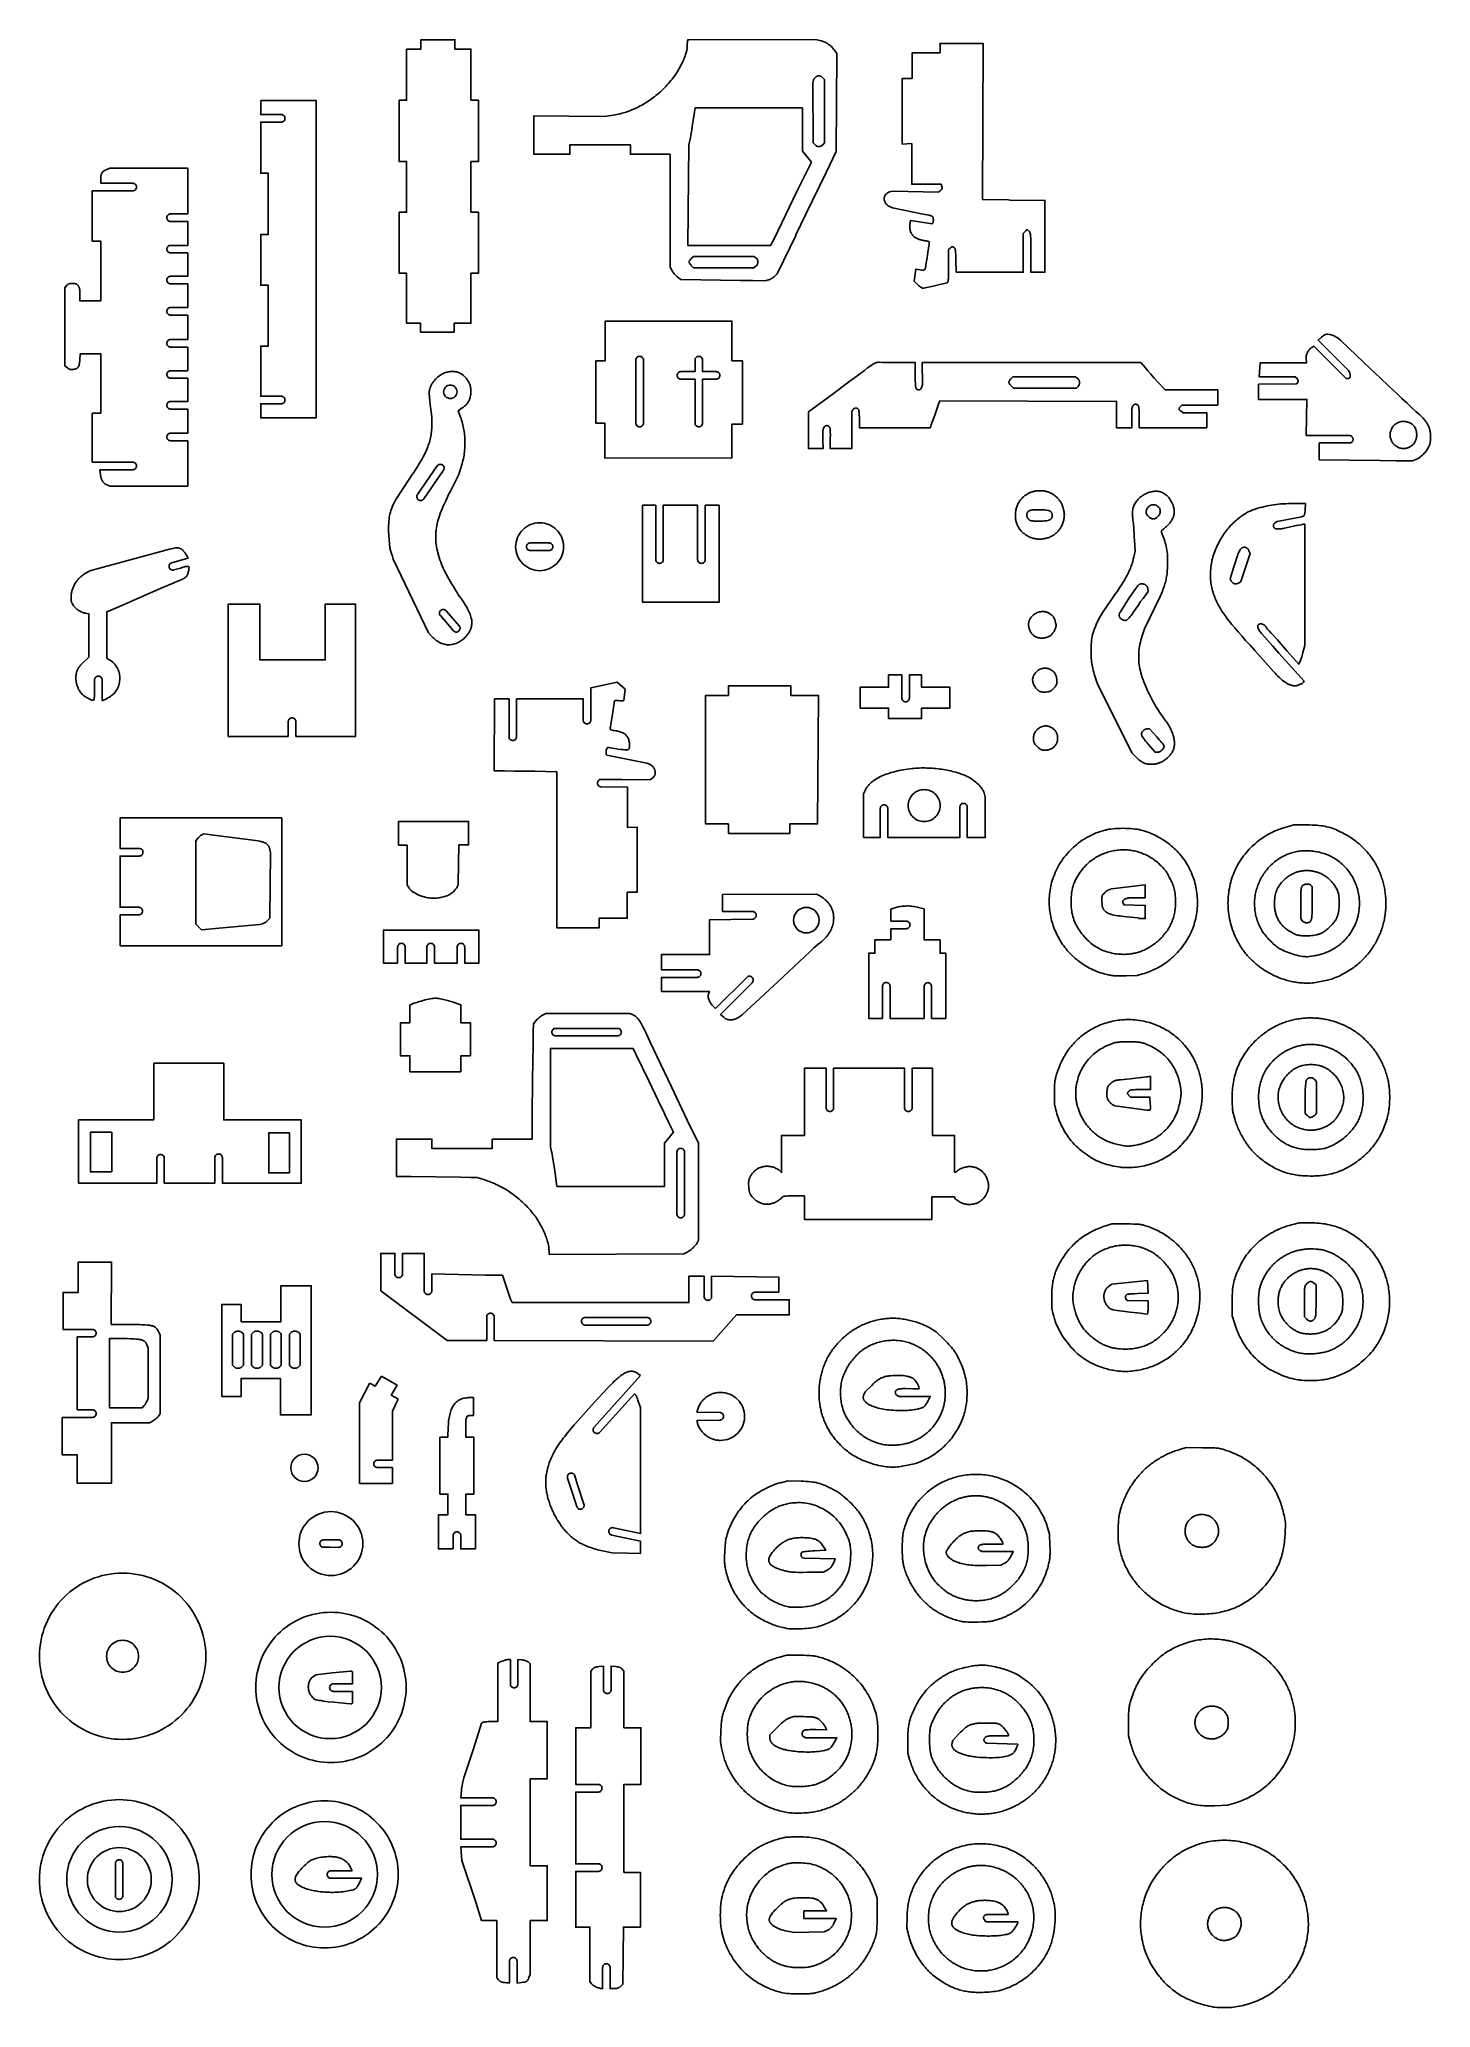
# Model space of a CAD drawing. Extents: x 0.6 to 22.3, y 16.3 to 47.
import ezdxf

# ---------------------------------------------------------------- set-up
doc = ezdxf.new("R2010")
doc.units = 0
doc.header["$MEASUREMENT"] = 0
doc.layers.add('LAYER_1', color=18, linetype='CONTINUOUS')

msp = doc.modelspace()

# ---------------------------------------------------------------- linework, layer by layer
at = {"layer": 'LAYER_1'}
for points in [[(6.344, 46.869), (6.568, 46.869), (6.568, 47.016), (7.1, 47.016), (7.1, 46.869), (7.336, 46.869), (7.348, 46.869), (7.348, 46.07), (7.467, 46.07), (7.467, 45.11), (7.348, 45.11), (7.348, 44.319), (7.467, 44.319), (7.467, 43.366), (7.348, 43.366), (7.348, 42.584), (7.085, 42.584), (7.085, 42.444), (6.561, 42.444), (6.561, 42.584), (6.344, 42.584), (6.344, 43.366), (6.226, 43.366), (6.226, 44.319), (6.344, 44.319), (6.344, 45.11), (6.226, 45.11), (6.226, 46.07), (6.344, 46.07)], [(11.752, 43.249), (11.942, 43.245), (11.998, 43.26), (12.009, 43.264), (12.022, 43.269), (12.035, 43.275), (12.049, 43.282), (12.062, 43.29), (12.074, 43.298), (12.085, 43.307), (12.094, 43.315), (12.135, 43.356), (12.426, 43.956), (12.426, 43.965), (12.583, 44.288), (12.899, 44.94), (13.059, 45.267), (13.069, 46.801), (13.028, 46.855), (13.017, 46.869), (13.005, 46.882), (12.994, 46.895), (12.982, 46.907), (12.97, 46.918), (12.958, 46.928), (12.946, 46.938), (12.933, 46.948), (12.92, 46.956), (12.907, 46.964), (12.894, 46.971), (12.881, 46.977), (12.867, 46.983), (12.853, 46.988), (12.839, 46.993), (12.825, 46.996), (12.759, 47.012), (10.744, 47.021), (10.736, 46.991), (10.734, 46.984), (10.732, 46.975), (10.73, 46.952), (10.728, 46.927), (10.727, 46.902), (10.727, 46.888), (10.726, 46.875), (10.724, 46.86), (10.722, 46.846), (10.718, 46.831), (10.715, 46.815), (10.71, 46.799), (10.705, 46.782), (10.699, 46.765), (10.692, 46.746), (10.684, 46.727), (10.675, 46.707), (10.666, 46.686), (10.656, 46.664), (10.644, 46.641), (10.632, 46.617), (10.619, 46.592), (10.606, 46.567), (10.591, 46.543), (10.576, 46.518), (10.561, 46.494), (10.545, 46.47), (10.528, 46.446), (10.51, 46.422), (10.493, 46.399), (10.474, 46.376), (10.455, 46.353), (10.436, 46.331), (10.416, 46.308), (10.395, 46.286), (10.375, 46.265), (10.353, 46.244), (10.332, 46.223), (10.31, 46.202), (10.287, 46.182), (10.264, 46.163), (10.241, 46.144), (10.218, 46.125), (10.194, 46.107), (10.17, 46.089), (10.145, 46.072), (10.121, 46.055), (10.096, 46.039), (10.071, 46.023), (10.045, 46.008), (10.02, 45.994), (9.994, 45.98), (9.968, 45.967), (9.94, 45.953), (9.914, 45.94), (9.889, 45.929), (9.865, 45.918), (9.842, 45.909), (9.819, 45.9), (9.797, 45.892), (9.775, 45.884), (9.753, 45.877), (9.731, 45.871), (9.707, 45.865), (9.683, 45.859), (9.658, 45.854), (9.631, 45.848), (9.602, 45.843), (9.572, 45.838), (9.434, 45.815), (8.334, 45.823), (8.334, 45.225), (8.895, 45.225), (8.895, 45.373), (9.841, 45.373), (9.841, 45.225), (10.461, 45.225), (10.461, 43.465), (10.491, 43.408), (10.498, 43.395), (10.506, 43.382), (10.516, 43.369), (10.527, 43.355), (10.539, 43.342), (10.551, 43.329), (10.563, 43.318), (10.574, 43.309), (10.629, 43.267), (11.562, 43.252)], [(14.41, 43.131), (14.416, 43.131), (14.429, 43.133), (14.471, 43.141), (14.528, 43.153), (14.594, 43.168), (14.788, 43.213), (14.792, 43.214), (14.796, 43.217), (14.799, 43.22), (14.802, 43.225), (14.805, 43.231), (14.807, 43.239), (14.809, 43.249), (14.81, 43.261), (14.811, 43.276), (14.812, 43.294), (14.813, 43.339), (14.814, 43.4), (14.814, 43.477), (14.814, 43.734), (14.837, 43.757), (14.847, 43.766), (14.855, 43.772), (14.858, 43.775), (14.862, 43.777), (14.865, 43.778), (14.869, 43.779), (14.872, 43.779), (14.876, 43.778), (14.88, 43.778), (14.884, 43.776), (14.892, 43.772), (14.903, 43.766), (14.906, 43.763), (14.909, 43.76), (14.911, 43.756), (14.914, 43.75), (14.916, 43.744), (14.918, 43.736), (14.92, 43.727), (14.921, 43.716), (14.923, 43.704), (14.924, 43.69), (14.926, 43.657), (14.928, 43.616), (14.93, 43.566), (14.935, 43.381), (15.981, 43.381), (15.981, 43.984), (16.01, 44.018), (16.019, 44.03), (16.026, 44.038), (16.029, 44.041), (16.032, 44.043), (16.035, 44.044), (16.038, 44.045), (16.041, 44.045), (16.044, 44.044), (16.047, 44.043), (16.05, 44.041), (16.058, 44.034), (16.069, 44.025), (16.074, 44.02), (16.078, 44.015), (16.082, 44.009), (16.086, 44.003), (16.089, 43.995), (16.091, 43.985), (16.093, 43.972), (16.095, 43.957), (16.097, 43.939), (16.098, 43.918), (16.098, 43.892), (16.099, 43.862), (16.099, 43.787), (16.1, 43.689), (16.1, 43.381), (16.321, 43.381), (16.321, 44.504), (15.775, 44.508), (15.745, 44.515), (15.344, 44.519), (15.353, 46.957), (14.679, 46.957), (14.682, 46.923), (14.683, 46.907), (14.683, 46.888), (14.683, 46.868), (14.683, 46.85), (14.681, 46.809), (14.245, 46.809), (14.246, 46.41), (14.09, 46.41), (14.09, 45.383), (14.238, 45.393), (14.238, 44.755), (14.697, 44.755), (14.71, 44.722), (14.713, 44.713), (14.714, 44.709), (14.715, 44.705), (14.715, 44.701), (14.715, 44.697), (14.715, 44.693), (14.714, 44.69), (14.713, 44.686), (14.711, 44.683), (14.709, 44.68), (14.706, 44.676), (14.7, 44.669), (14.691, 44.661), (14.659, 44.633), (13.941, 44.649), (13.89, 44.635), (13.88, 44.632), (13.871, 44.628), (13.862, 44.624), (13.855, 44.619), (13.847, 44.613), (13.841, 44.607), (13.835, 44.601), (13.829, 44.594), (13.824, 44.587), (13.82, 44.58), (13.817, 44.572), (13.814, 44.564), (13.812, 44.556), (13.81, 44.547), (13.809, 44.539), (13.809, 44.53), (13.809, 44.521), (13.81, 44.513), (13.812, 44.504), (13.814, 44.495), (13.817, 44.487), (13.821, 44.478), (13.825, 44.47), (13.83, 44.462), (13.835, 44.454), (13.841, 44.446), (13.848, 44.439), (13.855, 44.432), (13.863, 44.426), (13.872, 44.42), (13.881, 44.414), (13.891, 44.409), (13.938, 44.386), (14.393, 44.294), (14.482, 44.277), (14.51, 44.271), (14.522, 44.269), (14.532, 44.267), (14.541, 44.264), (14.548, 44.262), (14.554, 44.259), (14.559, 44.256), (14.563, 44.252), (14.566, 44.248), (14.569, 44.244), (14.571, 44.239), (14.572, 44.233), (14.573, 44.226), (14.575, 44.21), (14.576, 44.2), (14.576, 44.19), (14.576, 44.181), (14.575, 44.172), (14.574, 44.164), (14.572, 44.158), (14.57, 44.153), (14.569, 44.151), (14.568, 44.149), (14.556, 44.138), (14.224, 44.188), (14.216, 44.168), (14.215, 44.162), (14.213, 44.155), (14.212, 44.146), (14.211, 44.135), (14.209, 44.111), (14.209, 44.098), (14.208, 44.085), (14.209, 44.074), (14.209, 44.064), (14.211, 44.053), (14.212, 44.043), (14.214, 44.033), (14.217, 44.023), (14.22, 44.014), (14.224, 44.004), (14.228, 43.996), (14.232, 43.987), (14.237, 43.979), (14.243, 43.971), (14.249, 43.963), (14.255, 43.955), (14.262, 43.948), (14.269, 43.941), (14.277, 43.935), (14.285, 43.929), (14.293, 43.923), (14.302, 43.917), (14.312, 43.912), (14.322, 43.907), (14.332, 43.902), (14.343, 43.897), (14.354, 43.893), (14.366, 43.89), (14.378, 43.886), (14.39, 43.883), (14.403, 43.88), (14.416, 43.878), (14.43, 43.875), (14.444, 43.873), (14.467, 43.871), (14.484, 43.868), (14.491, 43.866), (14.497, 43.865), (14.502, 43.863), (14.506, 43.86), (14.508, 43.858), (14.511, 43.855), (14.512, 43.852), (14.513, 43.848), (14.513, 43.843), (14.513, 43.838), (14.511, 43.826), (14.49, 43.691), (14.477, 43.604), (14.466, 43.529), (14.461, 43.489), (14.458, 43.472), (14.456, 43.459), (14.453, 43.447), (14.45, 43.437), (14.448, 43.433), (14.446, 43.43), (14.445, 43.426), (14.442, 43.424), (14.44, 43.421), (14.438, 43.419), (14.435, 43.417), (14.432, 43.416), (14.429, 43.415), (14.425, 43.414), (14.418, 43.414), (14.409, 43.414), (14.398, 43.415), (14.372, 43.418), (14.302, 43.428), (14.274, 43.241), (14.334, 43.186), (14.346, 43.175), (14.358, 43.165), (14.37, 43.155), (14.38, 43.147), (14.39, 43.14), (14.398, 43.135), (14.405, 43.132), (14.408, 43.131)], [(12.788, 45.343), (12.795, 45.344), (12.803, 45.345), (12.811, 45.348), (12.819, 45.352), (12.827, 45.357), (12.835, 45.362), (12.842, 45.368), (12.849, 45.374), (12.877, 45.405), (12.875, 46.391), (12.848, 46.421), (12.843, 46.426), (12.838, 46.43), (12.833, 46.434), (12.828, 46.438), (12.823, 46.441), (12.817, 46.444), (12.812, 46.446), (12.806, 46.447), (12.801, 46.449), (12.795, 46.45), (12.79, 46.45), (12.784, 46.45), (12.778, 46.45), (12.773, 46.449), (12.767, 46.448), (12.762, 46.446), (12.757, 46.444), (12.751, 46.442), (12.746, 46.439), (12.741, 46.436), (12.737, 46.433), (12.732, 46.429), (12.728, 46.425), (12.723, 46.42), (12.719, 46.415), (12.716, 46.41), (12.712, 46.405), (12.709, 46.399), (12.706, 46.393), (12.703, 46.386), (12.701, 46.38), (12.699, 46.373), (12.691, 46.34), (12.7, 45.405), (12.728, 45.374), (12.734, 45.368), (12.741, 45.362), (12.749, 45.357), (12.757, 45.352), (12.765, 45.348), (12.773, 45.345), (12.781, 45.344)], [(11.387, 43.799), (12.033, 43.799), (12.086, 43.902), (12.444, 44.641), (12.671, 45.101), (12.53, 45.271), (12.53, 45.949), (10.852, 45.949), (10.832, 45.82), (10.809, 45.661), (10.8, 45.603), (10.792, 45.556), (10.785, 45.518), (10.779, 45.487), (10.774, 45.462), (10.768, 45.439), (10.752, 45.38), (10.74, 43.799)], [(11.299, 43.452), (11.77, 43.452), (11.802, 43.475), (11.81, 43.481), (11.816, 43.487), (11.822, 43.495), (11.827, 43.503), (11.83, 43.512), (11.833, 43.521), (11.835, 43.53), (11.835, 43.541), (11.835, 43.551), (11.833, 43.56), (11.83, 43.569), (11.827, 43.578), (11.822, 43.586), (11.816, 43.594), (11.81, 43.6), (11.802, 43.606), (11.77, 43.629), (10.829, 43.629), (10.793, 43.593), (10.786, 43.585), (10.779, 43.578), (10.773, 43.57), (10.767, 43.563), (10.763, 43.556), (10.76, 43.55), (10.757, 43.544), (10.757, 43.542), (10.757, 43.541), (10.757, 43.537), (10.76, 43.531), (10.763, 43.525), (10.767, 43.518), (10.773, 43.511), (10.779, 43.503), (10.786, 43.496), (10.793, 43.488), (10.829, 43.452)], [(9.301, 41.998), (9.301, 41.022), (9.441, 41.022), (9.441, 40.476), (11.428, 40.478), (11.428, 41.008), (11.591, 41.008), (11.591, 41.998), (11.428, 41.998), (11.428, 42.618), (9.448, 42.618), (9.448, 41.998)], [(21.812, 40.435), (22.066, 40.431), (22.117, 40.452), (22.132, 40.459), (22.148, 40.467), (22.163, 40.476), (22.178, 40.487), (22.192, 40.498), (22.207, 40.51), (22.221, 40.522), (22.235, 40.536), (22.248, 40.55), (22.261, 40.564), (22.273, 40.579), (22.284, 40.594), (22.295, 40.61), (22.304, 40.626), (22.312, 40.641), (22.32, 40.657), (22.329, 40.679), (22.333, 40.69), (22.336, 40.7), (22.339, 40.709), (22.341, 40.719), (22.343, 40.728), (22.345, 40.738), (22.346, 40.748), (22.347, 40.758), (22.348, 40.769), (22.348, 40.78), (22.348, 40.804), (22.346, 40.831), (22.344, 40.858), (22.34, 40.884), (22.338, 40.896), (22.336, 40.908), (22.333, 40.92), (22.33, 40.931), (22.327, 40.942), (22.323, 40.953), (22.319, 40.964), (22.315, 40.975), (22.31, 40.985), (22.305, 40.996), (22.299, 41.006), (22.293, 41.017), (22.287, 41.027), (22.28, 41.038), (22.272, 41.048), (22.264, 41.059), (22.255, 41.07), (22.246, 41.081), (22.226, 41.104), (22.203, 41.127), (22.178, 41.152), (22.15, 41.178), (22.119, 41.206), (22.051, 41.268), (21.974, 41.338), (21.898, 41.409), (21.832, 41.472), (21.695, 41.602), (21.565, 41.725), (21.404, 41.878), (21.192, 42.079), (20.943, 42.315), (20.885, 42.358), (20.871, 42.367), (20.856, 42.376), (20.84, 42.384), (20.825, 42.391), (20.809, 42.397), (20.793, 42.402), (20.777, 42.406), (20.77, 42.407), (20.763, 42.408), (20.744, 42.41), (20.735, 42.411), (20.728, 42.411), (20.72, 42.41), (20.714, 42.409), (20.707, 42.408), (20.701, 42.406), (20.695, 42.404), (20.688, 42.401), (20.682, 42.397), (20.675, 42.392), (20.669, 42.387), (20.661, 42.381), (20.644, 42.367), (20.59, 42.319), (21.071, 41.837), (21.085, 41.801), (21.087, 41.793), (21.09, 41.785), (21.091, 41.777), (21.092, 41.769), (21.092, 41.762), (21.091, 41.755), (21.09, 41.748), (21.088, 41.743), (21.086, 41.737), (21.083, 41.732), (21.079, 41.728), (21.075, 41.724), (21.07, 41.722), (21.065, 41.719), (21.06, 41.718), (21.053, 41.718), (21.027, 41.718), (20.521, 42.223), (20.493, 42.205), (20.482, 42.198), (20.472, 42.19), (20.462, 42.181), (20.453, 42.171), (20.445, 42.161), (20.437, 42.15), (20.43, 42.139), (20.423, 42.127), (20.418, 42.115), (20.413, 42.103), (20.409, 42.09), (20.405, 42.077), (20.403, 42.064), (20.401, 42.051), (20.401, 42.038), (20.401, 42.025), (20.406, 41.962), (19.683, 41.962), (19.668, 41.747), (20.232, 41.747), (20.26, 41.717), (20.267, 41.709), (20.272, 41.701), (20.274, 41.698), (20.276, 41.694), (20.277, 41.691), (20.278, 41.688), (20.278, 41.684), (20.278, 41.681), (20.278, 41.678), (20.277, 41.675), (20.276, 41.672), (20.275, 41.668), (20.271, 41.661), (20.256, 41.637), (19.66, 41.629), (19.66, 41.393), (20.415, 41.393), (20.403, 40.831), (21.081, 40.831), (21.109, 40.816), (21.115, 40.812), (21.12, 40.808), (21.124, 40.804), (21.128, 40.799), (21.131, 40.794), (21.134, 40.788), (21.136, 40.783), (21.137, 40.777), (21.137, 40.771), (21.137, 40.765), (21.136, 40.759), (21.134, 40.753), (21.132, 40.747), (21.129, 40.741), (21.125, 40.736), (21.12, 40.731), (21.102, 40.713), (20.606, 40.713), (20.606, 40.448), (21.559, 40.44)], [(12.737, 40.624), (12.852, 40.624), (12.848, 40.746), (12.848, 40.771), (12.848, 40.797), (12.848, 40.822), (12.848, 40.846), (12.849, 40.868), (12.85, 40.887), (12.851, 40.904), (12.853, 40.916), (12.855, 40.926), (12.858, 40.936), (12.861, 40.945), (12.865, 40.953), (12.87, 40.961), (12.875, 40.967), (12.88, 40.972), (12.886, 40.977), (12.892, 40.98), (12.899, 40.982), (12.905, 40.984), (12.912, 40.984), (12.919, 40.983), (12.927, 40.981), (12.934, 40.977), (12.941, 40.973), (12.945, 40.969), (12.949, 40.966), (12.952, 40.961), (12.955, 40.957), (12.958, 40.951), (12.96, 40.944), (12.961, 40.937), (12.963, 40.928), (12.964, 40.917), (12.965, 40.905), (12.966, 40.875), (12.967, 40.837), (12.966, 40.788), (12.965, 40.624), (13.302, 40.624), (13.302, 41.202), (13.318, 41.231), (13.321, 41.236), (13.325, 41.242), (13.33, 41.246), (13.334, 41.25), (13.34, 41.253), (13.345, 41.255), (13.351, 41.257), (13.357, 41.258), (13.363, 41.259), (13.369, 41.258), (13.375, 41.257), (13.381, 41.256), (13.387, 41.253), (13.392, 41.25), (13.398, 41.246), (13.403, 41.242), (13.405, 41.239), (13.407, 41.235), (13.409, 41.231), (13.41, 41.225), (13.412, 41.218), (13.413, 41.211), (13.416, 41.192), (13.418, 41.171), (13.419, 41.146), (13.42, 41.118), (13.421, 41.086), (13.421, 40.949), (14.525, 40.949), (14.536, 40.975), (14.544, 40.997), (14.558, 41.037), (14.597, 41.148), (14.662, 41.333), (14.677, 41.37), (17.439, 41.362), (17.439, 40.949), (17.676, 40.949), (17.676, 41.243), (17.69, 41.28), (17.693, 41.288), (17.697, 41.294), (17.701, 41.3), (17.706, 41.305), (17.711, 41.309), (17.716, 41.312), (17.722, 41.315), (17.728, 41.317), (17.734, 41.318), (17.74, 41.318), (17.746, 41.317), (17.752, 41.316), (17.758, 41.313), (17.765, 41.31), (17.77, 41.306), (17.776, 41.301), (17.778, 41.298), (17.78, 41.294), (17.782, 41.289), (17.784, 41.282), (17.785, 41.275), (17.787, 41.266), (17.789, 41.245), (17.791, 41.22), (17.793, 41.19), (17.794, 41.155), (17.794, 41.116), (17.794, 40.949), (18.851, 40.949), (18.85, 41.185), (18.48, 41.185), (18.447, 41.208), (18.44, 41.213), (18.434, 41.218), (18.429, 41.223), (18.425, 41.227), (18.421, 41.231), (18.419, 41.235), (18.417, 41.239), (18.416, 41.243), (18.416, 41.247), (18.417, 41.251), (18.418, 41.255), (18.421, 41.26), (18.424, 41.265), (18.428, 41.269), (18.432, 41.275), (18.438, 41.28), (18.461, 41.304), (19.02, 41.304), (19.02, 41.54), (18.197, 41.54), (18.08, 41.669), (18.029, 41.726), (17.976, 41.786), (17.928, 41.84), (17.89, 41.884), (17.818, 41.968), (14.403, 41.968), (14.404, 41.621), (14.391, 41.581), (14.388, 41.573), (14.385, 41.566), (14.381, 41.56), (14.377, 41.555), (14.372, 41.55), (14.367, 41.547), (14.362, 41.544), (14.357, 41.542), (14.351, 41.541), (14.345, 41.54), (14.339, 41.541), (14.333, 41.542), (14.328, 41.545), (14.322, 41.548), (14.316, 41.553), (14.31, 41.558), (14.308, 41.561), (14.306, 41.565), (14.304, 41.571), (14.302, 41.578), (14.301, 41.586), (14.299, 41.596), (14.297, 41.619), (14.295, 41.649), (14.293, 41.684), (14.292, 41.725), (14.292, 41.772), (14.292, 41.968), (13.782, 41.971), (13.727, 41.973), (13.718, 41.973), (13.709, 41.973), (13.701, 41.972), (13.692, 41.97), (13.683, 41.968), (13.673, 41.964), (13.663, 41.959), (13.651, 41.953), (13.638, 41.946), (13.624, 41.937), (13.609, 41.926), (13.591, 41.914), (13.549, 41.884), (13.498, 41.846), (13.272, 41.677), (12.974, 41.456), (12.623, 41.197), (12.623, 40.624)], [(7.021, 37.557), (7.04, 37.559), (7.058, 37.563), (7.076, 37.567), (7.094, 37.572), (7.111, 37.578), (7.128, 37.584), (7.145, 37.592), (7.161, 37.6), (7.177, 37.609), (7.193, 37.619), (7.208, 37.629), (7.222, 37.64), (7.236, 37.652), (7.25, 37.664), (7.262, 37.676), (7.275, 37.69), (7.286, 37.703), (7.297, 37.717), (7.307, 37.732), (7.317, 37.746), (7.325, 37.762), (7.333, 37.777), (7.34, 37.793), (7.346, 37.809), (7.352, 37.825), (7.356, 37.841), (7.359, 37.857), (7.362, 37.874), (7.363, 37.89), (7.363, 37.907), (7.363, 37.924), (7.361, 37.94), (7.358, 37.957), (7.354, 37.975), (7.349, 37.994), (7.342, 38.013), (7.335, 38.034), (7.326, 38.055), (7.317, 38.076), (7.306, 38.098), (7.295, 38.121), (7.283, 38.144), (7.27, 38.166), (7.256, 38.189), (7.241, 38.212), (7.226, 38.235), (7.21, 38.258), (7.194, 38.28), (7.176, 38.305), (7.157, 38.333), (7.137, 38.363), (7.116, 38.396), (7.095, 38.43), (7.074, 38.466), (7.052, 38.502), (7.031, 38.54), (7.01, 38.577), (6.989, 38.615), (6.969, 38.652), (6.951, 38.688), (6.933, 38.724), (6.917, 38.757), (6.902, 38.789), (6.889, 38.819), (6.876, 38.853), (6.863, 38.887), (6.852, 38.922), (6.841, 38.956), (6.832, 38.99), (6.824, 39.024), (6.817, 39.058), (6.811, 39.092), (6.806, 39.126), (6.803, 39.16), (6.801, 39.193), (6.799, 39.226), (6.799, 39.259), (6.8, 39.292), (6.803, 39.324), (6.804, 39.34), (6.806, 39.356), (6.81, 39.386), (6.816, 39.416), (6.822, 39.447), (6.829, 39.477), (6.837, 39.509), (6.847, 39.541), (6.858, 39.574), (6.87, 39.608), (6.883, 39.644), (6.899, 39.682), (6.916, 39.722), (6.934, 39.764), (6.955, 39.808), (6.977, 39.856), (7.001, 39.906), (7.028, 39.959), (7.158, 40.219), (7.188, 40.308), (7.196, 40.334), (7.204, 40.36), (7.212, 40.386), (7.219, 40.413), (7.225, 40.439), (7.231, 40.466), (7.236, 40.493), (7.241, 40.519), (7.245, 40.546), (7.248, 40.572), (7.251, 40.599), (7.253, 40.626), (7.255, 40.652), (7.256, 40.679), (7.256, 40.705), (7.256, 40.732), (7.256, 40.758), (7.254, 40.785), (7.253, 40.811), (7.25, 40.837), (7.247, 40.863), (7.244, 40.889), (7.24, 40.915), (7.235, 40.941), (7.23, 40.966), (7.224, 40.992), (7.218, 41.017), (7.211, 41.042), (7.203, 41.067), (7.195, 41.092), (7.186, 41.117), (7.177, 41.141), (7.149, 41.213), (7.213, 41.259), (7.231, 41.272), (7.247, 41.285), (7.262, 41.298), (7.275, 41.312), (7.288, 41.325), (7.293, 41.332), (7.298, 41.339), (7.303, 41.346), (7.308, 41.354), (7.312, 41.361), (7.317, 41.368), (7.32, 41.376), (7.324, 41.384), (7.327, 41.392), (7.33, 41.4), (7.333, 41.408), (7.335, 41.416), (7.339, 41.434), (7.342, 41.452), (7.345, 41.471), (7.346, 41.492), (7.346, 41.513), (7.346, 41.541), (7.345, 41.554), (7.345, 41.565), (7.344, 41.576), (7.342, 41.587), (7.34, 41.596), (7.338, 41.606), (7.336, 41.615), (7.332, 41.624), (7.329, 41.633), (7.325, 41.642), (7.32, 41.651), (7.314, 41.661), (7.302, 41.682), (7.294, 41.695), (7.286, 41.706), (7.278, 41.717), (7.269, 41.728), (7.261, 41.738), (7.252, 41.747), (7.243, 41.756), (7.234, 41.765), (7.225, 41.773), (7.215, 41.78), (7.206, 41.787), (7.196, 41.794), (7.186, 41.8), (7.175, 41.805), (7.165, 41.81), (7.154, 41.814), (7.143, 41.818), (7.132, 41.821), (7.121, 41.824), (7.11, 41.826), (7.098, 41.828), (7.086, 41.83), (7.074, 41.83), (7.062, 41.831), (7.049, 41.83), (7.037, 41.829), (7.024, 41.828), (7.011, 41.826), (6.998, 41.824), (6.984, 41.821), (6.971, 41.818), (6.957, 41.814), (6.947, 41.811), (6.938, 41.807), (6.928, 41.803), (6.918, 41.799), (6.909, 41.795), (6.899, 41.79), (6.89, 41.784), (6.881, 41.779), (6.871, 41.773), (6.862, 41.766), (6.844, 41.753), (6.827, 41.739), (6.81, 41.723), (6.794, 41.707), (6.779, 41.69), (6.765, 41.673), (6.758, 41.664), (6.752, 41.655), (6.746, 41.646), (6.74, 41.636), (6.735, 41.627), (6.73, 41.618), (6.725, 41.608), (6.721, 41.599), (6.717, 41.589), (6.714, 41.58), (6.707, 41.557), (6.704, 41.546), (6.701, 41.536), (6.699, 41.525), (6.698, 41.514), (6.697, 41.502), (6.697, 41.49), (6.697, 41.475), (6.698, 41.46), (6.699, 41.442), (6.701, 41.422), (6.706, 41.374), (6.713, 41.314), (6.736, 41.12), (6.738, 41.002), (6.738, 40.978), (6.737, 40.954), (6.736, 40.931), (6.735, 40.907), (6.733, 40.884), (6.73, 40.861), (6.726, 40.838), (6.722, 40.815), (6.717, 40.791), (6.712, 40.768), (6.706, 40.745), (6.699, 40.721), (6.692, 40.697), (6.683, 40.673), (6.674, 40.649), (6.664, 40.624), (6.654, 40.599), (6.642, 40.574), (6.63, 40.548), (6.616, 40.521), (6.602, 40.494), (6.587, 40.466), (6.571, 40.438), (6.555, 40.409), (6.537, 40.379), (6.518, 40.348), (6.498, 40.317), (6.477, 40.284), (6.456, 40.251), (6.433, 40.217), (6.384, 40.145), (6.176, 39.827), (6.16, 39.796), (6.145, 39.766), (6.131, 39.737), (6.119, 39.71), (6.109, 39.683), (6.099, 39.656), (6.091, 39.629), (6.084, 39.602), (6.078, 39.574), (6.073, 39.545), (6.069, 39.515), (6.066, 39.484), (6.064, 39.451), (6.062, 39.417), (6.061, 39.379), (6.061, 39.34), (6.081, 39.066), (6.092, 39.03), (6.105, 38.986), (6.121, 38.94), (6.135, 38.897), (6.688, 37.746), (6.744, 37.683), (6.759, 37.667), (6.774, 37.653), (6.79, 37.639), (6.807, 37.626), (6.824, 37.614), (6.841, 37.603), (6.859, 37.593), (6.877, 37.584), (6.895, 37.577), (6.913, 37.57), (6.931, 37.565), (6.949, 37.561), (6.958, 37.559), (6.967, 37.558), (6.976, 37.557), (6.985, 37.557), (6.994, 37.556), (7.003, 37.556), (7.012, 37.557)], [(16.321, 41.57), (16.814, 41.57), (16.839, 41.597), (16.845, 41.604), (16.85, 41.611), (16.854, 41.619), (16.857, 41.627), (16.86, 41.635), (16.861, 41.643), (16.862, 41.651), (16.862, 41.659), (16.861, 41.667), (16.859, 41.675), (16.856, 41.683), (16.853, 41.691), (16.848, 41.698), (16.843, 41.705), (16.837, 41.712), (16.83, 41.718), (16.797, 41.746), (15.819, 41.747), (15.787, 41.713), (15.78, 41.705), (15.774, 41.697), (15.768, 41.69), (15.764, 41.684), (15.761, 41.677), (15.759, 41.671), (15.757, 41.665), (15.757, 41.66), (15.758, 41.654), (15.759, 41.648), (15.762, 41.642), (15.766, 41.635), (15.771, 41.628), (15.777, 41.621), (15.783, 41.614), (15.791, 41.606), (15.827, 41.57)], [(21.921, 40.625), (21.932, 40.625), (21.943, 40.626), (21.954, 40.627), (21.964, 40.629), (21.974, 40.631), (21.985, 40.634), (21.994, 40.637), (22.004, 40.641), (22.013, 40.645), (22.022, 40.649), (22.031, 40.654), (22.04, 40.66), (22.048, 40.665), (22.056, 40.672), (22.063, 40.678), (22.07, 40.685), (22.077, 40.692), (22.084, 40.7), (22.09, 40.708), (22.095, 40.716), (22.101, 40.725), (22.106, 40.734), (22.11, 40.743), (22.114, 40.752), (22.118, 40.762), (22.121, 40.772), (22.124, 40.782), (22.126, 40.793), (22.128, 40.804), (22.129, 40.814), (22.13, 40.826), (22.13, 40.837), (22.13, 40.848), (22.129, 40.859), (22.129, 40.87), (22.127, 40.88), (22.126, 40.89), (22.123, 40.9), (22.121, 40.909), (22.118, 40.918), (22.115, 40.927), (22.112, 40.936), (22.108, 40.944), (22.103, 40.952), (22.099, 40.96), (22.094, 40.967), (22.089, 40.975), (22.083, 40.981), (22.077, 40.988), (22.071, 40.994), (22.064, 41), (22.057, 41.006), (22.05, 41.011), (22.042, 41.016), (22.034, 41.02), (22.026, 41.024), (22.017, 41.028), (22.008, 41.032), (21.999, 41.035), (21.989, 41.038), (21.979, 41.041), (21.968, 41.043), (21.958, 41.045), (21.947, 41.047), (21.931, 41.048), (21.916, 41.048), (21.901, 41.047), (21.886, 41.045), (21.872, 41.042), (21.858, 41.038), (21.844, 41.033), (21.831, 41.027), (21.819, 41.02), (21.807, 41.012), (21.796, 41.004), (21.785, 40.995), (21.775, 40.985), (21.765, 40.974), (21.757, 40.963), (21.749, 40.951), (21.741, 40.939), (21.735, 40.927), (21.729, 40.914), (21.724, 40.901), (21.72, 40.887), (21.717, 40.873), (21.715, 40.859), (21.714, 40.845), (21.714, 40.831), (21.715, 40.816), (21.717, 40.802), (21.72, 40.788), (21.724, 40.773), (21.729, 40.759), (21.736, 40.745), (21.744, 40.731), (21.751, 40.72), (21.759, 40.709), (21.768, 40.698), (21.778, 40.688), (21.788, 40.679), (21.799, 40.67), (21.81, 40.662), (21.822, 40.655), (21.834, 40.648), (21.846, 40.642), (21.858, 40.637), (21.871, 40.632), (21.884, 40.629), (21.896, 40.627), (21.909, 40.625)], [(16.235, 39.209), (16.251, 39.209), (16.267, 39.21), (16.282, 39.211), (16.298, 39.213), (16.313, 39.216), (16.328, 39.219), (16.343, 39.222), (16.358, 39.227), (16.372, 39.231), (16.386, 39.236), (16.4, 39.242), (16.413, 39.248), (16.426, 39.255), (16.439, 39.262), (16.451, 39.27), (16.464, 39.278), (16.475, 39.286), (16.487, 39.295), (16.498, 39.304), (16.508, 39.314), (16.519, 39.324), (16.528, 39.335), (16.538, 39.346), (16.547, 39.357), (16.555, 39.369), (16.563, 39.381), (16.571, 39.393), (16.578, 39.406), (16.584, 39.419), (16.59, 39.433), (16.596, 39.447), (16.6, 39.461), (16.606, 39.478), (16.611, 39.495), (16.615, 39.511), (16.618, 39.527), (16.62, 39.542), (16.622, 39.556), (16.623, 39.571), (16.624, 39.585), (16.623, 39.599), (16.622, 39.614), (16.621, 39.628), (16.618, 39.643), (16.615, 39.659), (16.611, 39.674), (16.606, 39.691), (16.601, 39.708), (16.597, 39.72), (16.593, 39.731), (16.588, 39.743), (16.583, 39.753), (16.578, 39.764), (16.572, 39.775), (16.567, 39.785), (16.561, 39.795), (16.554, 39.804), (16.548, 39.814), (16.541, 39.823), (16.534, 39.832), (16.526, 39.84), (16.519, 39.849), (16.511, 39.857), (16.503, 39.865), (16.494, 39.872), (16.486, 39.879), (16.477, 39.886), (16.468, 39.893), (16.459, 39.899), (16.45, 39.906), (16.441, 39.911), (16.431, 39.917), (16.421, 39.922), (16.411, 39.927), (16.401, 39.932), (16.391, 39.936), (16.381, 39.94), (16.37, 39.944), (16.36, 39.948), (16.349, 39.951), (16.338, 39.954), (16.328, 39.956), (16.317, 39.959), (16.306, 39.961), (16.295, 39.962), (16.283, 39.963), (16.272, 39.964), (16.261, 39.965), (16.25, 39.965), (16.238, 39.966), (16.227, 39.965), (16.216, 39.965), (16.204, 39.964), (16.193, 39.962), (16.181, 39.961), (16.17, 39.959), (16.159, 39.956), (16.147, 39.954), (16.136, 39.951), (16.125, 39.948), (16.113, 39.944), (16.102, 39.94), (16.091, 39.935), (16.08, 39.931), (16.069, 39.926), (16.058, 39.92), (16.047, 39.914), (16.036, 39.908), (16.026, 39.902), (16.015, 39.895), (16.005, 39.888), (15.995, 39.88), (15.985, 39.872), (15.975, 39.863), (15.966, 39.854), (15.957, 39.845), (15.948, 39.835), (15.94, 39.824), (15.932, 39.814), (15.924, 39.802), (15.917, 39.791), (15.91, 39.779), (15.904, 39.767), (15.897, 39.754), (15.892, 39.742), (15.887, 39.729), (15.882, 39.715), (15.877, 39.702), (15.873, 39.688), (15.87, 39.675), (15.867, 39.661), (15.864, 39.647), (15.862, 39.633), (15.86, 39.618), (15.859, 39.604), (15.858, 39.59), (15.858, 39.576), (15.858, 39.562), (15.859, 39.548), (15.86, 39.534), (15.862, 39.52), (15.864, 39.506), (15.867, 39.492), (15.87, 39.479), (15.875, 39.464), (15.88, 39.45), (15.885, 39.436), (15.891, 39.422), (15.898, 39.409), (15.905, 39.396), (15.913, 39.383), (15.921, 39.371), (15.93, 39.358), (15.94, 39.347), (15.949, 39.335), (15.96, 39.324), (15.97, 39.314), (15.982, 39.304), (15.993, 39.294), (16.005, 39.285), (16.017, 39.276), (16.03, 39.268), (16.043, 39.26), (16.056, 39.253), (16.07, 39.246), (16.084, 39.24), (16.098, 39.234), (16.113, 39.229), (16.127, 39.224), (16.142, 39.22), (16.157, 39.217), (16.172, 39.214), (16.188, 39.212), (16.203, 39.21), (16.219, 39.209)], [(18.005, 35.689), (18.017, 35.69), (18.029, 35.691), (18.041, 35.693), (18.053, 35.696), (18.065, 35.698), (18.077, 35.702), (18.089, 35.705), (18.1, 35.709), (18.112, 35.713), (18.123, 35.718), (18.134, 35.723), (18.145, 35.728), (18.156, 35.734), (18.167, 35.74), (18.177, 35.746), (18.188, 35.753), (18.198, 35.76), (18.208, 35.767), (18.218, 35.775), (18.227, 35.783), (18.236, 35.791), (18.245, 35.799), (18.254, 35.808), (18.262, 35.817), (18.27, 35.826), (18.278, 35.835), (18.286, 35.845), (18.293, 35.855), (18.3, 35.865), (18.306, 35.875), (18.312, 35.886), (18.318, 35.897), (18.324, 35.908), (18.329, 35.92), (18.333, 35.933), (18.336, 35.946), (18.339, 35.959), (18.342, 35.973), (18.343, 35.986), (18.344, 36.001), (18.344, 36.015), (18.344, 36.03), (18.343, 36.045), (18.342, 36.06), (18.34, 36.076), (18.337, 36.092), (18.333, 36.108), (18.329, 36.124), (18.325, 36.14), (18.319, 36.157), (18.314, 36.174), (18.307, 36.191), (18.3, 36.208), (18.293, 36.225), (18.284, 36.242), (18.276, 36.259), (18.266, 36.276), (18.256, 36.294), (18.246, 36.311), (18.235, 36.329), (18.223, 36.346), (18.211, 36.363), (18.198, 36.381), (18.185, 36.398), (18.169, 36.419), (18.152, 36.444), (18.133, 36.471), (18.113, 36.501), (18.093, 36.532), (18.074, 36.563), (18.055, 36.593), (18.039, 36.622), (18.014, 36.665), (17.991, 36.707), (17.97, 36.748), (17.949, 36.788), (17.93, 36.827), (17.912, 36.866), (17.896, 36.903), (17.88, 36.94), (17.866, 36.976), (17.853, 37.012), (17.841, 37.046), (17.83, 37.081), (17.82, 37.114), (17.812, 37.148), (17.805, 37.181), (17.799, 37.213), (17.794, 37.246), (17.79, 37.278), (17.787, 37.31), (17.786, 37.341), (17.785, 37.373), (17.786, 37.405), (17.787, 37.436), (17.79, 37.468), (17.794, 37.5), (17.799, 37.532), (17.805, 37.564), (17.812, 37.596), (17.82, 37.629), (17.829, 37.662), (17.839, 37.696), (17.85, 37.73), (17.875, 37.804), (18.126, 38.321), (18.156, 38.395), (18.165, 38.419), (18.174, 38.443), (18.182, 38.466), (18.19, 38.488), (18.196, 38.51), (18.202, 38.532), (18.208, 38.554), (18.213, 38.576), (18.217, 38.598), (18.221, 38.621), (18.224, 38.644), (18.228, 38.669), (18.23, 38.694), (18.232, 38.721), (18.235, 38.75), (18.236, 38.78), (18.238, 38.813), (18.238, 38.847), (18.238, 38.879), (18.237, 38.911), (18.236, 38.943), (18.233, 38.974), (18.23, 39.005), (18.226, 39.035), (18.221, 39.065), (18.215, 39.094), (18.209, 39.123), (18.201, 39.151), (18.193, 39.179), (18.185, 39.206), (18.175, 39.233), (18.165, 39.259), (18.154, 39.285), (18.147, 39.304), (18.144, 39.312), (18.142, 39.318), (18.141, 39.324), (18.14, 39.329), (18.14, 39.334), (18.141, 39.338), (18.143, 39.341), (18.145, 39.344), (18.148, 39.347), (18.152, 39.35), (18.161, 39.357), (18.173, 39.366), (18.184, 39.375), (18.195, 39.384), (18.206, 39.393), (18.216, 39.402), (18.226, 39.412), (18.236, 39.421), (18.245, 39.43), (18.254, 39.44), (18.262, 39.449), (18.27, 39.459), (18.277, 39.469), (18.285, 39.479), (18.291, 39.488), (18.298, 39.498), (18.304, 39.508), (18.309, 39.518), (18.314, 39.528), (18.319, 39.538), (18.323, 39.548), (18.327, 39.558), (18.33, 39.568), (18.333, 39.578), (18.335, 39.588), (18.338, 39.598), (18.339, 39.608), (18.34, 39.618), (18.341, 39.628), (18.341, 39.638), (18.341, 39.648), (18.34, 39.658), (18.339, 39.668), (18.338, 39.678), (18.336, 39.689), (18.333, 39.699), (18.331, 39.709), (18.328, 39.72), (18.325, 39.73), (18.318, 39.75), (18.31, 39.769), (18.3, 39.789), (18.29, 39.807), (18.279, 39.825), (18.267, 39.842), (18.254, 39.858), (18.24, 39.874), (18.233, 39.881), (18.226, 39.888), (18.218, 39.895), (18.211, 39.901), (18.203, 39.907), (18.195, 39.913), (18.187, 39.919), (18.179, 39.924), (18.171, 39.929), (18.162, 39.934), (18.151, 39.939), (18.14, 39.944), (18.128, 39.947), (18.116, 39.951), (18.103, 39.953), (18.09, 39.955), (18.077, 39.956), (18.064, 39.957), (18.05, 39.957), (18.037, 39.957), (18.023, 39.955), (18.009, 39.954), (17.995, 39.951), (17.981, 39.948), (17.967, 39.945), (17.953, 39.941), (17.939, 39.936), (17.925, 39.931), (17.911, 39.925), (17.897, 39.919), (17.884, 39.912), (17.871, 39.905), (17.858, 39.898), (17.845, 39.89), (17.833, 39.881), (17.821, 39.872), (17.809, 39.862), (17.798, 39.853), (17.787, 39.842), (17.777, 39.831), (17.767, 39.82), (17.758, 39.809), (17.746, 39.792), (17.735, 39.777), (17.726, 39.761), (17.717, 39.746), (17.71, 39.73), (17.704, 39.715), (17.699, 39.699), (17.695, 39.682), (17.692, 39.665), (17.69, 39.647), (17.689, 39.628), (17.688, 39.608), (17.689, 39.586), (17.69, 39.562), (17.692, 39.537), (17.695, 39.51), (17.698, 39.481), (17.702, 39.447), (17.708, 39.367), (17.714, 39.281), (17.717, 39.239), (17.719, 39.199), (17.728, 39.013), (17.71, 38.933), (17.701, 38.895), (17.692, 38.859), (17.681, 38.825), (17.676, 38.808), (17.67, 38.791), (17.664, 38.774), (17.658, 38.757), (17.651, 38.741), (17.644, 38.724), (17.636, 38.707), (17.628, 38.69), (17.62, 38.672), (17.611, 38.654), (17.601, 38.636), (17.591, 38.618), (17.569, 38.579), (17.545, 38.538), (17.517, 38.495), (17.486, 38.448), (17.452, 38.397), (17.415, 38.342), (17.373, 38.282), (17.212, 38.051), (17.159, 37.95), (17.143, 37.918), (17.128, 37.887), (17.115, 37.857), (17.103, 37.829), (17.092, 37.8), (17.082, 37.773), (17.074, 37.745), (17.066, 37.717), (17.06, 37.689), (17.055, 37.66), (17.05, 37.631), (17.047, 37.6), (17.044, 37.569), (17.043, 37.536), (17.041, 37.501), (17.041, 37.464), (17.041, 37.432), (17.042, 37.401), (17.043, 37.372), (17.044, 37.343), (17.047, 37.316), (17.05, 37.289), (17.053, 37.263), (17.057, 37.237), (17.063, 37.21), (17.068, 37.184), (17.075, 37.157), (17.083, 37.129), (17.091, 37.1), (17.101, 37.07), (17.112, 37.039), (17.123, 37.006), (17.144, 36.947), (17.68, 35.868), (17.742, 35.803), (17.758, 35.787), (17.774, 35.772), (17.79, 35.759), (17.805, 35.746), (17.821, 35.735), (17.836, 35.725), (17.852, 35.717), (17.868, 35.709), (17.883, 35.703), (17.9, 35.698), (17.916, 35.694), (17.933, 35.691), (17.95, 35.689), (17.968, 35.688), (17.986, 35.688)], [(18.012, 39.525), (18.017, 39.525), (18.022, 39.526), (18.027, 39.527), (18.032, 39.528), (18.042, 39.531), (18.052, 39.535), (18.061, 39.541), (18.07, 39.547), (18.079, 39.555), (18.087, 39.563), (18.095, 39.571), (18.102, 39.581), (18.108, 39.59), (18.113, 39.6), (18.117, 39.611), (18.12, 39.621), (18.122, 39.626), (18.122, 39.631), (18.123, 39.637), (18.123, 39.642), (18.123, 39.651), (18.122, 39.66), (18.12, 39.668), (18.117, 39.676), (18.114, 39.684), (18.111, 39.691), (18.106, 39.698), (18.102, 39.704), (18.097, 39.71), (18.091, 39.716), (18.085, 39.721), (18.079, 39.726), (18.072, 39.73), (18.065, 39.734), (18.058, 39.738), (18.05, 39.74), (18.043, 39.743), (18.035, 39.745), (18.027, 39.746), (18.019, 39.747), (18.011, 39.747), (18.003, 39.746), (17.995, 39.745), (17.987, 39.744), (17.98, 39.741), (17.972, 39.739), (17.965, 39.735), (17.958, 39.731), (17.951, 39.726), (17.944, 39.721), (17.938, 39.715), (17.932, 39.708), (17.926, 39.699), (17.92, 39.69), (17.915, 39.68), (17.91, 39.67), (17.907, 39.66), (17.904, 39.65), (17.902, 39.641), (17.901, 39.633), (17.902, 39.629), (17.902, 39.624), (17.903, 39.62), (17.904, 39.615), (17.908, 39.606), (17.912, 39.596), (17.917, 39.587), (17.924, 39.578), (17.931, 39.57), (17.939, 39.561), (17.947, 39.554), (17.956, 39.547), (17.965, 39.541), (17.975, 39.535), (17.984, 39.531), (17.994, 39.528), (17.998, 39.527), (18.003, 39.526), (18.008, 39.525)], [(20.225, 36.914), (20.232, 36.914), (20.241, 36.915), (20.25, 36.917), (20.259, 36.919), (20.269, 36.922), (20.28, 36.926), (20.291, 36.93), (20.301, 36.934), (20.311, 36.939), (20.321, 36.943), (20.33, 36.948), (20.339, 36.953), (20.346, 36.958), (20.353, 36.962), (20.357, 36.966), (20.361, 36.971), (20.371, 36.987), (19.977, 37.425), (19.881, 37.534), (19.793, 37.634), (19.715, 37.722), (19.702, 37.737), (19.69, 37.752), (19.679, 37.766), (19.67, 37.78), (19.662, 37.793), (19.656, 37.805), (19.651, 37.816), (19.647, 37.827), (19.646, 37.832), (19.645, 37.837), (19.645, 37.841), (19.645, 37.846), (19.645, 37.85), (19.646, 37.854), (19.647, 37.858), (19.649, 37.861), (19.651, 37.864), (19.653, 37.867), (19.655, 37.87), (19.658, 37.873), (19.662, 37.875), (19.665, 37.877), (19.67, 37.879), (19.674, 37.881), (19.68, 37.882), (19.687, 37.883), (19.693, 37.883), (19.7, 37.883), (19.708, 37.882), (19.715, 37.88), (19.722, 37.878), (19.729, 37.875), (19.736, 37.872), (19.743, 37.868), (19.749, 37.864), (19.755, 37.859), (19.76, 37.855), (19.765, 37.849), (19.77, 37.844), (19.774, 37.838), (19.777, 37.833), (19.783, 37.824), (19.801, 37.802), (19.825, 37.775), (19.852, 37.745), (19.892, 37.7), (19.953, 37.632), (20.103, 37.463), (20.287, 37.253), (20.305, 37.288), (20.309, 37.297), (20.315, 37.31), (20.32, 37.326), (20.327, 37.345), (20.334, 37.366), (20.34, 37.388), (20.347, 37.411), (20.353, 37.435), (20.383, 37.547), (20.38, 39.44), (20.356, 39.44), (20.35, 39.439), (20.342, 39.438), (20.317, 39.434), (20.285, 39.429), (20.247, 39.421), (20.204, 39.412), (20.158, 39.402), (20.112, 39.392), (20.066, 39.381), (20.049, 39.377), (20.033, 39.374), (20.018, 39.371), (20.003, 39.369), (19.989, 39.367), (19.977, 39.367), (19.965, 39.366), (19.953, 39.367), (19.943, 39.368), (19.934, 39.369), (19.926, 39.372), (19.918, 39.374), (19.912, 39.378), (19.906, 39.382), (19.902, 39.386), (19.9, 39.389), (19.899, 39.392), (19.896, 39.398), (19.894, 39.403), (19.892, 39.409), (19.891, 39.415), (19.891, 39.42), (19.891, 39.425), (19.892, 39.431), (19.893, 39.436), (19.895, 39.44), (19.897, 39.445), (19.901, 39.449), (19.904, 39.454), (19.909, 39.458), (19.914, 39.462), (19.919, 39.465), (19.925, 39.469), (19.952, 39.483), (20.332, 39.559), (20.357, 39.566), (20.36, 39.568), (20.363, 39.569), (20.366, 39.572), (20.369, 39.575), (20.371, 39.578), (20.373, 39.582), (20.375, 39.587), (20.377, 39.592), (20.379, 39.599), (20.38, 39.606), (20.383, 39.623), (20.385, 39.644), (20.386, 39.669), (20.391, 39.765), (20.211, 39.765), (20.167, 39.764), (20.125, 39.764), (20.084, 39.762), (20.045, 39.76), (20.007, 39.758), (19.969, 39.754), (19.933, 39.75), (19.897, 39.746), (19.862, 39.74), (19.827, 39.734), (19.791, 39.727), (19.756, 39.719), (19.72, 39.71), (19.684, 39.701), (19.646, 39.69), (19.608, 39.679), (19.588, 39.672), (19.568, 39.665), (19.549, 39.657), (19.529, 39.648), (19.509, 39.639), (19.488, 39.628), (19.468, 39.617), (19.449, 39.606), (19.429, 39.593), (19.409, 39.58), (19.389, 39.567), (19.37, 39.552), (19.35, 39.538), (19.331, 39.522), (19.312, 39.506), (19.294, 39.49), (19.275, 39.473), (19.257, 39.456), (19.239, 39.438), (19.222, 39.42), (19.205, 39.401), (19.188, 39.382), (19.172, 39.363), (19.156, 39.343), (19.141, 39.324), (19.126, 39.303), (19.112, 39.283), (19.098, 39.262), (19.085, 39.241), (19.072, 39.22), (19.06, 39.199), (19.049, 39.178), (19.031, 39.142), (19.014, 39.108), (18.999, 39.076), (18.986, 39.046), (18.974, 39.016), (18.963, 38.988), (18.953, 38.961), (18.945, 38.934), (18.937, 38.908), (18.931, 38.881), (18.926, 38.855), (18.921, 38.828), (18.917, 38.8), (18.914, 38.772), (18.912, 38.742), (18.91, 38.711), (18.909, 38.681), (18.908, 38.652), (18.908, 38.624), (18.909, 38.597), (18.91, 38.57), (18.912, 38.545), (18.915, 38.52), (18.918, 38.495), (18.923, 38.471), (18.928, 38.447), (18.934, 38.423), (18.94, 38.399), (18.947, 38.374), (18.956, 38.35), (18.965, 38.325), (18.975, 38.3), (18.983, 38.28), (18.991, 38.26), (19, 38.241), (19.009, 38.222), (19.019, 38.203), (19.029, 38.183), (19.039, 38.164), (19.05, 38.144), (19.062, 38.125), (19.074, 38.105), (19.087, 38.084), (19.101, 38.064), (19.115, 38.042), (19.13, 38.021), (19.146, 37.998), (19.163, 37.975), (19.181, 37.952), (19.2, 37.927), (19.242, 37.876), (19.288, 37.82), (19.339, 37.76), (19.395, 37.696), (19.457, 37.625), (19.525, 37.549), (19.6, 37.467), (19.893, 37.141), (19.916, 37.114), (19.939, 37.089), (19.962, 37.066), (19.985, 37.044), (20.007, 37.024), (20.029, 37.005), (20.051, 36.989), (20.072, 36.973), (20.093, 36.96), (20.103, 36.954), (20.113, 36.948), (20.123, 36.943), (20.133, 36.938), (20.143, 36.934), (20.153, 36.93), (20.162, 36.926), (20.172, 36.923), (20.181, 36.92), (20.19, 36.918), (20.199, 36.916), (20.208, 36.915), (20.217, 36.914)], [(16.23, 39.489), (16.258, 39.49), (16.284, 39.49), (16.307, 39.492), (16.328, 39.493), (16.347, 39.496), (16.364, 39.499), (16.371, 39.501), (16.378, 39.503), (16.385, 39.505), (16.391, 39.508), (16.396, 39.51), (16.401, 39.513), (16.406, 39.516), (16.41, 39.519), (16.414, 39.523), (16.418, 39.526), (16.421, 39.53), (16.423, 39.534), (16.426, 39.539), (16.428, 39.543), (16.429, 39.548), (16.431, 39.553), (16.432, 39.559), (16.432, 39.564), (16.433, 39.577), (16.433, 39.59), (16.432, 39.596), (16.431, 39.602), (16.43, 39.607), (16.429, 39.612), (16.427, 39.617), (16.425, 39.622), (16.422, 39.626), (16.419, 39.63), (16.416, 39.634), (16.413, 39.637), (16.409, 39.641), (16.404, 39.644), (16.399, 39.647), (16.394, 39.649), (16.388, 39.652), (16.382, 39.654), (16.375, 39.656), (16.368, 39.658), (16.351, 39.661), (16.332, 39.663), (16.311, 39.665), (16.287, 39.666), (16.26, 39.666), (16.231, 39.667), (16.189, 39.666), (16.154, 39.666), (16.127, 39.664), (16.116, 39.663), (16.106, 39.662), (16.097, 39.66), (16.089, 39.658), (16.083, 39.656), (16.077, 39.653), (16.071, 39.651), (16.067, 39.647), (16.062, 39.644), (16.059, 39.64), (16.053, 39.633), (16.048, 39.626), (16.044, 39.618), (16.04, 39.611), (16.038, 39.603), (16.036, 39.595), (16.035, 39.587), (16.035, 39.579), (16.036, 39.571), (16.038, 39.563), (16.04, 39.556), (16.043, 39.548), (16.047, 39.54), (16.052, 39.533), (16.057, 39.526), (16.064, 39.519), (16.068, 39.514), (16.073, 39.51), (16.078, 39.507), (16.084, 39.504), (16.09, 39.501), (16.097, 39.498), (16.104, 39.496), (16.112, 39.495), (16.122, 39.493), (16.133, 39.492), (16.145, 39.491), (16.158, 39.49), (16.19, 39.49)], [(19.296, 38.509), (19.303, 38.509), (19.311, 38.51), (19.319, 38.512), (19.327, 38.514), (19.335, 38.517), (19.342, 38.52), (19.349, 38.524), (19.354, 38.527), (19.38, 38.546), (19.525, 38.983), (19.513, 39.016), (19.509, 39.025), (19.505, 39.034), (19.5, 39.042), (19.496, 39.049), (19.49, 39.055), (19.485, 39.061), (19.479, 39.066), (19.473, 39.07), (19.467, 39.074), (19.46, 39.077), (19.453, 39.079), (19.446, 39.081), (19.439, 39.081), (19.431, 39.081), (19.424, 39.08), (19.416, 39.079), (19.408, 39.076), (19.404, 39.074), (19.4, 39.072), (19.396, 39.07), (19.392, 39.067), (19.388, 39.064), (19.385, 39.06), (19.381, 39.056), (19.377, 39.051), (19.37, 39.041), (19.362, 39.028), (19.354, 39.012), (19.346, 38.994), (19.337, 38.973), (19.328, 38.949), (19.318, 38.921), (19.307, 38.891), (19.296, 38.856), (19.27, 38.775), (19.216, 38.59), (19.217, 38.583), (19.219, 38.577), (19.221, 38.57), (19.224, 38.563), (19.229, 38.557), (19.233, 38.55), (19.239, 38.543), (19.244, 38.537), (19.25, 38.531), (19.257, 38.526), (19.263, 38.521), (19.27, 38.517), (19.277, 38.513), (19.283, 38.511), (19.29, 38.509)], [(17.595, 37.941), (17.598, 37.942), (17.602, 37.945), (17.607, 37.948), (17.612, 37.953), (17.623, 37.964), (17.637, 37.979), (17.651, 37.997), (17.667, 38.016), (17.683, 38.038), (17.698, 38.061), (17.734, 38.113), (17.775, 38.172), (17.816, 38.231), (17.853, 38.282), (17.931, 38.392), (17.93, 38.423), (17.93, 38.43), (17.929, 38.437), (17.927, 38.444), (17.925, 38.451), (17.922, 38.457), (17.919, 38.463), (17.916, 38.469), (17.912, 38.474), (17.907, 38.479), (17.902, 38.484), (17.897, 38.488), (17.892, 38.492), (17.886, 38.496), (17.88, 38.499), (17.874, 38.502), (17.867, 38.505), (17.861, 38.507), (17.855, 38.509), (17.848, 38.51), (17.841, 38.511), (17.835, 38.511), (17.828, 38.511), (17.821, 38.51), (17.815, 38.509), (17.809, 38.507), (17.803, 38.505), (17.797, 38.503), (17.791, 38.499), (17.785, 38.495), (17.78, 38.491), (17.775, 38.486), (17.771, 38.481), (17.754, 38.457), (17.724, 38.414), (17.639, 38.291), (17.499, 38.074), (17.492, 38.059), (17.486, 38.046), (17.484, 38.04), (17.482, 38.035), (17.481, 38.029), (17.48, 38.024), (17.48, 38.02), (17.479, 38.015), (17.48, 38.011), (17.481, 38.006), (17.482, 38.002), (17.483, 37.998), (17.488, 37.989), (17.492, 37.982), (17.496, 37.976), (17.501, 37.97), (17.507, 37.964), (17.513, 37.959), (17.52, 37.955), (17.527, 37.951), (17.534, 37.947), (17.541, 37.944), (17.549, 37.942), (17.557, 37.94), (17.565, 37.939), (17.572, 37.938), (17.58, 37.938), (17.588, 37.939)], [(16.296, 37.662), (16.31, 37.663), (16.325, 37.666), (16.34, 37.67), (16.355, 37.674), (16.369, 37.679), (16.382, 37.684), (16.393, 37.69), (16.398, 37.692), (16.402, 37.695), (16.412, 37.703), (16.421, 37.711), (16.429, 37.721), (16.438, 37.731), (16.446, 37.743), (16.454, 37.755), (16.462, 37.767), (16.469, 37.779), (16.475, 37.792), (16.48, 37.805), (16.485, 37.817), (16.489, 37.829), (16.492, 37.84), (16.493, 37.851), (16.494, 37.861), (16.493, 37.865), (16.493, 37.869), (16.487, 37.9), (16.481, 37.926), (16.478, 37.937), (16.475, 37.947), (16.472, 37.956), (16.468, 37.964), (16.465, 37.972), (16.461, 37.979), (16.456, 37.986), (16.452, 37.993), (16.447, 37.999), (16.441, 38.005), (16.428, 38.019), (16.42, 38.025), (16.413, 38.031), (16.406, 38.037), (16.398, 38.042), (16.39, 38.047), (16.383, 38.052), (16.375, 38.056), (16.367, 38.059), (16.359, 38.063), (16.35, 38.066), (16.342, 38.068), (16.334, 38.07), (16.325, 38.072), (16.317, 38.074), (16.309, 38.075), (16.3, 38.076), (16.292, 38.076), (16.283, 38.076), (16.275, 38.076), (16.267, 38.075), (16.258, 38.074), (16.25, 38.073), (16.242, 38.072), (16.233, 38.07), (16.217, 38.065), (16.201, 38.06), (16.186, 38.053), (16.171, 38.045), (16.157, 38.037), (16.143, 38.027), (16.137, 38.022), (16.131, 38.016), (16.125, 38.011), (16.119, 38.005), (16.113, 37.999), (16.108, 37.993), (16.103, 37.986), (16.098, 37.98), (16.093, 37.973), (16.089, 37.966), (16.085, 37.959), (16.081, 37.951), (16.078, 37.944), (16.075, 37.936), (16.072, 37.929), (16.07, 37.921), (16.068, 37.913), (16.066, 37.904), (16.065, 37.896), (16.064, 37.888), (16.063, 37.879), (16.063, 37.871), (16.064, 37.862), (16.064, 37.853), (16.066, 37.844), (16.067, 37.835), (16.069, 37.826), (16.072, 37.817), (16.075, 37.807), (16.078, 37.797), (16.082, 37.787), (16.086, 37.778), (16.09, 37.769), (16.095, 37.76), (16.1, 37.752), (16.105, 37.744), (16.11, 37.737), (16.115, 37.73), (16.121, 37.723), (16.127, 37.716), (16.133, 37.71), (16.14, 37.705), (16.146, 37.699), (16.153, 37.694), (16.16, 37.689), (16.168, 37.685), (16.175, 37.681), (16.183, 37.678), (16.191, 37.674), (16.199, 37.671), (16.208, 37.669), (16.217, 37.667), (16.226, 37.665), (16.235, 37.663), (16.245, 37.662), (16.254, 37.661), (16.264, 37.661), (16.275, 37.661), (16.285, 37.661)], [(16.503, 36.94), (16.505, 36.946), (16.506, 36.951), (16.507, 36.956), (16.507, 36.961), (16.506, 36.977), (16.506, 36.989), (16.506, 37.005), (16.506, 37.013), (16.505, 37.021), (16.504, 37.029), (16.503, 37.037), (16.502, 37.044), (16.5, 37.052), (16.496, 37.066), (16.491, 37.079), (16.485, 37.092), (16.478, 37.105), (16.47, 37.116), (16.461, 37.127), (16.452, 37.137), (16.442, 37.146), (16.431, 37.154), (16.42, 37.162), (16.408, 37.169), (16.396, 37.175), (16.383, 37.18), (16.37, 37.184), (16.357, 37.187), (16.343, 37.189), (16.33, 37.191), (16.316, 37.191), (16.302, 37.19), (16.289, 37.188), (16.275, 37.186), (16.261, 37.182), (16.248, 37.177), (16.235, 37.171), (16.222, 37.164), (16.216, 37.16), (16.21, 37.155), (16.204, 37.151), (16.198, 37.146), (16.192, 37.141), (16.187, 37.135), (16.181, 37.129), (16.176, 37.123), (16.166, 37.111), (16.157, 37.099), (16.15, 37.087), (16.144, 37.076), (16.138, 37.064), (16.134, 37.052), (16.131, 37.04), (16.129, 37.029), (16.128, 37.017), (16.128, 37.005), (16.129, 36.992), (16.131, 36.98), (16.134, 36.967), (16.138, 36.954), (16.143, 36.941), (16.15, 36.927), (16.158, 36.912), (16.166, 36.897), (16.174, 36.884), (16.183, 36.873), (16.193, 36.862), (16.202, 36.853), (16.207, 36.848), (16.213, 36.844), (16.218, 36.841), (16.224, 36.837), (16.229, 36.834), (16.235, 36.831), (16.241, 36.829), (16.247, 36.826), (16.26, 36.822), (16.273, 36.82), (16.287, 36.818), (16.302, 36.817), (16.318, 36.817), (16.335, 36.818), (16.356, 36.82), (16.365, 36.821), (16.374, 36.823), (16.382, 36.825), (16.389, 36.827), (16.396, 36.829), (16.403, 36.832), (16.41, 36.836), (16.416, 36.84), (16.422, 36.844), (16.429, 36.849), (16.435, 36.855), (16.442, 36.861), (16.456, 36.876), (16.479, 36.901), (16.486, 36.909), (16.491, 36.916), (16.494, 36.921), (16.497, 36.926)], [(12.332, 34.609), (12.332, 34.757), (12.768, 34.757), (12.779, 36.766), (12.347, 36.766), (12.347, 36.914), (11.372, 36.914), (11.372, 36.766), (11.017, 36.766), (11.017, 34.757), (11.372, 34.757), (11.372, 34.609)], [(16.33, 35.911), (16.34, 35.911), (16.35, 35.912), (16.36, 35.913), (16.369, 35.914), (16.378, 35.916), (16.387, 35.918), (16.396, 35.921), (16.404, 35.924), (16.412, 35.927), (16.42, 35.931), (16.428, 35.935), (16.435, 35.939), (16.442, 35.943), (16.448, 35.948), (16.455, 35.953), (16.461, 35.959), (16.467, 35.964), (16.472, 35.97), (16.477, 35.976), (16.482, 35.983), (16.487, 35.989), (16.491, 35.996), (16.495, 36.003), (16.499, 36.01), (16.502, 36.017), (16.505, 36.024), (16.508, 36.031), (16.511, 36.039), (16.513, 36.047), (16.515, 36.054), (16.516, 36.062), (16.518, 36.07), (16.519, 36.078), (16.519, 36.086), (16.519, 36.094), (16.519, 36.102), (16.519, 36.11), (16.518, 36.118), (16.517, 36.125), (16.516, 36.133), (16.514, 36.141), (16.512, 36.149), (16.51, 36.157), (16.507, 36.164), (16.504, 36.172), (16.501, 36.179), (16.497, 36.187), (16.493, 36.194), (16.489, 36.201), (16.484, 36.208), (16.479, 36.215), (16.474, 36.221), (16.468, 36.228), (16.462, 36.234), (16.455, 36.24), (16.448, 36.245), (16.441, 36.251), (16.434, 36.256), (16.426, 36.261), (16.418, 36.266), (16.409, 36.27), (16.4, 36.274), (16.391, 36.278), (16.381, 36.281), (16.366, 36.286), (16.36, 36.287), (16.353, 36.289), (16.347, 36.289), (16.34, 36.29), (16.334, 36.29), (16.328, 36.29), (16.321, 36.289), (16.314, 36.288), (16.307, 36.287), (16.3, 36.285), (16.284, 36.28), (16.266, 36.273), (16.251, 36.267), (16.237, 36.26), (16.224, 36.252), (16.212, 36.244), (16.201, 36.234), (16.191, 36.224), (16.182, 36.214), (16.173, 36.202), (16.166, 36.19), (16.159, 36.177), (16.154, 36.164), (16.149, 36.15), (16.145, 36.135), (16.143, 36.12), (16.141, 36.104), (16.141, 36.088), (16.141, 36.07), (16.142, 36.062), (16.143, 36.054), (16.144, 36.047), (16.146, 36.04), (16.148, 36.033), (16.151, 36.026), (16.155, 36.02), (16.159, 36.013), (16.163, 36.007), (16.169, 36), (16.175, 35.993), (16.182, 35.985), (16.198, 35.968), (16.216, 35.951), (16.224, 35.944), (16.231, 35.937), (16.238, 35.932), (16.245, 35.927), (16.252, 35.923), (16.258, 35.92), (16.265, 35.917), (16.272, 35.915), (16.28, 35.914), (16.288, 35.912), (16.297, 35.912), (16.307, 35.911)], [(18.081, 35.876), (18.085, 35.876), (18.089, 35.876), (18.097, 35.878), (18.106, 35.881), (18.114, 35.885), (18.123, 35.89), (18.131, 35.896), (18.139, 35.903), (18.147, 35.91), (18.154, 35.917), (18.161, 35.925), (18.167, 35.933), (18.172, 35.941), (18.176, 35.95), (18.179, 35.958), (18.181, 35.965), (18.182, 35.969), (18.182, 35.973), (18.182, 35.976), (18.18, 35.98), (18.177, 35.985), (18.173, 35.991), (18.163, 36.006), (18.149, 36.024), (18.132, 36.045), (18.112, 36.068), (18.091, 36.093), (18.068, 36.119), (17.954, 36.245), (17.92, 36.245), (17.912, 36.244), (17.904, 36.243), (17.896, 36.24), (17.888, 36.237), (17.88, 36.232), (17.873, 36.227), (17.865, 36.222), (17.858, 36.216), (17.852, 36.209), (17.846, 36.202), (17.841, 36.195), (17.836, 36.187), (17.833, 36.179), (17.83, 36.172), (17.828, 36.164), (17.828, 36.156), (17.828, 36.153), (17.83, 36.148), (17.832, 36.142), (17.836, 36.135), (17.846, 36.118), (17.859, 36.099), (17.875, 36.076), (17.893, 36.052), (17.913, 36.027), (17.935, 36.001), (18.042, 35.876)], [(6.839, 33.601), (6.857, 33.603), (6.876, 33.607), (6.896, 33.611), (6.917, 33.616), (6.936, 33.621), (6.955, 33.627), (6.972, 33.633), (6.987, 33.639), (7.002, 33.646), (7.017, 33.655), (7.032, 33.664), (7.047, 33.674), (7.061, 33.685), (7.074, 33.697), (7.087, 33.709), (7.098, 33.721), (7.109, 33.734), (7.119, 33.747), (7.128, 33.759), (7.135, 33.772), (7.141, 33.784), (7.143, 33.79), (7.146, 33.796), (7.147, 33.801), (7.148, 33.807), (7.149, 33.812), (7.149, 33.818), (7.155, 34.138), (7.161, 34.428), (7.311, 34.428), (7.311, 34.796), (6.218, 34.796), (6.218, 34.426), (6.351, 34.426), (6.351, 33.798), (6.376, 33.761), (6.389, 33.743), (6.395, 33.735), (6.402, 33.728), (6.409, 33.721), (6.415, 33.714), (6.423, 33.708), (6.431, 33.701), (6.439, 33.695), (6.448, 33.689), (6.459, 33.683), (6.47, 33.677), (6.495, 33.663), (6.526, 33.648), (6.544, 33.64), (6.562, 33.633), (6.58, 33.626), (6.598, 33.62), (6.617, 33.615), (6.636, 33.61), (6.655, 33.606), (6.675, 33.603), (6.695, 33.6), (6.715, 33.598), (6.735, 33.597), (6.755, 33.596), (6.776, 33.596), (6.797, 33.597), (6.818, 33.598)], [(4.044, 33.182), (4.09, 33.195), (4.1, 33.199), (4.111, 33.203), (4.122, 33.209), (4.133, 33.216), (4.144, 33.223), (4.154, 33.231), (4.164, 33.239), (4.172, 33.246), (4.207, 33.284), (4.216, 34.309), (4.207, 34.355), (4.204, 34.369), (4.202, 34.376), (4.2, 34.382), (4.198, 34.389), (4.195, 34.395), (4.192, 34.401), (4.189, 34.407), (4.185, 34.412), (4.181, 34.417), (4.177, 34.423), (4.173, 34.428), (4.169, 34.432), (4.164, 34.437), (4.159, 34.441), (4.153, 34.446), (4.147, 34.45), (4.141, 34.454), (4.128, 34.461), (4.114, 34.468), (4.099, 34.474), (4.083, 34.479), (4.065, 34.484), (4.046, 34.488), (4.025, 34.491), (3.168, 34.599), (3.138, 34.583), (3.132, 34.579), (3.124, 34.574), (3.116, 34.568), (3.108, 34.561), (3.1, 34.553), (3.092, 34.545), (3.085, 34.536), (3.078, 34.528), (3.047, 34.489), (3.047, 33.191), (3.137, 33.101), (3.195, 33.105), (3.299, 33.114), (3.585, 33.14)], [(17.591, 32.383), (17.761, 32.389), (17.844, 32.412), (17.874, 32.42), (17.904, 32.43), (17.933, 32.44), (17.962, 32.451), (17.991, 32.463), (18.019, 32.476), (18.047, 32.489), (18.075, 32.503), (18.102, 32.518), (18.129, 32.534), (18.156, 32.55), (18.182, 32.567), (18.207, 32.584), (18.232, 32.603), (18.257, 32.622), (18.281, 32.641), (18.305, 32.662), (18.328, 32.683), (18.351, 32.704), (18.373, 32.726), (18.394, 32.749), (18.415, 32.772), (18.436, 32.796), (18.455, 32.82), (18.475, 32.845), (18.493, 32.87), (18.511, 32.896), (18.528, 32.923), (18.544, 32.949), (18.56, 32.977), (18.575, 33.004), (18.59, 33.032), (18.604, 33.062), (18.617, 33.092), (18.629, 33.123), (18.64, 33.153), (18.65, 33.184), (18.66, 33.216), (18.668, 33.247), (18.676, 33.279), (18.682, 33.311), (18.688, 33.344), (18.693, 33.376), (18.697, 33.409), (18.7, 33.441), (18.702, 33.474), (18.703, 33.507), (18.703, 33.54), (18.702, 33.573), (18.701, 33.606), (18.698, 33.639), (18.695, 33.672), (18.69, 33.704), (18.685, 33.737), (18.679, 33.769), (18.672, 33.802), (18.664, 33.834), (18.655, 33.866), (18.645, 33.898), (18.634, 33.929), (18.623, 33.961), (18.61, 33.991), (18.597, 34.022), (18.582, 34.052), (18.568, 34.08), (18.553, 34.107), (18.537, 34.134), (18.521, 34.16), (18.504, 34.186), (18.486, 34.211), (18.467, 34.236), (18.448, 34.26), (18.428, 34.284), (18.407, 34.307), (18.386, 34.33), (18.364, 34.352), (18.342, 34.374), (18.319, 34.395), (18.295, 34.415), (18.271, 34.435), (18.246, 34.454), (18.221, 34.473), (18.195, 34.491), (18.169, 34.508), (18.142, 34.525), (18.114, 34.541), (18.087, 34.556), (18.059, 34.571), (18.03, 34.584), (18.001, 34.597), (17.972, 34.61), (17.942, 34.621), (17.912, 34.632), (17.882, 34.642), (17.851, 34.652), (17.82, 34.66), (17.807, 34.663), (17.792, 34.667), (17.777, 34.669), (17.761, 34.672), (17.728, 34.677), (17.692, 34.681), (17.655, 34.684), (17.617, 34.686), (17.578, 34.687), (17.539, 34.688), (17.5, 34.687), (17.461, 34.686), (17.423, 34.683), (17.386, 34.68), (17.351, 34.676), (17.318, 34.672), (17.302, 34.669), (17.287, 34.666), (17.273, 34.663), (17.259, 34.659), (17.224, 34.65), (17.19, 34.639), (17.156, 34.627), (17.123, 34.615), (17.09, 34.601), (17.058, 34.586), (17.026, 34.571), (16.995, 34.554), (16.964, 34.537), (16.934, 34.519), (16.904, 34.5), (16.875, 34.48), (16.847, 34.459), (16.819, 34.437), (16.792, 34.415), (16.766, 34.392), (16.74, 34.368), (16.715, 34.343), (16.691, 34.318), (16.668, 34.291), (16.645, 34.265), (16.623, 34.237), (16.602, 34.209), (16.582, 34.18), (16.563, 34.151), (16.545, 34.121), (16.527, 34.09), (16.511, 34.059), (16.495, 34.028), (16.48, 33.995), (16.467, 33.963), (16.454, 33.929), (16.443, 33.9), (16.434, 33.87), (16.425, 33.84), (16.418, 33.81), (16.411, 33.781), (16.405, 33.751), (16.4, 33.721), (16.395, 33.69), (16.392, 33.66), (16.389, 33.63), (16.387, 33.6), (16.386, 33.57), (16.386, 33.541), (16.386, 33.511), (16.387, 33.481), (16.389, 33.451), (16.392, 33.422), (16.396, 33.392), (16.4, 33.363), (16.405, 33.334), (16.411, 33.305), (16.417, 33.276), (16.425, 33.247), (16.433, 33.219), (16.441, 33.19), (16.45, 33.162), (16.46, 33.135), (16.471, 33.107), (16.483, 33.08), (16.495, 33.053), (16.507, 33.027), (16.521, 33), (16.535, 32.974), (16.549, 32.949), (16.565, 32.923), (16.581, 32.899), (16.597, 32.874), (16.614, 32.85), (16.632, 32.826), (16.65, 32.803), (16.669, 32.78), (16.689, 32.758), (16.709, 32.736), (16.729, 32.715), (16.75, 32.694), (16.772, 32.674), (16.794, 32.654), (16.817, 32.635), (16.84, 32.616), (16.864, 32.598), (16.889, 32.581), (16.913, 32.564), (16.939, 32.547), (16.965, 32.532), (16.991, 32.517), (17.018, 32.502), (17.045, 32.489), (17.073, 32.476), (17.101, 32.464), (17.129, 32.452), (17.159, 32.441), (17.188, 32.431), (17.218, 32.422), (17.248, 32.413), (17.291, 32.402), (17.31, 32.398), (17.328, 32.394), (17.345, 32.39), (17.362, 32.388), (17.379, 32.385), (17.396, 32.384), (17.414, 32.382), (17.434, 32.381), (17.454, 32.381), (17.476, 32.381), (17.528, 32.382)], [(20.408, 32.267), (20.427, 32.267), (20.448, 32.268), (20.471, 32.269), (20.495, 32.271), (20.521, 32.274), (20.547, 32.278), (20.574, 32.281), (20.601, 32.286), (20.629, 32.291), (20.656, 32.296), (20.682, 32.301), (20.708, 32.307), (20.733, 32.313), (20.757, 32.319), (20.779, 32.326), (20.799, 32.332), (20.823, 32.341), (20.847, 32.35), (20.87, 32.359), (20.893, 32.368), (20.916, 32.378), (20.938, 32.389), (20.96, 32.4), (20.982, 32.411), (21.004, 32.422), (21.025, 32.434), (21.046, 32.447), (21.067, 32.46), (21.087, 32.473), (21.107, 32.486), (21.127, 32.5), (21.147, 32.514), (21.166, 32.529), (21.185, 32.544), (21.204, 32.559), (21.222, 32.574), (21.24, 32.59), (21.258, 32.606), (21.275, 32.623), (21.292, 32.64), (21.309, 32.657), (21.325, 32.674), (21.341, 32.692), (21.356, 32.71), (21.372, 32.728), (21.386, 32.747), (21.401, 32.766), (21.415, 32.785), (21.429, 32.804), (21.442, 32.824), (21.455, 32.844), (21.468, 32.864), (21.48, 32.884), (21.492, 32.905), (21.503, 32.925), (21.514, 32.946), (21.525, 32.968), (21.535, 32.989), (21.545, 33.011), (21.554, 33.033), (21.563, 33.055), (21.572, 33.077), (21.58, 33.099), (21.588, 33.122), (21.595, 33.145), (21.602, 33.168), (21.608, 33.191), (21.614, 33.214), (21.62, 33.238), (21.625, 33.261), (21.629, 33.285), (21.633, 33.309), (21.637, 33.333), (21.64, 33.357), (21.643, 33.381), (21.645, 33.405), (21.647, 33.43), (21.648, 33.454), (21.649, 33.479), (21.649, 33.504), (21.649, 33.527), (21.648, 33.551), (21.647, 33.574), (21.646, 33.597), (21.644, 33.62), (21.642, 33.643), (21.639, 33.666), (21.637, 33.688), (21.633, 33.711), (21.63, 33.733), (21.626, 33.755), (21.621, 33.777), (21.616, 33.799), (21.611, 33.82), (21.606, 33.842), (21.6, 33.863), (21.594, 33.884), (21.587, 33.905), (21.58, 33.926), (21.573, 33.947), (21.565, 33.967), (21.557, 33.988), (21.549, 34.008), (21.54, 34.028), (21.531, 34.048), (21.522, 34.067), (21.512, 34.086), (21.502, 34.106), (21.491, 34.125), (21.481, 34.143), (21.47, 34.162), (21.458, 34.18), (21.446, 34.198), (21.434, 34.216), (21.422, 34.234), (21.409, 34.252), (21.396, 34.269), (21.382, 34.286), (21.369, 34.303), (21.355, 34.319), (21.34, 34.336), (21.325, 34.352), (21.31, 34.367), (21.295, 34.383), (21.279, 34.398), (21.263, 34.414), (21.247, 34.428), (21.231, 34.443), (21.214, 34.457), (21.197, 34.472), (21.179, 34.485), (21.161, 34.499), (21.143, 34.512), (21.125, 34.525), (21.106, 34.538), (21.087, 34.551), (21.068, 34.563), (21.048, 34.575), (21.028, 34.586), (21.008, 34.598), (20.988, 34.609), (20.967, 34.62), (20.946, 34.63), (20.925, 34.64), (20.894, 34.654), (20.865, 34.667), (20.836, 34.678), (20.808, 34.689), (20.78, 34.698), (20.752, 34.706), (20.723, 34.713), (20.695, 34.719), (20.665, 34.725), (20.634, 34.729), (20.602, 34.733), (20.569, 34.735), (20.534, 34.738), (20.497, 34.739), (20.457, 34.74), (20.415, 34.74), (20.208, 34.74), (20.105, 34.712), (20.069, 34.702), (20.034, 34.691), (20, 34.679), (19.966, 34.666), (19.933, 34.653), (19.9, 34.638), (19.868, 34.623), (19.837, 34.607), (19.806, 34.591), (19.776, 34.573), (19.747, 34.555), (19.718, 34.536), (19.69, 34.516), (19.662, 34.496), (19.635, 34.475), (19.609, 34.453), (19.584, 34.431), (19.559, 34.408), (19.535, 34.385), (19.512, 34.361), (19.49, 34.336), (19.468, 34.311), (19.447, 34.285), (19.426, 34.259), (19.407, 34.232), (19.388, 34.205), (19.37, 34.177), (19.353, 34.149), (19.336, 34.12), (19.32, 34.091), (19.306, 34.061), (19.291, 34.032), (19.278, 34.001), (19.266, 33.971), (19.254, 33.94), (19.243, 33.908), (19.233, 33.877), (19.224, 33.845), (19.216, 33.813), (19.209, 33.78), (19.202, 33.748), (19.196, 33.715), (19.192, 33.682), (19.188, 33.648), (19.185, 33.615), (19.183, 33.581), (19.182, 33.547), (19.181, 33.513), (19.182, 33.479), (19.184, 33.445), (19.186, 33.411), (19.19, 33.376), (19.194, 33.342), (19.2, 33.307), (19.206, 33.273), (19.214, 33.238), (19.222, 33.204), (19.231, 33.169), (19.242, 33.135), (19.253, 33.101), (19.266, 33.066), (19.279, 33.032), (19.294, 32.998), (19.309, 32.964), (19.318, 32.945), (19.328, 32.926), (19.338, 32.908), (19.348, 32.889), (19.359, 32.871), (19.37, 32.853), (19.381, 32.835), (19.393, 32.817), (19.405, 32.8), (19.417, 32.783), (19.43, 32.766), (19.443, 32.749), (19.456, 32.732), (19.47, 32.716), (19.483, 32.7), (19.497, 32.684), (19.512, 32.669), (19.527, 32.653), (19.541, 32.638), (19.557, 32.623), (19.572, 32.609), (19.588, 32.594), (19.604, 32.58), (19.62, 32.566), (19.637, 32.553), (19.653, 32.539), (19.67, 32.526), (19.687, 32.514), (19.705, 32.501), (19.722, 32.489), (19.74, 32.477), (19.758, 32.465), (19.776, 32.454), (19.795, 32.443), (19.813, 32.432), (19.832, 32.422), (19.851, 32.412), (19.87, 32.402), (19.889, 32.392), (19.909, 32.383), (19.928, 32.374), (19.948, 32.366), (19.968, 32.358), (19.988, 32.35), (20.008, 32.342), (20.028, 32.335), (20.048, 32.328), (20.069, 32.322), (20.089, 32.315), (20.11, 32.31), (20.131, 32.304), (20.152, 32.299), (20.173, 32.294), (20.194, 32.29), (20.215, 32.286), (20.236, 32.282), (20.257, 32.279), (20.279, 32.276), (20.3, 32.273), (20.322, 32.271), (20.343, 32.27), (20.365, 32.268), (20.386, 32.267)], [(17.547, 32.717), (17.566, 32.717), (17.584, 32.718), (17.603, 32.719), (17.621, 32.72), (17.639, 32.722), (17.658, 32.724), (17.676, 32.727), (17.694, 32.73), (17.712, 32.734), (17.73, 32.738), (17.748, 32.742), (17.766, 32.747), (17.783, 32.752), (17.801, 32.758), (17.818, 32.764), (17.836, 32.771), (17.853, 32.778), (17.87, 32.785), (17.887, 32.793), (17.904, 32.801), (17.92, 32.81), (17.937, 32.819), (17.953, 32.829), (17.969, 32.838), (17.985, 32.849), (18.001, 32.859), (18.017, 32.871), (18.032, 32.882), (18.048, 32.894), (18.063, 32.906), (18.078, 32.919), (18.093, 32.932), (18.109, 32.947), (18.125, 32.963), (18.14, 32.978), (18.155, 32.994), (18.169, 33.01), (18.183, 33.026), (18.196, 33.043), (18.209, 33.059), (18.221, 33.076), (18.233, 33.093), (18.244, 33.111), (18.255, 33.128), (18.265, 33.146), (18.275, 33.164), (18.284, 33.182), (18.293, 33.201), (18.301, 33.219), (18.309, 33.238), (18.316, 33.257), (18.322, 33.277), (18.328, 33.296), (18.334, 33.316), (18.339, 33.336), (18.344, 33.356), (18.348, 33.376), (18.351, 33.397), (18.354, 33.417), (18.357, 33.438), (18.359, 33.46), (18.36, 33.481), (18.361, 33.503), (18.361, 33.524), (18.361, 33.552), (18.361, 33.579), (18.36, 33.604), (18.358, 33.628), (18.356, 33.652), (18.353, 33.675), (18.349, 33.697), (18.345, 33.718), (18.34, 33.74), (18.334, 33.761), (18.328, 33.782), (18.32, 33.803), (18.312, 33.824), (18.303, 33.845), (18.293, 33.867), (18.283, 33.889), (18.264, 33.926), (18.248, 33.957), (18.24, 33.97), (18.233, 33.982), (18.226, 33.994), (18.218, 34.005), (18.211, 34.016), (18.202, 34.026), (18.194, 34.037), (18.184, 34.049), (18.162, 34.073), (18.135, 34.102), (18.118, 34.119), (18.101, 34.136), (18.083, 34.152), (18.065, 34.167), (18.047, 34.182), (18.028, 34.196), (18.009, 34.209), (17.99, 34.222), (17.97, 34.234), (17.95, 34.246), (17.93, 34.257), (17.91, 34.268), (17.889, 34.277), (17.868, 34.286), (17.847, 34.295), (17.826, 34.303), (17.805, 34.31), (17.783, 34.317), (17.761, 34.323), (17.74, 34.329), (17.718, 34.334), (17.696, 34.338), (17.673, 34.342), (17.651, 34.345), (17.629, 34.347), (17.607, 34.349), (17.584, 34.35), (17.562, 34.351), (17.54, 34.351), (17.517, 34.351), (17.495, 34.349), (17.472, 34.348), (17.45, 34.346), (17.428, 34.343), (17.406, 34.339), (17.384, 34.335), (17.362, 34.331), (17.34, 34.325), (17.318, 34.32), (17.297, 34.313), (17.276, 34.306), (17.254, 34.299), (17.233, 34.291), (17.213, 34.282), (17.192, 34.273), (17.172, 34.263), (17.152, 34.252), (17.132, 34.242), (17.112, 34.23), (17.093, 34.218), (17.074, 34.205), (17.056, 34.192), (17.037, 34.178), (17.019, 34.164), (17.002, 34.149), (16.985, 34.133), (16.968, 34.117), (16.951, 34.101), (16.935, 34.083), (16.92, 34.066), (16.905, 34.047), (16.89, 34.029), (16.876, 34.009), (16.862, 33.989), (16.845, 33.962), (16.828, 33.935), (16.814, 33.909), (16.8, 33.883), (16.788, 33.858), (16.777, 33.832), (16.767, 33.807), (16.759, 33.781), (16.752, 33.755), (16.745, 33.728), (16.74, 33.701), (16.736, 33.673), (16.733, 33.644), (16.73, 33.614), (16.729, 33.583), (16.728, 33.55), (16.729, 33.517), (16.73, 33.485), (16.732, 33.454), (16.735, 33.424), (16.739, 33.395), (16.743, 33.366), (16.749, 33.338), (16.756, 33.311), (16.764, 33.284), (16.773, 33.258), (16.783, 33.232), (16.794, 33.206), (16.806, 33.181), (16.82, 33.156), (16.834, 33.131), (16.85, 33.106), (16.865, 33.083), (16.881, 33.06), (16.898, 33.038), (16.915, 33.017), (16.932, 32.997), (16.95, 32.977), (16.968, 32.958), (16.987, 32.94), (17.006, 32.922), (17.025, 32.905), (17.045, 32.889), (17.065, 32.873), (17.086, 32.858), (17.107, 32.844), (17.128, 32.831), (17.15, 32.818), (17.172, 32.806), (17.195, 32.795), (17.217, 32.785), (17.241, 32.775), (17.264, 32.766), (17.288, 32.758), (17.313, 32.751), (17.337, 32.744), (17.363, 32.738), (17.388, 32.733), (17.414, 32.728), (17.44, 32.724), (17.466, 32.722), (17.493, 32.719), (17.52, 32.718)], [(20.4, 32.681), (20.408, 32.681), (20.42, 32.681), (20.45, 32.684), (20.486, 32.689), (20.526, 32.694), (20.545, 32.698), (20.564, 32.701), (20.583, 32.705), (20.602, 32.71), (20.62, 32.714), (20.638, 32.72), (20.656, 32.725), (20.674, 32.731), (20.692, 32.737), (20.709, 32.744), (20.727, 32.751), (20.744, 32.758), (20.761, 32.766), (20.777, 32.774), (20.794, 32.783), (20.81, 32.791), (20.826, 32.8), (20.841, 32.81), (20.857, 32.82), (20.872, 32.83), (20.887, 32.84), (20.902, 32.851), (20.916, 32.862), (20.931, 32.873), (20.945, 32.884), (20.958, 32.896), (20.972, 32.908), (20.985, 32.921), (20.998, 32.933), (21.01, 32.946), (21.022, 32.959), (21.034, 32.973), (21.046, 32.986), (21.057, 33), (21.068, 33.014), (21.079, 33.029), (21.09, 33.043), (21.1, 33.058), (21.109, 33.073), (21.119, 33.089), (21.128, 33.104), (21.137, 33.12), (21.145, 33.136), (21.153, 33.152), (21.161, 33.168), (21.168, 33.184), (21.175, 33.201), (21.182, 33.218), (21.188, 33.235), (21.194, 33.252), (21.2, 33.269), (21.205, 33.287), (21.21, 33.304), (21.214, 33.322), (21.218, 33.34), (21.222, 33.358), (21.225, 33.376), (21.228, 33.394), (21.23, 33.413), (21.232, 33.431), (21.233, 33.45), (21.234, 33.469), (21.235, 33.488), (21.235, 33.507), (21.235, 33.534), (21.234, 33.56), (21.232, 33.587), (21.229, 33.613), (21.225, 33.639), (21.221, 33.665), (21.216, 33.691), (21.21, 33.716), (21.204, 33.741), (21.196, 33.766), (21.188, 33.79), (21.179, 33.814), (21.17, 33.838), (21.16, 33.861), (21.149, 33.884), (21.137, 33.907), (21.125, 33.929), (21.112, 33.951), (21.098, 33.972), (21.083, 33.993), (21.068, 34.014), (21.052, 34.034), (21.036, 34.054), (21.019, 34.073), (21.001, 34.092), (20.982, 34.11), (20.963, 34.128), (20.944, 34.145), (20.923, 34.162), (20.902, 34.179), (20.881, 34.194), (20.858, 34.209), (20.84, 34.221), (20.822, 34.232), (20.802, 34.243), (20.782, 34.253), (20.762, 34.262), (20.741, 34.271), (20.72, 34.279), (20.698, 34.287), (20.677, 34.295), (20.654, 34.301), (20.632, 34.307), (20.609, 34.313), (20.586, 34.318), (20.563, 34.322), (20.54, 34.326), (20.516, 34.33), (20.493, 34.332), (20.47, 34.334), (20.446, 34.336), (20.423, 34.337), (20.399, 34.337), (20.376, 34.337), (20.353, 34.336), (20.33, 34.334), (20.307, 34.332), (20.285, 34.329), (20.262, 34.326), (20.24, 34.322), (20.219, 34.317), (20.198, 34.312), (20.177, 34.305), (20.156, 34.299), (20.134, 34.291), (20.111, 34.282), (20.089, 34.272), (20.067, 34.262), (20.046, 34.251), (20.026, 34.24), (20.005, 34.229), (19.985, 34.216), (19.966, 34.204), (19.947, 34.191), (19.928, 34.177), (19.91, 34.163), (19.892, 34.148), (19.875, 34.133), (19.858, 34.118), (19.842, 34.102), (19.826, 34.085), (19.811, 34.069), (19.796, 34.052), (19.782, 34.034), (19.768, 34.017), (19.755, 33.998), (19.742, 33.98), (19.729, 33.961), (19.718, 33.942), (19.706, 33.923), (19.695, 33.903), (19.685, 33.883), (19.675, 33.863), (19.666, 33.843), (19.658, 33.822), (19.649, 33.801), (19.642, 33.78), (19.635, 33.759), (19.628, 33.738), (19.622, 33.716), (19.617, 33.695), (19.612, 33.673), (19.608, 33.651), (19.605, 33.629), (19.602, 33.607), (19.599, 33.584), (19.597, 33.562), (19.596, 33.54), (19.596, 33.517), (19.596, 33.495), (19.596, 33.472), (19.598, 33.45), (19.599, 33.427), (19.602, 33.405), (19.605, 33.382), (19.609, 33.36), (19.613, 33.338), (19.618, 33.315), (19.624, 33.293), (19.631, 33.271), (19.638, 33.249), (19.645, 33.227), (19.654, 33.205), (19.663, 33.184), (19.673, 33.162), (19.683, 33.141), (19.694, 33.12), (19.706, 33.099), (19.717, 33.082), (19.728, 33.064), (19.742, 33.046), (19.756, 33.027), (19.771, 33.008), (19.787, 32.988), (19.804, 32.969), (19.821, 32.95), (19.839, 32.932), (19.857, 32.914), (19.875, 32.896), (19.893, 32.879), (19.91, 32.864), (19.928, 32.849), (19.945, 32.836), (19.961, 32.824), (19.971, 32.818), (19.981, 32.811), (20.004, 32.798), (20.028, 32.786), (20.054, 32.773), (20.081, 32.761), (20.109, 32.75), (20.138, 32.739), (20.168, 32.729), (20.198, 32.72), (20.228, 32.711), (20.258, 32.703), (20.288, 32.697), (20.318, 32.691), (20.346, 32.686), (20.374, 32.683), (20.387, 32.682)], [(20.43, 33.008), (20.459, 33.009), (20.486, 33.011), (20.512, 33.014), (20.537, 33.018), (20.56, 33.022), (20.571, 33.025), (20.582, 33.028), (20.593, 33.031), (20.604, 33.034), (20.614, 33.038), (20.624, 33.042), (20.635, 33.046), (20.644, 33.051), (20.654, 33.056), (20.664, 33.061), (20.673, 33.067), (20.683, 33.073), (20.692, 33.079), (20.702, 33.085), (20.721, 33.1), (20.739, 33.115), (20.758, 33.133), (20.778, 33.151), (20.797, 33.172), (20.815, 33.191), (20.831, 33.211), (20.839, 33.22), (20.846, 33.23), (20.852, 33.239), (20.859, 33.249), (20.865, 33.258), (20.87, 33.268), (20.875, 33.278), (20.88, 33.288), (20.884, 33.298), (20.889, 33.308), (20.892, 33.319), (20.896, 33.329), (20.899, 33.34), (20.902, 33.351), (20.905, 33.363), (20.907, 33.374), (20.909, 33.386), (20.911, 33.399), (20.914, 33.425), (20.916, 33.453), (20.917, 33.482), (20.917, 33.514), (20.917, 33.557), (20.916, 33.593), (20.915, 33.609), (20.914, 33.623), (20.913, 33.636), (20.911, 33.649), (20.909, 33.66), (20.906, 33.671), (20.903, 33.682), (20.9, 33.692), (20.896, 33.702), (20.891, 33.713), (20.881, 33.735), (20.873, 33.75), (20.865, 33.765), (20.857, 33.779), (20.849, 33.792), (20.84, 33.806), (20.83, 33.819), (20.821, 33.831), (20.811, 33.843), (20.8, 33.855), (20.79, 33.867), (20.779, 33.878), (20.768, 33.888), (20.756, 33.899), (20.745, 33.909), (20.733, 33.918), (20.721, 33.927), (20.708, 33.936), (20.696, 33.944), (20.683, 33.952), (20.67, 33.96), (20.656, 33.967), (20.643, 33.974), (20.63, 33.98), (20.616, 33.986), (20.602, 33.992), (20.588, 33.997), (20.574, 34.002), (20.56, 34.006), (20.545, 34.01), (20.531, 34.014), (20.516, 34.017), (20.502, 34.019), (20.487, 34.022), (20.472, 34.024), (20.458, 34.025), (20.443, 34.026), (20.428, 34.027), (20.413, 34.027), (20.398, 34.027), (20.383, 34.026), (20.368, 34.025), (20.354, 34.023), (20.339, 34.021), (20.324, 34.019), (20.309, 34.016), (20.295, 34.013), (20.28, 34.009), (20.265, 34.005), (20.251, 34), (20.237, 33.995), (20.223, 33.99), (20.208, 33.984), (20.195, 33.977), (20.181, 33.97), (20.167, 33.963), (20.154, 33.955), (20.14, 33.947), (20.127, 33.938), (20.114, 33.929), (20.101, 33.92), (20.089, 33.91), (20.077, 33.899), (20.064, 33.888), (20.053, 33.876), (20.035, 33.858), (20.018, 33.84), (20.003, 33.821), (19.989, 33.803), (19.976, 33.784), (19.965, 33.765), (19.96, 33.755), (19.955, 33.746), (19.95, 33.736), (19.945, 33.726), (19.941, 33.716), (19.937, 33.706), (19.93, 33.685), (19.924, 33.663), (19.919, 33.641), (19.915, 33.617), (19.912, 33.593), (19.909, 33.567), (19.908, 33.541), (19.907, 33.522), (19.907, 33.504), (19.908, 33.486), (19.909, 33.468), (19.91, 33.45), (19.912, 33.433), (19.914, 33.416), (19.917, 33.399), (19.921, 33.383), (19.924, 33.367), (19.929, 33.351), (19.934, 33.336), (19.939, 33.32), (19.945, 33.305), (19.951, 33.291), (19.958, 33.276), (19.965, 33.262), (19.973, 33.248), (19.981, 33.235), (19.99, 33.222), (19.999, 33.209), (20.009, 33.196), (20.019, 33.184), (20.029, 33.172), (20.04, 33.16), (20.052, 33.149), (20.064, 33.138), (20.077, 33.127), (20.09, 33.116), (20.103, 33.106), (20.117, 33.097), (20.131, 33.087), (20.152, 33.074), (20.171, 33.063), (20.189, 33.053), (20.205, 33.044), (20.221, 33.036), (20.237, 33.03), (20.253, 33.024), (20.268, 33.019), (20.284, 33.016), (20.301, 33.013), (20.319, 33.01), (20.337, 33.009), (20.358, 33.008), (20.38, 33.008), (20.404, 33.008)], [(17.838, 33.277), (17.887, 33.277), (17.887, 33.483), (17.558, 33.491), (17.541, 33.518), (17.537, 33.525), (17.536, 33.529), (17.535, 33.532), (17.534, 33.536), (17.534, 33.539), (17.534, 33.542), (17.535, 33.545), (17.536, 33.548), (17.538, 33.551), (17.54, 33.554), (17.543, 33.558), (17.55, 33.565), (17.56, 33.573), (17.565, 33.577), (17.571, 33.581), (17.577, 33.585), (17.583, 33.588), (17.59, 33.59), (17.598, 33.593), (17.606, 33.595), (17.615, 33.596), (17.626, 33.598), (17.637, 33.599), (17.65, 33.6), (17.665, 33.601), (17.699, 33.601), (17.741, 33.602), (17.887, 33.602), (17.887, 33.803), (17.407, 33.748), (17.356, 33.74), (17.35, 33.739), (17.344, 33.738), (17.338, 33.736), (17.332, 33.733), (17.319, 33.728), (17.305, 33.721), (17.292, 33.712), (17.279, 33.703), (17.267, 33.693), (17.255, 33.682), (17.238, 33.665), (17.232, 33.658), (17.226, 33.651), (17.221, 33.644), (17.217, 33.638), (17.214, 33.631), (17.212, 33.625), (17.21, 33.617), (17.208, 33.609), (17.208, 33.6), (17.208, 33.59), (17.208, 33.566), (17.21, 33.535), (17.212, 33.506), (17.213, 33.494), (17.215, 33.483), (17.216, 33.473), (17.218, 33.464), (17.22, 33.455), (17.223, 33.447), (17.226, 33.44), (17.229, 33.433), (17.233, 33.427), (17.237, 33.42), (17.242, 33.414), (17.248, 33.407), (17.261, 33.393), (17.271, 33.384), (17.281, 33.376), (17.291, 33.368), (17.302, 33.361), (17.314, 33.355), (17.328, 33.349), (17.343, 33.344), (17.36, 33.339), (17.379, 33.334), (17.4, 33.33), (17.425, 33.326), (17.452, 33.322), (17.483, 33.318), (17.518, 33.314), (17.599, 33.306), (17.776, 33.289), (17.782, 33.283), (17.784, 33.282), (17.789, 33.28), (17.794, 33.279), (17.801, 33.278), (17.818, 33.277)], [(20.406, 33.211), (20.421, 33.211), (20.428, 33.212), (20.434, 33.213), (20.44, 33.214), (20.445, 33.215), (20.451, 33.217), (20.455, 33.22), (20.46, 33.223), (20.464, 33.226), (20.468, 33.23), (20.471, 33.235), (20.475, 33.24), (20.478, 33.246), (20.48, 33.253), (20.483, 33.26), (20.485, 33.269), (20.487, 33.278), (20.489, 33.288), (20.49, 33.299), (20.493, 33.324), (20.495, 33.354), (20.496, 33.388), (20.497, 33.427), (20.497, 33.521), (20.497, 33.776), (20.48, 33.796), (20.478, 33.799), (20.475, 33.801), (20.472, 33.804), (20.469, 33.806), (20.461, 33.809), (20.453, 33.812), (20.444, 33.814), (20.434, 33.816), (20.424, 33.816), (20.414, 33.816), (20.403, 33.815), (20.393, 33.814), (20.383, 33.811), (20.374, 33.808), (20.365, 33.805), (20.357, 33.8), (20.35, 33.795), (20.347, 33.793), (20.344, 33.79), (20.34, 33.785), (20.337, 33.78), (20.334, 33.774), (20.331, 33.767), (20.329, 33.758), (20.327, 33.748), (20.325, 33.737), (20.324, 33.723), (20.322, 33.707), (20.322, 33.689), (20.32, 33.645), (20.319, 33.589), (20.319, 33.52), (20.319, 33.277), (20.342, 33.244), (20.348, 33.237), (20.355, 33.23), (20.362, 33.224), (20.37, 33.22), (20.379, 33.216), (20.388, 33.213), (20.397, 33.212)], [(7.193, 30.881), (7.193, 31.132), (7.341, 31.132), (7.341, 31.649), (7.193, 31.649), (7.193, 31.927), (7.13, 31.95), (7.109, 31.958), (7.086, 31.966), (7.063, 31.973), (7.038, 31.98), (7.014, 31.988), (6.989, 31.994), (6.964, 32.001), (6.94, 32.007), (6.917, 32.013), (6.894, 32.018), (6.873, 32.022), (6.853, 32.026), (6.834, 32.029), (6.818, 32.031), (6.803, 32.032), (6.791, 32.033), (6.778, 32.032), (6.76, 32.03), (6.74, 32.027), (6.716, 32.022), (6.69, 32.017), (6.662, 32.011), (6.633, 32.004), (6.603, 31.996), (6.573, 31.988), (6.543, 31.979), (6.514, 31.97), (6.486, 31.961), (6.459, 31.953), (6.435, 31.944), (6.414, 31.935), (6.395, 31.927), (6.395, 31.649), (6.247, 31.649), (6.247, 31.132), (6.395, 31.132), (6.395, 30.881)], [(9.622, 28.031), (10.675, 28.035), (10.727, 28.062), (10.739, 28.069), (10.751, 28.077), (10.764, 28.085), (10.775, 28.093), (10.787, 28.101), (10.798, 28.11), (10.809, 28.12), (10.82, 28.129), (10.83, 28.139), (10.84, 28.149), (10.849, 28.159), (10.857, 28.169), (10.865, 28.178), (10.872, 28.188), (10.878, 28.198), (10.883, 28.208), (10.904, 28.248), (10.904, 29.767), (10.731, 30.128), (10.484, 30.645), (10.259, 31.118), (10.151, 31.344), (10.124, 31.404), (10.099, 31.458), (10.076, 31.505), (10.055, 31.548), (10.036, 31.585), (10.019, 31.618), (10.002, 31.647), (9.987, 31.672), (9.98, 31.683), (9.973, 31.693), (9.966, 31.703), (9.959, 31.711), (9.952, 31.719), (9.945, 31.727), (9.939, 31.734), (9.932, 31.74), (9.925, 31.746), (9.919, 31.751), (9.912, 31.756), (9.905, 31.76), (9.897, 31.764), (9.89, 31.768), (9.875, 31.775), (9.827, 31.795), (8.518, 31.795), (8.466, 31.768), (8.455, 31.761), (8.443, 31.753), (8.43, 31.743), (8.417, 31.732), (8.404, 31.721), (8.392, 31.709), (8.381, 31.697), (8.371, 31.685), (8.326, 31.63), (8.324, 31.511), (8.321, 31.309), (8.313, 30.762), (8.307, 30.199), (8.305, 29.977), (8.304, 29.83), (7.683, 29.83), (7.683, 29.682), (6.738, 29.682), (6.738, 29.83), (6.624, 29.83), (6.45, 29.83), (6.282, 29.83), (6.184, 29.83), (6.185, 29.246), (6.272, 29.246), (6.415, 29.244), (6.798, 29.239), (7.188, 29.233), (7.34, 29.23), (7.439, 29.228), (7.549, 29.196), (7.576, 29.188), (7.604, 29.178), (7.632, 29.168), (7.66, 29.158), (7.688, 29.147), (7.715, 29.135), (7.742, 29.122), (7.77, 29.109), (7.797, 29.096), (7.824, 29.081), (7.85, 29.067), (7.877, 29.051), (7.903, 29.035), (7.929, 29.019), (7.955, 29.002), (7.98, 28.985), (8.005, 28.967), (8.03, 28.948), (8.055, 28.929), (8.079, 28.91), (8.103, 28.89), (8.126, 28.87), (8.149, 28.849), (8.172, 28.828), (8.194, 28.806), (8.216, 28.785), (8.237, 28.762), (8.258, 28.739), (8.279, 28.716), (8.298, 28.693), (8.318, 28.669), (8.337, 28.645), (8.349, 28.629), (8.361, 28.612), (8.372, 28.596), (8.384, 28.578), (8.395, 28.561), (8.406, 28.543), (8.417, 28.525), (8.428, 28.506), (8.438, 28.488), (8.448, 28.469), (8.458, 28.451), (8.467, 28.432), (8.477, 28.413), (8.485, 28.394), (8.494, 28.375), (8.502, 28.356), (8.51, 28.338), (8.517, 28.319), (8.524, 28.301), (8.53, 28.283), (8.536, 28.265), (8.542, 28.247), (8.547, 28.229), (8.552, 28.212), (8.556, 28.195), (8.559, 28.179), (8.562, 28.163), (8.565, 28.148), (8.567, 28.133), (8.569, 28.118), (8.569, 28.104), (8.57, 28.091), (8.57, 28.027)], [(17.686, 29.387), (17.718, 29.389), (17.749, 29.392), (17.781, 29.396), (17.812, 29.401), (17.844, 29.406), (17.874, 29.413), (17.905, 29.42), (17.935, 29.428), (17.966, 29.437), (17.995, 29.446), (18.025, 29.457), (18.054, 29.468), (18.083, 29.48), (18.111, 29.493), (18.139, 29.506), (18.167, 29.521), (18.194, 29.536), (18.221, 29.552), (18.248, 29.569), (18.274, 29.586), (18.3, 29.604), (18.325, 29.623), (18.35, 29.643), (18.374, 29.663), (18.398, 29.684), (18.421, 29.706), (18.444, 29.728), (18.466, 29.752), (18.488, 29.775), (18.509, 29.8), (18.53, 29.825), (18.55, 29.851), (18.561, 29.867), (18.573, 29.883), (18.584, 29.899), (18.595, 29.916), (18.605, 29.932), (18.616, 29.949), (18.626, 29.966), (18.635, 29.983), (18.644, 30), (18.653, 30.017), (18.662, 30.035), (18.67, 30.052), (18.679, 30.07), (18.686, 30.088), (18.694, 30.106), (18.701, 30.124), (18.708, 30.142), (18.714, 30.16), (18.72, 30.178), (18.726, 30.197), (18.732, 30.215), (18.737, 30.234), (18.742, 30.253), (18.747, 30.272), (18.751, 30.29), (18.755, 30.309), (18.759, 30.328), (18.762, 30.347), (18.765, 30.367), (18.768, 30.386), (18.77, 30.405), (18.772, 30.424), (18.774, 30.444), (18.776, 30.463), (18.777, 30.482), (18.777, 30.502), (18.778, 30.521), (18.778, 30.541), (18.778, 30.56), (18.778, 30.579), (18.777, 30.599), (18.776, 30.618), (18.774, 30.638), (18.772, 30.657), (18.77, 30.677), (18.768, 30.696), (18.765, 30.716), (18.762, 30.735), (18.759, 30.754), (18.755, 30.774), (18.751, 30.793), (18.747, 30.812), (18.742, 30.832), (18.737, 30.851), (18.732, 30.87), (18.726, 30.889), (18.72, 30.908), (18.714, 30.927), (18.707, 30.946), (18.7, 30.964), (18.693, 30.983), (18.685, 31.002), (18.677, 31.02), (18.669, 31.039), (18.655, 31.066), (18.641, 31.094), (18.627, 31.12), (18.612, 31.146), (18.596, 31.172), (18.579, 31.197), (18.562, 31.222), (18.544, 31.246), (18.526, 31.269), (18.507, 31.292), (18.488, 31.314), (18.468, 31.336), (18.448, 31.357), (18.427, 31.377), (18.406, 31.397), (18.384, 31.417), (18.361, 31.435), (18.339, 31.453), (18.316, 31.471), (18.292, 31.488), (18.268, 31.504), (18.244, 31.52), (18.219, 31.535), (18.194, 31.549), (18.168, 31.563), (18.143, 31.576), (18.117, 31.589), (18.09, 31.601), (18.064, 31.612), (18.037, 31.622), (18.01, 31.632), (17.982, 31.641), (17.955, 31.65), (17.927, 31.658), (17.899, 31.665), (17.871, 31.671), (17.842, 31.677), (17.814, 31.682), (17.785, 31.686), (17.756, 31.69), (17.727, 31.693), (17.698, 31.695), (17.669, 31.697), (17.64, 31.698), (17.611, 31.698), (17.581, 31.697), (17.552, 31.696), (17.523, 31.694), (17.493, 31.691), (17.464, 31.687), (17.435, 31.683), (17.406, 31.678), (17.376, 31.672), (17.347, 31.665), (17.318, 31.658), (17.289, 31.649), (17.261, 31.64), (17.232, 31.631), (17.203, 31.62), (17.175, 31.609), (17.147, 31.596), (17.119, 31.583), (17.091, 31.57), (17.063, 31.555), (17.039, 31.541), (17.015, 31.527), (16.992, 31.512), (16.969, 31.497), (16.946, 31.482), (16.924, 31.465), (16.902, 31.449), (16.881, 31.432), (16.86, 31.414), (16.84, 31.396), (16.82, 31.378), (16.801, 31.359), (16.782, 31.339), (16.764, 31.319), (16.746, 31.299), (16.728, 31.278), (16.711, 31.257), (16.695, 31.235), (16.679, 31.213), (16.663, 31.19), (16.648, 31.167), (16.634, 31.144), (16.62, 31.12), (16.606, 31.095), (16.593, 31.071), (16.58, 31.045), (16.568, 31.02), (16.557, 30.994), (16.546, 30.967), (16.535, 30.94), (16.525, 30.913), (16.516, 30.885), (16.502, 30.842), (16.496, 30.822), (16.491, 30.804), (16.486, 30.787), (16.483, 30.771), (16.479, 30.754), (16.477, 30.738), (16.474, 30.721), (16.473, 30.703), (16.471, 30.684), (16.47, 30.664), (16.469, 30.617), (16.469, 30.56), (16.468, 30.376), (16.491, 30.287), (16.499, 30.256), (16.508, 30.225), (16.518, 30.195), (16.528, 30.165), (16.539, 30.135), (16.55, 30.106), (16.563, 30.078), (16.576, 30.049), (16.589, 30.022), (16.603, 29.995), (16.618, 29.968), (16.633, 29.942), (16.649, 29.916), (16.666, 29.891), (16.683, 29.867), (16.7, 29.844), (16.727, 29.809), (16.749, 29.781), (16.759, 29.769), (16.769, 29.758), (16.778, 29.748), (16.788, 29.738), (16.798, 29.728), (16.808, 29.718), (16.832, 29.697), (16.862, 29.673), (16.899, 29.642), (16.928, 29.619), (16.957, 29.597), (16.986, 29.577), (17.015, 29.558), (17.044, 29.539), (17.073, 29.523), (17.102, 29.507), (17.132, 29.492), (17.162, 29.478), (17.192, 29.466), (17.223, 29.454), (17.255, 29.443), (17.287, 29.434), (17.32, 29.425), (17.354, 29.416), (17.388, 29.409), (17.434, 29.4), (17.472, 29.394), (17.489, 29.391), (17.505, 29.389), (17.521, 29.387), (17.536, 29.386), (17.552, 29.385), (17.568, 29.384), (17.584, 29.384), (17.601, 29.384), (17.64, 29.385)], [(20.464, 29.252), (20.489, 29.252), (20.514, 29.252), (20.539, 29.253), (20.563, 29.254), (20.587, 29.255), (20.611, 29.257), (20.634, 29.259), (20.657, 29.262), (20.679, 29.264), (20.701, 29.268), (20.723, 29.271), (20.745, 29.275), (20.766, 29.279), (20.787, 29.284), (20.808, 29.289), (20.829, 29.295), (20.85, 29.301), (20.87, 29.307), (20.89, 29.314), (20.91, 29.321), (20.93, 29.329), (20.95, 29.337), (20.97, 29.346), (20.989, 29.354), (21.009, 29.364), (21.029, 29.374), (21.048, 29.384), (21.068, 29.395), (21.087, 29.406), (21.107, 29.418), (21.126, 29.43), (21.146, 29.442), (21.17, 29.459), (21.195, 29.476), (21.218, 29.493), (21.241, 29.51), (21.263, 29.528), (21.285, 29.546), (21.306, 29.564), (21.327, 29.583), (21.347, 29.602), (21.366, 29.621), (21.385, 29.64), (21.403, 29.66), (21.421, 29.681), (21.439, 29.701), (21.455, 29.722), (21.472, 29.744), (21.487, 29.766), (21.503, 29.788), (21.517, 29.811), (21.532, 29.834), (21.545, 29.857), (21.559, 29.881), (21.571, 29.906), (21.584, 29.93), (21.596, 29.956), (21.607, 29.982), (21.618, 30.008), (21.629, 30.035), (21.639, 30.062), (21.648, 30.09), (21.658, 30.119), (21.667, 30.148), (21.671, 30.164), (21.676, 30.181), (21.68, 30.199), (21.684, 30.217), (21.687, 30.236), (21.691, 30.255), (21.694, 30.275), (21.696, 30.295), (21.699, 30.315), (21.701, 30.335), (21.703, 30.356), (21.705, 30.377), (21.707, 30.419), (21.708, 30.462), (21.708, 30.504), (21.707, 30.547), (21.706, 30.568), (21.705, 30.589), (21.703, 30.61), (21.701, 30.63), (21.699, 30.65), (21.697, 30.67), (21.694, 30.69), (21.691, 30.709), (21.687, 30.728), (21.684, 30.746), (21.68, 30.764), (21.676, 30.782), (21.67, 30.804), (21.664, 30.825), (21.657, 30.847), (21.65, 30.868), (21.643, 30.889), (21.636, 30.91), (21.628, 30.93), (21.62, 30.95), (21.612, 30.971), (21.603, 30.99), (21.594, 31.01), (21.585, 31.029), (21.576, 31.048), (21.566, 31.067), (21.556, 31.086), (21.545, 31.104), (21.535, 31.122), (21.524, 31.14), (21.513, 31.158), (21.501, 31.175), (21.49, 31.192), (21.478, 31.209), (21.466, 31.226), (21.453, 31.242), (21.441, 31.258), (21.428, 31.274), (21.415, 31.29), (21.402, 31.305), (21.388, 31.32), (21.374, 31.335), (21.36, 31.35), (21.346, 31.364), (21.332, 31.378), (21.317, 31.392), (21.302, 31.405), (21.287, 31.419), (21.272, 31.432), (21.257, 31.444), (21.241, 31.457), (21.225, 31.469), (21.21, 31.481), (21.193, 31.493), (21.177, 31.504), (21.161, 31.515), (21.144, 31.526), (21.128, 31.537), (21.111, 31.547), (21.094, 31.557), (21.076, 31.567), (21.059, 31.576), (21.042, 31.585), (21.024, 31.594), (21.006, 31.603), (20.989, 31.611), (20.971, 31.619), (20.953, 31.627), (20.934, 31.634), (20.916, 31.642), (20.898, 31.648), (20.879, 31.655), (20.861, 31.661), (20.842, 31.667), (20.823, 31.673), (20.804, 31.678), (20.785, 31.684), (20.766, 31.688), (20.747, 31.693), (20.728, 31.697), (20.709, 31.701), (20.69, 31.705), (20.67, 31.708), (20.651, 31.711), (20.632, 31.714), (20.612, 31.716), (20.593, 31.718), (20.573, 31.72), (20.553, 31.721), (20.534, 31.722), (20.514, 31.723), (20.494, 31.724), (20.475, 31.724), (20.455, 31.724), (20.435, 31.724), (20.416, 31.723), (20.396, 31.722), (20.376, 31.72), (20.356, 31.719), (20.337, 31.717), (20.317, 31.714), (20.297, 31.712), (20.278, 31.709), (20.258, 31.705), (20.239, 31.702), (20.219, 31.698), (20.2, 31.693), (20.18, 31.689), (20.161, 31.684), (20.141, 31.678), (20.122, 31.673), (20.103, 31.667), (20.083, 31.661), (20.064, 31.654), (20.045, 31.647), (20.026, 31.64), (20.007, 31.632), (19.988, 31.624), (19.97, 31.616), (19.951, 31.607), (19.932, 31.598), (19.914, 31.588), (19.896, 31.579), (19.877, 31.569), (19.859, 31.558), (19.841, 31.547), (19.823, 31.536), (19.805, 31.525), (19.788, 31.513), (19.77, 31.501), (19.753, 31.488), (19.735, 31.475), (19.718, 31.462), (19.701, 31.448), (19.684, 31.434), (19.668, 31.42), (19.651, 31.405), (19.635, 31.39), (19.619, 31.375), (19.603, 31.359), (19.58, 31.336), (19.558, 31.313), (19.537, 31.289), (19.517, 31.265), (19.498, 31.241), (19.479, 31.216), (19.461, 31.191), (19.443, 31.166), (19.427, 31.141), (19.411, 31.115), (19.396, 31.089), (19.381, 31.062), (19.368, 31.036), (19.355, 31.008), (19.343, 30.981), (19.331, 30.953), (19.32, 30.925), (19.31, 30.897), (19.301, 30.868), (19.292, 30.839), (19.284, 30.809), (19.277, 30.779), (19.271, 30.749), (19.265, 30.719), (19.26, 30.688), (19.256, 30.657), (19.252, 30.625), (19.249, 30.593), (19.247, 30.561), (19.246, 30.528), (19.245, 30.496), (19.245, 30.462), (19.246, 30.409), (19.248, 30.364), (19.249, 30.343), (19.25, 30.324), (19.252, 30.305), (19.254, 30.287), (19.257, 30.27), (19.259, 30.253), (19.263, 30.236), (19.266, 30.219), (19.271, 30.201), (19.275, 30.183), (19.286, 30.145), (19.293, 30.123), (19.299, 30.102), (19.307, 30.081), (19.315, 30.059), (19.323, 30.038), (19.331, 30.017), (19.34, 29.996), (19.349, 29.975), (19.359, 29.955), (19.369, 29.934), (19.379, 29.914), (19.39, 29.893), (19.4, 29.874), (19.412, 29.854), (19.423, 29.834), (19.435, 29.815), (19.447, 29.796), (19.459, 29.778), (19.472, 29.759), (19.484, 29.741), (19.497, 29.724), (19.511, 29.706), (19.524, 29.689), (19.538, 29.673), (19.551, 29.657), (19.565, 29.641), (19.579, 29.626), (19.594, 29.611), (19.608, 29.597), (19.623, 29.583), (19.637, 29.57), (19.652, 29.557), (19.676, 29.537), (19.7, 29.518), (19.724, 29.499), (19.748, 29.481), (19.772, 29.464), (19.795, 29.448), (19.819, 29.433), (19.842, 29.418), (19.866, 29.404), (19.889, 29.39), (19.913, 29.377), (19.936, 29.365), (19.96, 29.354), (19.984, 29.343), (20.008, 29.333), (20.032, 29.324), (20.056, 29.315), (20.081, 29.307), (20.105, 29.299), (20.131, 29.292), (20.156, 29.286), (20.182, 29.28), (20.208, 29.275), (20.234, 29.27), (20.261, 29.266), (20.289, 29.263), (20.317, 29.26), (20.345, 29.257), (20.374, 29.255), (20.403, 29.254), (20.433, 29.253)], [(9.533, 29.091), (10.372, 29.091), (10.372, 29.764), (10.515, 29.937), (10.443, 30.083), (10.38, 30.213), (10.352, 30.274), (10.329, 30.321), (10.129, 30.739), (9.927, 31.156), (9.883, 31.248), (8.592, 31.248), (8.592, 29.704), (8.609, 29.638), (8.613, 29.62), (8.618, 29.593), (8.624, 29.56), (8.63, 29.52), (8.645, 29.43), (8.66, 29.331), (8.694, 29.091)], [(17.612, 29.719), (17.623, 29.72), (17.637, 29.721), (17.654, 29.722), (17.674, 29.725), (17.696, 29.728), (17.719, 29.732), (17.743, 29.736), (17.767, 29.74), (17.784, 29.743), (17.8, 29.747), (17.816, 29.751), (17.832, 29.755), (17.847, 29.759), (17.863, 29.764), (17.878, 29.769), (17.894, 29.774), (17.909, 29.779), (17.924, 29.785), (17.939, 29.791), (17.953, 29.797), (17.968, 29.804), (17.982, 29.811), (17.996, 29.818), (18.01, 29.825), (18.024, 29.832), (18.037, 29.84), (18.051, 29.848), (18.064, 29.857), (18.09, 29.874), (18.115, 29.892), (18.14, 29.911), (18.163, 29.931), (18.186, 29.952), (18.208, 29.974), (18.229, 29.996), (18.25, 30.02), (18.269, 30.044), (18.288, 30.069), (18.305, 30.095), (18.322, 30.121), (18.338, 30.149), (18.345, 30.162), (18.352, 30.176), (18.359, 30.191), (18.366, 30.205), (18.373, 30.22), (18.379, 30.234), (18.385, 30.249), (18.39, 30.264), (18.396, 30.279), (18.401, 30.295), (18.406, 30.31), (18.41, 30.326), (18.415, 30.342), (18.419, 30.358), (18.423, 30.374), (18.426, 30.39), (18.429, 30.406), (18.432, 30.423), (18.439, 30.464), (18.444, 30.498), (18.445, 30.513), (18.447, 30.527), (18.447, 30.541), (18.447, 30.554), (18.447, 30.567), (18.446, 30.581), (18.445, 30.594), (18.443, 30.609), (18.439, 30.641), (18.432, 30.678), (18.426, 30.706), (18.42, 30.733), (18.413, 30.76), (18.405, 30.786), (18.396, 30.812), (18.387, 30.837), (18.377, 30.862), (18.366, 30.887), (18.355, 30.911), (18.343, 30.934), (18.33, 30.957), (18.316, 30.979), (18.302, 31.001), (18.287, 31.023), (18.272, 31.043), (18.256, 31.064), (18.239, 31.084), (18.221, 31.103), (18.203, 31.121), (18.184, 31.139), (18.165, 31.157), (18.145, 31.174), (18.124, 31.19), (18.103, 31.206), (18.081, 31.221), (18.058, 31.236), (18.035, 31.249), (18.012, 31.263), (17.987, 31.275), (17.963, 31.287), (17.937, 31.299), (17.911, 31.309), (17.879, 31.322), (17.865, 31.327), (17.851, 31.331), (17.838, 31.335), (17.824, 31.338), (17.81, 31.341), (17.796, 31.343), (17.78, 31.345), (17.764, 31.347), (17.746, 31.348), (17.726, 31.349), (17.681, 31.35), (17.625, 31.35), (17.571, 31.35), (17.526, 31.349), (17.506, 31.348), (17.489, 31.347), (17.472, 31.346), (17.457, 31.344), (17.443, 31.342), (17.43, 31.34), (17.417, 31.337), (17.404, 31.334), (17.391, 31.33), (17.378, 31.326), (17.351, 31.316), (17.323, 31.305), (17.296, 31.293), (17.269, 31.28), (17.243, 31.267), (17.218, 31.253), (17.193, 31.239), (17.169, 31.223), (17.145, 31.208), (17.123, 31.191), (17.101, 31.174), (17.08, 31.156), (17.059, 31.138), (17.04, 31.119), (17.021, 31.1), (17.002, 31.08), (16.985, 31.059), (16.968, 31.038), (16.952, 31.016), (16.937, 30.994), (16.922, 30.971), (16.908, 30.948), (16.895, 30.924), (16.883, 30.899), (16.872, 30.874), (16.861, 30.849), (16.851, 30.823), (16.842, 30.796), (16.834, 30.769), (16.827, 30.742), (16.82, 30.714), (16.814, 30.685), (16.809, 30.656), (16.807, 30.641), (16.805, 30.625), (16.804, 30.609), (16.802, 30.593), (16.802, 30.577), (16.801, 30.561), (16.801, 30.546), (16.801, 30.53), (16.802, 30.514), (16.802, 30.498), (16.804, 30.482), (16.805, 30.466), (16.807, 30.451), (16.809, 30.435), (16.812, 30.419), (16.814, 30.404), (16.817, 30.388), (16.821, 30.372), (16.825, 30.357), (16.829, 30.342), (16.833, 30.326), (16.838, 30.311), (16.843, 30.296), (16.848, 30.281), (16.853, 30.266), (16.859, 30.251), (16.865, 30.236), (16.872, 30.221), (16.878, 30.207), (16.885, 30.192), (16.892, 30.178), (16.9, 30.164), (16.907, 30.15), (16.915, 30.136), (16.924, 30.122), (16.932, 30.108), (16.941, 30.095), (16.95, 30.082), (16.959, 30.068), (16.969, 30.055), (16.979, 30.043), (16.989, 30.03), (16.999, 30.018), (17.009, 30.006), (17.02, 29.994), (17.031, 29.982), (17.042, 29.97), (17.054, 29.959), (17.065, 29.948), (17.077, 29.937), (17.089, 29.926), (17.101, 29.916), (17.114, 29.905), (17.127, 29.896), (17.139, 29.886), (17.152, 29.876), (17.166, 29.867), (17.179, 29.858), (17.193, 29.85), (17.207, 29.842), (17.221, 29.833), (17.235, 29.826), (17.249, 29.818), (17.264, 29.811), (17.283, 29.803), (17.303, 29.794), (17.325, 29.786), (17.347, 29.778), (17.37, 29.77), (17.393, 29.763), (17.417, 29.756), (17.441, 29.749), (17.464, 29.743), (17.488, 29.738), (17.511, 29.733), (17.533, 29.729), (17.555, 29.725), (17.575, 29.722), (17.595, 29.72)], [(20.468, 29.665), (20.5, 29.665), (20.532, 29.666), (20.564, 29.668), (20.595, 29.671), (20.624, 29.674), (20.651, 29.677), (20.674, 29.681), (20.683, 29.683), (20.692, 29.685), (20.715, 29.692), (20.738, 29.699), (20.762, 29.708), (20.785, 29.718), (20.809, 29.729), (20.833, 29.74), (20.856, 29.753), (20.879, 29.766), (20.902, 29.781), (20.925, 29.796), (20.948, 29.812), (20.97, 29.828), (20.991, 29.845), (21.013, 29.863), (21.033, 29.882), (21.053, 29.901), (21.068, 29.916), (21.084, 29.932), (21.098, 29.948), (21.112, 29.964), (21.125, 29.98), (21.138, 29.996), (21.15, 30.012), (21.162, 30.029), (21.173, 30.045), (21.184, 30.062), (21.194, 30.078), (21.204, 30.095), (21.213, 30.112), (21.221, 30.13), (21.23, 30.147), (21.237, 30.165), (21.244, 30.183), (21.251, 30.201), (21.257, 30.219), (21.262, 30.238), (21.268, 30.256), (21.272, 30.276), (21.276, 30.295), (21.28, 30.315), (21.283, 30.335), (21.286, 30.355), (21.289, 30.376), (21.29, 30.397), (21.292, 30.418), (21.293, 30.44), (21.293, 30.462), (21.294, 30.484), (21.293, 30.506), (21.293, 30.527), (21.291, 30.549), (21.29, 30.57), (21.287, 30.59), (21.285, 30.611), (21.282, 30.631), (21.278, 30.651), (21.274, 30.671), (21.27, 30.691), (21.265, 30.71), (21.259, 30.73), (21.253, 30.749), (21.247, 30.768), (21.24, 30.786), (21.233, 30.805), (21.225, 30.823), (21.216, 30.841), (21.208, 30.858), (21.198, 30.876), (21.189, 30.893), (21.179, 30.91), (21.168, 30.927), (21.157, 30.944), (21.145, 30.96), (21.133, 30.977), (21.121, 30.993), (21.108, 31.009), (21.094, 31.024), (21.08, 31.039), (21.066, 31.055), (21.051, 31.07), (21.038, 31.083), (21.024, 31.095), (21.01, 31.108), (20.996, 31.12), (20.981, 31.131), (20.967, 31.143), (20.952, 31.154), (20.937, 31.164), (20.922, 31.174), (20.907, 31.184), (20.892, 31.194), (20.876, 31.203), (20.86, 31.211), (20.845, 31.22), (20.829, 31.228), (20.813, 31.235), (20.797, 31.242), (20.78, 31.249), (20.764, 31.256), (20.748, 31.262), (20.731, 31.268), (20.715, 31.273), (20.698, 31.278), (20.681, 31.283), (20.664, 31.287), (20.647, 31.291), (20.63, 31.294), (20.613, 31.298), (20.596, 31.3), (20.579, 31.303), (20.562, 31.305), (20.545, 31.306), (20.527, 31.308), (20.51, 31.309), (20.493, 31.309), (20.475, 31.309), (20.458, 31.309), (20.441, 31.308), (20.424, 31.307), (20.406, 31.306), (20.389, 31.304), (20.372, 31.302), (20.354, 31.3), (20.337, 31.297), (20.32, 31.293), (20.303, 31.29), (20.286, 31.286), (20.269, 31.281), (20.252, 31.276), (20.235, 31.271), (20.218, 31.266), (20.201, 31.26), (20.185, 31.253), (20.168, 31.247), (20.152, 31.24), (20.135, 31.232), (20.119, 31.224), (20.103, 31.216), (20.086, 31.207), (20.07, 31.198), (20.055, 31.189), (20.039, 31.179), (20.023, 31.169), (20.008, 31.158), (19.987, 31.143), (19.967, 31.128), (19.948, 31.112), (19.929, 31.096), (19.911, 31.079), (19.894, 31.062), (19.877, 31.045), (19.861, 31.027), (19.845, 31.009), (19.83, 30.99), (19.815, 30.971), (19.801, 30.951), (19.788, 30.932), (19.775, 30.912), (19.763, 30.891), (19.752, 30.87), (19.741, 30.849), (19.731, 30.827), (19.722, 30.806), (19.713, 30.783), (19.705, 30.761), (19.697, 30.738), (19.69, 30.715), (19.684, 30.692), (19.679, 30.668), (19.674, 30.644), (19.67, 30.62), (19.666, 30.596), (19.664, 30.571), (19.662, 30.546), (19.66, 30.521), (19.66, 30.496), (19.66, 30.474), (19.66, 30.452), (19.661, 30.43), (19.662, 30.409), (19.664, 30.388), (19.666, 30.367), (19.669, 30.346), (19.672, 30.326), (19.676, 30.306), (19.68, 30.286), (19.685, 30.266), (19.69, 30.247), (19.695, 30.228), (19.701, 30.209), (19.708, 30.19), (19.715, 30.172), (19.722, 30.153), (19.73, 30.135), (19.739, 30.118), (19.747, 30.1), (19.757, 30.083), (19.766, 30.066), (19.777, 30.049), (19.787, 30.032), (19.799, 30.016), (19.81, 30), (19.822, 29.984), (19.835, 29.968), (19.848, 29.953), (19.862, 29.937), (19.876, 29.922), (19.89, 29.908), (19.906, 29.892), (19.922, 29.877), (19.938, 29.862), (19.954, 29.848), (19.971, 29.835), (19.987, 29.822), (20.003, 29.81), (20.019, 29.798), (20.036, 29.787), (20.053, 29.776), (20.069, 29.766), (20.086, 29.756), (20.103, 29.747), (20.12, 29.738), (20.138, 29.73), (20.155, 29.723), (20.173, 29.715), (20.191, 29.709), (20.209, 29.703), (20.227, 29.697), (20.245, 29.692), (20.264, 29.687), (20.283, 29.683), (20.303, 29.679), (20.322, 29.676), (20.342, 29.673), (20.362, 29.67), (20.383, 29.668), (20.404, 29.667), (20.425, 29.666), (20.446, 29.665)], [(17.942, 30.281), (17.947, 30.281), (17.951, 30.281), (17.955, 30.282), (17.958, 30.283), (17.961, 30.285), (17.963, 30.287), (17.965, 30.291), (17.967, 30.296), (17.968, 30.301), (17.968, 30.308), (17.969, 30.317), (17.969, 30.326), (17.968, 30.351), (17.967, 30.383), (17.962, 30.486), (17.656, 30.486), (17.633, 30.51), (17.629, 30.514), (17.624, 30.52), (17.62, 30.525), (17.617, 30.53), (17.614, 30.534), (17.612, 30.539), (17.61, 30.542), (17.61, 30.545), (17.61, 30.548), (17.612, 30.552), (17.614, 30.556), (17.617, 30.561), (17.62, 30.566), (17.624, 30.571), (17.629, 30.576), (17.633, 30.581), (17.637, 30.585), (17.641, 30.588), (17.646, 30.59), (17.652, 30.593), (17.658, 30.595), (17.666, 30.597), (17.674, 30.598), (17.684, 30.6), (17.695, 30.601), (17.707, 30.602), (17.736, 30.603), (17.772, 30.604), (17.814, 30.605), (17.972, 30.605), (17.972, 30.813), (17.928, 30.805), (17.906, 30.802), (17.873, 30.797), (17.83, 30.792), (17.778, 30.786), (17.652, 30.773), (17.503, 30.758), (17.474, 30.755), (17.462, 30.753), (17.45, 30.751), (17.439, 30.749), (17.43, 30.747), (17.42, 30.744), (17.412, 30.741), (17.404, 30.738), (17.396, 30.734), (17.388, 30.73), (17.38, 30.725), (17.373, 30.72), (17.365, 30.715), (17.349, 30.701), (17.333, 30.687), (17.326, 30.68), (17.32, 30.674), (17.315, 30.668), (17.311, 30.662), (17.307, 30.655), (17.303, 30.649), (17.3, 30.642), (17.298, 30.634), (17.296, 30.626), (17.294, 30.617), (17.292, 30.607), (17.291, 30.596), (17.288, 30.571), (17.287, 30.548), (17.286, 30.528), (17.286, 30.518), (17.287, 30.51), (17.288, 30.502), (17.289, 30.494), (17.291, 30.487), (17.293, 30.479), (17.295, 30.472), (17.298, 30.465), (17.301, 30.458), (17.305, 30.451), (17.314, 30.435), (17.321, 30.424), (17.329, 30.413), (17.338, 30.403), (17.346, 30.393), (17.355, 30.384), (17.364, 30.376), (17.372, 30.37), (17.379, 30.365), (17.411, 30.348), (17.913, 30.283)], [(20.511, 29.968), (20.526, 29.97), (20.54, 29.972), (20.555, 29.975), (20.569, 29.977), (20.583, 29.98), (20.597, 29.983), (20.611, 29.987), (20.625, 29.991), (20.638, 29.995), (20.651, 29.999), (20.664, 30.004), (20.677, 30.009), (20.689, 30.014), (20.701, 30.02), (20.714, 30.026), (20.725, 30.032), (20.737, 30.038), (20.748, 30.045), (20.759, 30.052), (20.77, 30.059), (20.781, 30.066), (20.791, 30.074), (20.801, 30.082), (20.811, 30.09), (20.821, 30.099), (20.83, 30.107), (20.839, 30.116), (20.848, 30.126), (20.856, 30.135), (20.865, 30.145), (20.872, 30.155), (20.88, 30.165), (20.895, 30.187), (20.909, 30.208), (20.921, 30.23), (20.933, 30.252), (20.943, 30.274), (20.953, 30.296), (20.961, 30.319), (20.968, 30.341), (20.975, 30.363), (20.98, 30.386), (20.984, 30.408), (20.987, 30.431), (20.989, 30.453), (20.99, 30.476), (20.989, 30.498), (20.988, 30.521), (20.986, 30.543), (20.982, 30.565), (20.978, 30.587), (20.972, 30.609), (20.966, 30.631), (20.958, 30.652), (20.95, 30.674), (20.94, 30.695), (20.929, 30.716), (20.917, 30.736), (20.905, 30.757), (20.891, 30.777), (20.876, 30.797), (20.86, 30.816), (20.843, 30.835), (20.825, 30.854), (20.806, 30.872), (20.788, 30.888), (20.769, 30.903), (20.759, 30.91), (20.75, 30.917), (20.74, 30.923), (20.73, 30.929), (20.72, 30.935), (20.71, 30.941), (20.699, 30.946), (20.689, 30.951), (20.679, 30.956), (20.668, 30.96), (20.657, 30.965), (20.646, 30.968), (20.635, 30.972), (20.624, 30.975), (20.613, 30.978), (20.601, 30.981), (20.578, 30.986), (20.553, 30.989), (20.528, 30.992), (20.502, 30.994), (20.476, 30.994), (20.449, 30.994), (20.423, 30.992), (20.398, 30.989), (20.374, 30.986), (20.35, 30.981), (20.339, 30.978), (20.327, 30.975), (20.316, 30.972), (20.305, 30.968), (20.294, 30.965), (20.284, 30.96), (20.273, 30.956), (20.262, 30.951), (20.252, 30.946), (20.242, 30.941), (20.232, 30.935), (20.222, 30.929), (20.212, 30.923), (20.202, 30.917), (20.192, 30.91), (20.183, 30.903), (20.164, 30.888), (20.145, 30.872), (20.127, 30.854), (20.111, 30.838), (20.096, 30.821), (20.082, 30.805), (20.069, 30.79), (20.057, 30.774), (20.046, 30.758), (20.036, 30.742), (20.026, 30.726), (20.018, 30.71), (20.01, 30.693), (20.002, 30.675), (19.995, 30.657), (19.989, 30.638), (19.983, 30.618), (19.978, 30.597), (19.973, 30.575), (19.969, 30.556), (19.966, 30.537), (19.964, 30.518), (19.963, 30.498), (19.963, 30.478), (19.964, 30.458), (19.965, 30.438), (19.968, 30.419), (19.971, 30.399), (19.975, 30.379), (19.98, 30.359), (19.986, 30.34), (19.992, 30.32), (19.999, 30.301), (20.007, 30.282), (20.015, 30.263), (20.024, 30.245), (20.034, 30.227), (20.045, 30.209), (20.056, 30.192), (20.068, 30.175), (20.08, 30.159), (20.093, 30.143), (20.106, 30.128), (20.12, 30.113), (20.135, 30.099), (20.15, 30.085), (20.165, 30.073), (20.181, 30.061), (20.198, 30.05), (20.215, 30.039), (20.232, 30.03), (20.249, 30.021), (20.266, 30.014), (20.283, 30.006), (20.301, 30), (20.319, 29.994), (20.337, 29.988), (20.356, 29.983), (20.374, 29.979), (20.392, 29.975), (20.41, 29.972), (20.428, 29.97), (20.445, 29.968), (20.462, 29.967), (20.479, 29.967), (20.495, 29.967)], [(20.473, 30.167), (20.476, 30.167), (20.479, 30.168), (20.484, 30.17), (20.489, 30.172), (20.501, 30.179), (20.514, 30.186), (20.527, 30.194), (20.538, 30.203), (20.547, 30.211), (20.551, 30.214), (20.553, 30.217), (20.564, 30.233), (20.564, 30.722), (20.541, 30.754), (20.535, 30.762), (20.529, 30.768), (20.521, 30.774), (20.513, 30.779), (20.505, 30.782), (20.495, 30.785), (20.486, 30.787), (20.476, 30.787), (20.462, 30.787), (20.455, 30.786), (20.449, 30.785), (20.444, 30.784), (20.439, 30.782), (20.434, 30.78), (20.429, 30.777), (20.425, 30.774), (20.421, 30.77), (20.417, 30.766), (20.413, 30.761), (20.41, 30.756), (20.407, 30.75), (20.405, 30.743), (20.402, 30.735), (20.4, 30.726), (20.398, 30.717), (20.396, 30.707), (20.395, 30.696), (20.392, 30.67), (20.39, 30.641), (20.389, 30.608), (20.388, 30.569), (20.387, 30.526), (20.387, 30.477), (20.388, 30.233), (20.398, 30.217), (20.401, 30.214), (20.404, 30.211), (20.412, 30.204), (20.423, 30.196), (20.434, 30.187), (20.446, 30.18), (20.457, 30.174), (20.466, 30.169), (20.47, 30.168)], [(1.735, 29.317), (1.735, 29.937), (1.403, 29.937), (1.402, 29.317)], [(4.513, 29.302), (4.513, 29.93), (4.188, 29.93), (4.188, 29.302)], [(17.623, 26.199), (17.652, 26.201), (17.679, 26.203), (17.707, 26.206), (17.734, 26.21), (17.762, 26.214), (17.789, 26.219), (17.815, 26.224), (17.842, 26.23), (17.868, 26.237), (17.894, 26.244), (17.92, 26.251), (17.945, 26.259), (17.97, 26.268), (17.995, 26.277), (18.02, 26.287), (18.044, 26.297), (18.068, 26.308), (18.092, 26.319), (18.115, 26.331), (18.139, 26.343), (18.161, 26.356), (18.184, 26.369), (18.206, 26.383), (18.228, 26.397), (18.249, 26.412), (18.27, 26.427), (18.291, 26.442), (18.311, 26.458), (18.331, 26.475), (18.35, 26.491), (18.369, 26.509), (18.388, 26.526), (18.407, 26.544), (18.424, 26.563), (18.442, 26.582), (18.459, 26.601), (18.476, 26.621), (18.492, 26.641), (18.508, 26.661), (18.523, 26.682), (18.538, 26.703), (18.552, 26.725), (18.566, 26.747), (18.58, 26.769), (18.593, 26.791), (18.605, 26.814), (18.617, 26.837), (18.628, 26.861), (18.639, 26.885), (18.65, 26.909), (18.66, 26.933), (18.669, 26.958), (18.678, 26.983), (18.686, 27.008), (18.694, 27.034), (18.701, 27.06), (18.708, 27.086), (18.714, 27.112), (18.719, 27.138), (18.724, 27.165), (18.729, 27.192), (18.732, 27.22), (18.735, 27.247), (18.738, 27.275), (18.74, 27.3), (18.741, 27.325), (18.741, 27.349), (18.742, 27.374), (18.741, 27.399), (18.74, 27.423), (18.739, 27.447), (18.736, 27.472), (18.734, 27.496), (18.731, 27.52), (18.727, 27.544), (18.723, 27.567), (18.718, 27.591), (18.713, 27.614), (18.708, 27.638), (18.702, 27.661), (18.695, 27.684), (18.688, 27.707), (18.68, 27.729), (18.672, 27.752), (18.664, 27.774), (18.655, 27.796), (18.645, 27.818), (18.636, 27.84), (18.625, 27.861), (18.614, 27.882), (18.603, 27.903), (18.591, 27.924), (18.579, 27.945), (18.567, 27.965), (18.554, 27.985), (18.54, 28.005), (18.526, 28.024), (18.512, 28.044), (18.497, 28.063), (18.482, 28.081), (18.467, 28.1), (18.451, 28.118), (18.435, 28.136), (18.418, 28.153), (18.401, 28.171), (18.383, 28.188), (18.366, 28.204), (18.347, 28.221), (18.329, 28.237), (18.31, 28.252), (18.29, 28.267), (18.271, 28.282), (18.251, 28.297), (18.23, 28.311), (18.21, 28.325), (18.188, 28.339), (18.167, 28.352), (18.145, 28.364), (18.123, 28.377), (18.101, 28.389), (18.078, 28.4), (18.055, 28.411), (18.031, 28.422), (18.008, 28.432), (17.984, 28.442), (17.959, 28.452), (17.935, 28.461), (17.91, 28.469), (17.893, 28.475), (17.878, 28.479), (17.863, 28.484), (17.848, 28.487), (17.833, 28.49), (17.818, 28.493), (17.802, 28.496), (17.786, 28.498), (17.768, 28.499), (17.749, 28.501), (17.727, 28.502), (17.704, 28.502), (17.65, 28.503), (17.585, 28.504), (17.363, 28.504), (17.274, 28.476), (17.248, 28.467), (17.222, 28.458), (17.197, 28.449), (17.171, 28.439), (17.146, 28.429), (17.122, 28.419), (17.098, 28.408), (17.074, 28.396), (17.051, 28.384), (17.027, 28.372), (17.005, 28.359), (16.983, 28.346), (16.961, 28.333), (16.939, 28.319), (16.918, 28.305), (16.897, 28.29), (16.877, 28.275), (16.857, 28.26), (16.837, 28.244), (16.818, 28.227), (16.799, 28.211), (16.781, 28.194), (16.763, 28.176), (16.745, 28.158), (16.728, 28.14), (16.711, 28.121), (16.695, 28.102), (16.679, 28.083), (16.663, 28.063), (16.648, 28.043), (16.633, 28.022), (16.619, 28.002), (16.606, 27.981), (16.593, 27.962), (16.581, 27.942), (16.569, 27.923), (16.558, 27.904), (16.548, 27.885), (16.538, 27.866), (16.528, 27.847), (16.519, 27.829), (16.51, 27.81), (16.502, 27.792), (16.495, 27.773), (16.487, 27.755), (16.481, 27.736), (16.474, 27.717), (16.468, 27.698), (16.463, 27.679), (16.458, 27.66), (16.453, 27.641), (16.449, 27.621), (16.445, 27.602), (16.442, 27.581), (16.439, 27.561), (16.436, 27.54), (16.433, 27.519), (16.431, 27.498), (16.43, 27.476), (16.428, 27.453), (16.427, 27.431), (16.427, 27.407), (16.426, 27.359), (16.426, 27.189), (16.446, 27.108), (16.459, 27.06), (16.47, 27.02), (16.475, 27.002), (16.481, 26.985), (16.486, 26.969), (16.492, 26.953), (16.498, 26.938), (16.505, 26.922), (16.512, 26.906), (16.52, 26.889), (16.538, 26.853), (16.561, 26.81), (16.574, 26.785), (16.59, 26.76), (16.607, 26.734), (16.625, 26.707), (16.645, 26.68), (16.665, 26.653), (16.687, 26.627), (16.709, 26.6), (16.732, 26.574), (16.756, 26.549), (16.779, 26.525), (16.803, 26.501), (16.826, 26.479), (16.85, 26.459), (16.873, 26.44), (16.895, 26.423), (16.914, 26.409), (16.934, 26.395), (16.955, 26.382), (16.975, 26.369), (16.996, 26.357), (17.018, 26.345), (17.039, 26.333), (17.061, 26.322), (17.083, 26.311), (17.106, 26.301), (17.129, 26.291), (17.151, 26.282), (17.174, 26.273), (17.198, 26.265), (17.221, 26.257), (17.245, 26.249), (17.268, 26.242), (17.292, 26.236), (17.316, 26.23), (17.34, 26.224), (17.363, 26.219), (17.387, 26.215), (17.411, 26.211), (17.435, 26.207), (17.459, 26.204), (17.483, 26.202), (17.507, 26.2), (17.53, 26.199), (17.554, 26.198), (17.577, 26.198), (17.6, 26.198)], [(20.457, 26.056), (20.499, 26.056), (20.539, 26.056), (20.577, 26.058), (20.613, 26.061), (20.649, 26.064), (20.667, 26.067), (20.684, 26.069), (20.701, 26.072), (20.718, 26.075), (20.735, 26.078), (20.752, 26.082), (20.769, 26.086), (20.785, 26.09), (20.802, 26.095), (20.819, 26.1), (20.853, 26.111), (20.888, 26.124), (20.923, 26.138), (20.96, 26.153), (20.998, 26.171), (21.037, 26.189), (21.051, 26.196), (21.065, 26.204), (21.093, 26.22), (21.122, 26.237), (21.15, 26.256), (21.179, 26.276), (21.208, 26.297), (21.237, 26.319), (21.265, 26.342), (21.293, 26.366), (21.32, 26.39), (21.346, 26.415), (21.371, 26.44), (21.396, 26.466), (21.418, 26.491), (21.44, 26.517), (21.459, 26.542), (21.476, 26.565), (21.492, 26.588), (21.507, 26.611), (21.522, 26.634), (21.536, 26.658), (21.55, 26.682), (21.563, 26.706), (21.576, 26.731), (21.588, 26.755), (21.599, 26.78), (21.61, 26.805), (21.62, 26.831), (21.63, 26.856), (21.639, 26.882), (21.647, 26.907), (21.655, 26.933), (21.663, 26.959), (21.669, 26.986), (21.676, 27.012), (21.681, 27.038), (21.686, 27.065), (21.691, 27.091), (21.695, 27.118), (21.698, 27.145), (21.701, 27.171), (21.703, 27.198), (21.705, 27.225), (21.706, 27.252), (21.707, 27.278), (21.707, 27.305), (21.706, 27.332), (21.705, 27.359), (21.704, 27.385), (21.701, 27.412), (21.699, 27.438), (21.695, 27.465), (21.691, 27.491), (21.687, 27.518), (21.682, 27.544), (21.676, 27.57), (21.67, 27.596), (21.663, 27.622), (21.656, 27.647), (21.648, 27.673), (21.64, 27.698), (21.631, 27.723), (21.622, 27.748), (21.612, 27.773), (21.601, 27.798), (21.59, 27.822), (21.578, 27.846), (21.566, 27.87), (21.553, 27.894), (21.54, 27.917), (21.526, 27.94), (21.512, 27.963), (21.497, 27.985), (21.481, 28.007), (21.465, 28.029), (21.449, 28.051), (21.432, 28.072), (21.414, 28.093), (21.396, 28.113), (21.377, 28.133), (21.353, 28.157), (21.329, 28.181), (21.305, 28.203), (21.281, 28.225), (21.256, 28.246), (21.231, 28.266), (21.206, 28.286), (21.18, 28.304), (21.154, 28.322), (21.128, 28.339), (21.102, 28.355), (21.075, 28.371), (21.048, 28.386), (21.021, 28.4), (20.993, 28.413), (20.965, 28.425), (20.937, 28.437), (20.908, 28.448), (20.879, 28.458), (20.85, 28.467), (20.82, 28.476), (20.79, 28.484), (20.76, 28.491), (20.73, 28.497), (20.699, 28.503), (20.667, 28.507), (20.636, 28.511), (20.604, 28.515), (20.571, 28.517), (20.539, 28.519), (20.505, 28.52), (20.472, 28.52), (20.295, 28.52), (20.213, 28.5), (20.174, 28.49), (20.136, 28.479), (20.098, 28.467), (20.061, 28.454), (20.024, 28.44), (19.989, 28.426), (19.954, 28.41), (19.919, 28.394), (19.885, 28.376), (19.853, 28.358), (19.82, 28.339), (19.789, 28.319), (19.758, 28.299), (19.728, 28.277), (19.699, 28.255), (19.67, 28.232), (19.643, 28.208), (19.616, 28.183), (19.59, 28.158), (19.565, 28.131), (19.54, 28.104), (19.517, 28.076), (19.494, 28.048), (19.472, 28.018), (19.451, 27.988), (19.431, 27.958), (19.411, 27.926), (19.393, 27.894), (19.375, 27.861), (19.359, 27.827), (19.343, 27.793), (19.328, 27.758), (19.316, 27.727), (19.305, 27.698), (19.295, 27.67), (19.286, 27.643), (19.278, 27.618), (19.272, 27.592), (19.266, 27.567), (19.261, 27.541), (19.257, 27.515), (19.254, 27.487), (19.251, 27.459), (19.249, 27.428), (19.248, 27.395), (19.247, 27.36), (19.246, 27.322), (19.246, 27.28), (19.247, 27.066), (19.281, 26.956), (19.292, 26.923), (19.303, 26.892), (19.314, 26.86), (19.327, 26.83), (19.34, 26.799), (19.353, 26.769), (19.368, 26.74), (19.383, 26.711), (19.398, 26.682), (19.415, 26.654), (19.431, 26.627), (19.449, 26.6), (19.467, 26.574), (19.485, 26.548), (19.505, 26.523), (19.524, 26.498), (19.545, 26.474), (19.565, 26.45), (19.587, 26.427), (19.609, 26.405), (19.631, 26.384), (19.654, 26.363), (19.677, 26.342), (19.701, 26.323), (19.725, 26.304), (19.75, 26.285), (19.775, 26.268), (19.801, 26.251), (19.827, 26.235), (19.854, 26.219), (19.881, 26.205), (19.908, 26.191), (19.955, 26.168), (19.994, 26.15), (20.029, 26.135), (20.06, 26.122), (20.075, 26.117), (20.089, 26.111), (20.119, 26.102), (20.15, 26.094), (20.184, 26.085), (20.219, 26.077), (20.249, 26.071), (20.277, 26.066), (20.291, 26.064), (20.305, 26.062), (20.334, 26.06), (20.368, 26.058), (20.408, 26.057)], [(17.576, 26.548), (17.598, 26.548), (17.621, 26.548), (17.643, 26.549), (17.664, 26.551), (17.686, 26.553), (17.707, 26.555), (17.729, 26.559), (17.749, 26.562), (17.77, 26.566), (17.79, 26.571), (17.811, 26.576), (17.83, 26.582), (17.85, 26.588), (17.87, 26.595), (17.889, 26.602), (17.908, 26.61), (17.927, 26.618), (17.945, 26.627), (17.963, 26.636), (17.981, 26.646), (17.999, 26.656), (18.017, 26.667), (18.034, 26.679), (18.051, 26.69), (18.068, 26.703), (18.085, 26.716), (18.101, 26.729), (18.118, 26.743), (18.134, 26.758), (18.149, 26.773), (18.165, 26.788), (18.18, 26.804), (18.194, 26.819), (18.208, 26.835), (18.221, 26.851), (18.233, 26.866), (18.245, 26.883), (18.257, 26.899), (18.268, 26.915), (18.279, 26.932), (18.289, 26.949), (18.299, 26.966), (18.308, 26.983), (18.317, 27), (18.326, 27.018), (18.334, 27.035), (18.341, 27.053), (18.349, 27.071), (18.355, 27.089), (18.362, 27.107), (18.367, 27.125), (18.373, 27.143), (18.378, 27.161), (18.382, 27.18), (18.386, 27.198), (18.39, 27.217), (18.393, 27.235), (18.396, 27.254), (18.398, 27.273), (18.4, 27.291), (18.401, 27.31), (18.402, 27.329), (18.402, 27.348), (18.403, 27.366), (18.402, 27.385), (18.401, 27.404), (18.4, 27.422), (18.398, 27.441), (18.396, 27.46), (18.393, 27.478), (18.39, 27.497), (18.387, 27.515), (18.383, 27.534), (18.378, 27.552), (18.373, 27.57), (18.368, 27.589), (18.362, 27.607), (18.356, 27.625), (18.349, 27.642), (18.342, 27.66), (18.335, 27.678), (18.327, 27.695), (18.318, 27.713), (18.309, 27.73), (18.3, 27.747), (18.29, 27.764), (18.28, 27.78), (18.27, 27.797), (18.258, 27.813), (18.247, 27.829), (18.235, 27.845), (18.222, 27.861), (18.21, 27.876), (18.196, 27.891), (18.183, 27.907), (18.168, 27.921), (18.153, 27.937), (18.137, 27.952), (18.12, 27.967), (18.104, 27.981), (18.088, 27.995), (18.071, 28.008), (18.055, 28.02), (18.038, 28.032), (18.021, 28.044), (18.004, 28.055), (17.986, 28.066), (17.969, 28.076), (17.951, 28.085), (17.933, 28.094), (17.915, 28.103), (17.897, 28.11), (17.878, 28.118), (17.86, 28.125), (17.841, 28.131), (17.822, 28.137), (17.802, 28.143), (17.783, 28.148), (17.763, 28.152), (17.743, 28.156), (17.722, 28.16), (17.702, 28.163), (17.681, 28.166), (17.66, 28.168), (17.638, 28.169), (17.617, 28.171), (17.595, 28.171), (17.572, 28.171), (17.554, 28.171), (17.535, 28.171), (17.517, 28.17), (17.499, 28.168), (17.481, 28.166), (17.463, 28.164), (17.445, 28.162), (17.427, 28.159), (17.41, 28.155), (17.392, 28.152), (17.375, 28.147), (17.358, 28.143), (17.341, 28.138), (17.324, 28.133), (17.307, 28.127), (17.291, 28.121), (17.274, 28.115), (17.258, 28.109), (17.242, 28.102), (17.226, 28.094), (17.21, 28.087), (17.195, 28.079), (17.179, 28.07), (17.164, 28.062), (17.149, 28.053), (17.135, 28.044), (17.12, 28.034), (17.106, 28.024), (17.092, 28.014), (17.078, 28.003), (17.064, 27.993), (17.051, 27.982), (17.038, 27.97), (17.025, 27.959), (17.012, 27.947), (17, 27.934), (16.988, 27.922), (16.976, 27.909), (16.964, 27.896), (16.953, 27.883), (16.942, 27.869), (16.931, 27.855), (16.92, 27.841), (16.91, 27.827), (16.9, 27.812), (16.89, 27.798), (16.881, 27.782), (16.872, 27.767), (16.863, 27.752), (16.854, 27.736), (16.846, 27.72), (16.838, 27.704), (16.831, 27.687), (16.824, 27.671), (16.817, 27.654), (16.81, 27.637), (16.804, 27.619), (16.798, 27.602), (16.793, 27.584), (16.787, 27.567), (16.783, 27.549), (16.778, 27.53), (16.774, 27.512), (16.771, 27.493), (16.764, 27.455), (16.761, 27.439), (16.759, 27.423), (16.757, 27.409), (16.756, 27.395), (16.755, 27.382), (16.755, 27.368), (16.755, 27.355), (16.756, 27.342), (16.757, 27.328), (16.758, 27.313), (16.763, 27.279), (16.769, 27.24), (16.773, 27.219), (16.777, 27.198), (16.782, 27.178), (16.786, 27.158), (16.792, 27.138), (16.798, 27.119), (16.804, 27.1), (16.81, 27.081), (16.817, 27.062), (16.824, 27.044), (16.832, 27.025), (16.84, 27.008), (16.849, 26.99), (16.857, 26.973), (16.867, 26.956), (16.876, 26.939), (16.886, 26.923), (16.897, 26.906), (16.907, 26.891), (16.919, 26.875), (16.93, 26.86), (16.942, 26.845), (16.954, 26.83), (16.967, 26.816), (16.98, 26.802), (16.994, 26.788), (17.008, 26.774), (17.022, 26.761), (17.036, 26.748), (17.051, 26.736), (17.067, 26.723), (17.082, 26.711), (17.112, 26.69), (17.141, 26.67), (17.156, 26.661), (17.17, 26.652), (17.184, 26.644), (17.199, 26.636), (17.213, 26.628), (17.227, 26.621), (17.241, 26.614), (17.255, 26.607), (17.269, 26.601), (17.284, 26.596), (17.298, 26.59), (17.312, 26.585), (17.327, 26.581), (17.342, 26.576), (17.357, 26.572), (17.372, 26.569), (17.387, 26.565), (17.403, 26.562), (17.419, 26.56), (17.435, 26.557), (17.451, 26.555), (17.468, 26.553), (17.502, 26.55), (17.538, 26.548)], [(20.509, 26.474), (20.53, 26.475), (20.552, 26.477), (20.573, 26.479), (20.593, 26.481), (20.614, 26.484), (20.634, 26.487), (20.654, 26.491), (20.673, 26.495), (20.692, 26.499), (20.712, 26.504), (20.73, 26.51), (20.749, 26.516), (20.767, 26.522), (20.785, 26.529), (20.803, 26.536), (20.821, 26.544), (20.838, 26.552), (20.855, 26.561), (20.872, 26.57), (20.889, 26.58), (20.906, 26.59), (20.922, 26.601), (20.938, 26.612), (20.954, 26.624), (20.97, 26.636), (20.986, 26.648), (21.001, 26.661), (21.016, 26.675), (21.032, 26.689), (21.047, 26.704), (21.062, 26.719), (21.076, 26.734), (21.089, 26.749), (21.102, 26.764), (21.115, 26.779), (21.126, 26.794), (21.138, 26.809), (21.149, 26.825), (21.16, 26.841), (21.17, 26.856), (21.18, 26.873), (21.189, 26.889), (21.198, 26.906), (21.207, 26.922), (21.215, 26.939), (21.223, 26.956), (21.23, 26.974), (21.237, 26.991), (21.244, 27.009), (21.25, 27.027), (21.256, 27.045), (21.261, 27.063), (21.266, 27.082), (21.27, 27.1), (21.274, 27.119), (21.278, 27.138), (21.281, 27.158), (21.284, 27.177), (21.286, 27.196), (21.288, 27.216), (21.29, 27.236), (21.291, 27.256), (21.292, 27.277), (21.292, 27.297), (21.291, 27.321), (21.291, 27.345), (21.289, 27.369), (21.287, 27.392), (21.284, 27.416), (21.28, 27.439), (21.276, 27.462), (21.271, 27.485), (21.265, 27.507), (21.259, 27.529), (21.253, 27.551), (21.245, 27.573), (21.237, 27.595), (21.229, 27.616), (21.22, 27.637), (21.21, 27.658), (21.199, 27.678), (21.189, 27.698), (21.177, 27.718), (21.165, 27.737), (21.152, 27.756), (21.139, 27.775), (21.125, 27.793), (21.111, 27.811), (21.096, 27.828), (21.081, 27.845), (21.065, 27.862), (21.049, 27.878), (21.032, 27.894), (21.014, 27.909), (20.996, 27.924), (20.978, 27.938), (20.946, 27.962), (20.914, 27.983), (20.899, 27.993), (20.884, 28.003), (20.869, 28.012), (20.854, 28.021), (20.84, 28.029), (20.825, 28.037), (20.811, 28.044), (20.796, 28.051), (20.782, 28.058), (20.767, 28.064), (20.753, 28.069), (20.738, 28.075), (20.723, 28.08), (20.709, 28.084), (20.694, 28.088), (20.679, 28.092), (20.664, 28.096), (20.648, 28.099), (20.633, 28.102), (20.617, 28.104), (20.601, 28.106), (20.584, 28.108), (20.568, 28.11), (20.551, 28.111), (20.516, 28.112), (20.479, 28.113), (20.462, 28.113), (20.445, 28.112), (20.428, 28.112), (20.411, 28.11), (20.394, 28.109), (20.377, 28.107), (20.361, 28.105), (20.344, 28.103), (20.328, 28.1), (20.311, 28.097), (20.295, 28.093), (20.279, 28.09), (20.263, 28.086), (20.247, 28.081), (20.231, 28.077), (20.216, 28.072), (20.2, 28.066), (20.185, 28.061), (20.17, 28.055), (20.155, 28.049), (20.14, 28.042), (20.125, 28.036), (20.11, 28.029), (20.096, 28.022), (20.082, 28.014), (20.068, 28.006), (20.054, 27.998), (20.04, 27.99), (20.026, 27.981), (20.013, 27.972), (19.999, 27.963), (19.986, 27.954), (19.973, 27.944), (19.961, 27.934), (19.948, 27.924), (19.936, 27.913), (19.924, 27.903), (19.912, 27.892), (19.9, 27.88), (19.889, 27.869), (19.877, 27.857), (19.866, 27.845), (19.856, 27.833), (19.845, 27.821), (19.835, 27.808), (19.824, 27.796), (19.814, 27.783), (19.805, 27.769), (19.795, 27.756), (19.786, 27.742), (19.777, 27.728), (19.769, 27.714), (19.76, 27.7), (19.752, 27.685), (19.744, 27.671), (19.736, 27.656), (19.729, 27.641), (19.722, 27.625), (19.715, 27.61), (19.709, 27.594), (19.702, 27.578), (19.697, 27.562), (19.691, 27.546), (19.685, 27.529), (19.682, 27.517), (19.679, 27.505), (19.676, 27.491), (19.673, 27.477), (19.67, 27.463), (19.668, 27.448), (19.664, 27.416), (19.661, 27.383), (19.659, 27.349), (19.659, 27.314), (19.659, 27.279), (19.66, 27.243), (19.662, 27.208), (19.665, 27.174), (19.668, 27.141), (19.673, 27.109), (19.676, 27.094), (19.679, 27.08), (19.682, 27.066), (19.686, 27.052), (19.689, 27.039), (19.693, 27.027), (19.701, 27.006), (19.709, 26.985), (19.718, 26.964), (19.727, 26.944), (19.736, 26.924), (19.747, 26.904), (19.757, 26.885), (19.768, 26.866), (19.78, 26.847), (19.792, 26.829), (19.804, 26.811), (19.817, 26.793), (19.831, 26.776), (19.844, 26.759), (19.859, 26.743), (19.873, 26.727), (19.888, 26.711), (19.904, 26.696), (19.919, 26.681), (19.936, 26.667), (19.952, 26.653), (19.969, 26.64), (19.987, 26.627), (20.004, 26.614), (20.022, 26.602), (20.041, 26.59), (20.06, 26.579), (20.079, 26.569), (20.098, 26.559), (20.118, 26.549), (20.138, 26.54), (20.158, 26.531), (20.182, 26.522), (20.204, 26.513), (20.225, 26.506), (20.246, 26.499), (20.266, 26.493), (20.285, 26.488), (20.304, 26.484), (20.323, 26.481), (20.343, 26.478), (20.363, 26.476), (20.384, 26.474), (20.406, 26.473), (20.429, 26.473), (20.454, 26.473), (20.48, 26.473)], [(20.496, 26.783), (20.514, 26.784), (20.532, 26.785), (20.549, 26.787), (20.566, 26.79), (20.583, 26.793), (20.599, 26.796), (20.615, 26.8), (20.631, 26.805), (20.647, 26.81), (20.662, 26.815), (20.678, 26.821), (20.692, 26.827), (20.707, 26.834), (20.721, 26.842), (20.735, 26.85), (20.749, 26.858), (20.763, 26.867), (20.776, 26.876), (20.789, 26.886), (20.801, 26.897), (20.813, 26.908), (20.826, 26.919), (20.837, 26.931), (20.849, 26.943), (20.86, 26.956), (20.871, 26.969), (20.881, 26.983), (20.892, 26.997), (20.902, 27.012), (20.911, 27.027), (20.921, 27.043), (20.93, 27.059), (20.943, 27.084), (20.949, 27.096), (20.954, 27.107), (20.958, 27.117), (20.962, 27.128), (20.965, 27.139), (20.967, 27.15), (20.969, 27.162), (20.971, 27.175), (20.972, 27.189), (20.973, 27.205), (20.974, 27.242), (20.974, 27.287), (20.974, 27.33), (20.973, 27.366), (20.972, 27.382), (20.971, 27.396), (20.97, 27.409), (20.968, 27.421), (20.966, 27.432), (20.963, 27.443), (20.961, 27.454), (20.957, 27.464), (20.954, 27.474), (20.95, 27.484), (20.94, 27.505), (20.933, 27.518), (20.926, 27.531), (20.918, 27.544), (20.911, 27.557), (20.903, 27.569), (20.894, 27.581), (20.886, 27.593), (20.877, 27.604), (20.869, 27.615), (20.859, 27.626), (20.85, 27.637), (20.841, 27.647), (20.831, 27.657), (20.821, 27.666), (20.811, 27.676), (20.8, 27.685), (20.79, 27.693), (20.779, 27.702), (20.768, 27.71), (20.757, 27.717), (20.746, 27.725), (20.735, 27.732), (20.723, 27.739), (20.711, 27.745), (20.7, 27.752), (20.688, 27.757), (20.676, 27.763), (20.664, 27.768), (20.651, 27.773), (20.639, 27.777), (20.626, 27.782), (20.614, 27.786), (20.601, 27.789), (20.589, 27.792), (20.576, 27.795), (20.563, 27.798), (20.55, 27.8), (20.537, 27.802), (20.524, 27.803), (20.511, 27.804), (20.498, 27.805), (20.485, 27.805), (20.471, 27.806), (20.458, 27.805), (20.445, 27.805), (20.432, 27.804), (20.418, 27.802), (20.405, 27.801), (20.392, 27.798), (20.379, 27.796), (20.366, 27.793), (20.352, 27.79), (20.339, 27.786), (20.326, 27.783), (20.313, 27.778), (20.3, 27.774), (20.287, 27.768), (20.274, 27.763), (20.262, 27.757), (20.249, 27.751), (20.236, 27.744), (20.224, 27.737), (20.211, 27.73), (20.199, 27.722), (20.184, 27.712), (20.17, 27.702), (20.156, 27.692), (20.142, 27.681), (20.129, 27.669), (20.117, 27.658), (20.105, 27.646), (20.093, 27.634), (20.082, 27.621), (20.071, 27.609), (20.061, 27.595), (20.051, 27.582), (20.042, 27.569), (20.034, 27.555), (20.025, 27.541), (20.018, 27.526), (20.011, 27.511), (20.004, 27.497), (19.998, 27.481), (19.992, 27.466), (19.987, 27.45), (19.983, 27.435), (19.978, 27.419), (19.975, 27.402), (19.972, 27.386), (19.969, 27.369), (19.967, 27.352), (19.966, 27.335), (19.965, 27.318), (19.965, 27.301), (19.965, 27.283), (19.966, 27.265), (19.967, 27.241), (19.97, 27.218), (19.973, 27.196), (19.977, 27.174), (19.981, 27.153), (19.987, 27.133), (19.993, 27.114), (20, 27.095), (20.008, 27.076), (20.017, 27.058), (20.026, 27.041), (20.037, 27.023), (20.048, 27.006), (20.061, 26.989), (20.074, 26.973), (20.088, 26.956), (20.1, 26.944), (20.111, 26.933), (20.122, 26.921), (20.133, 26.911), (20.144, 26.9), (20.155, 26.891), (20.167, 26.881), (20.178, 26.872), (20.189, 26.864), (20.201, 26.856), (20.212, 26.849), (20.224, 26.841), (20.236, 26.835), (20.248, 26.829), (20.26, 26.823), (20.272, 26.817), (20.284, 26.812), (20.297, 26.808), (20.309, 26.803), (20.322, 26.8), (20.335, 26.796), (20.349, 26.793), (20.362, 26.791), (20.376, 26.788), (20.39, 26.786), (20.404, 26.785), (20.419, 26.784), (20.434, 26.783), (20.449, 26.782), (20.464, 26.782), (20.48, 26.782)], [(4.853, 25.519), (4.854, 25.519), (4.854, 27.536), (4.379, 27.536), (4.379, 26.974), (3.758, 26.974), (3.758, 27.246), (3.455, 27.246), (3.455, 25.807), (3.758, 25.807), (3.758, 26.088), (4.372, 26.088), (4.371, 25.519)], [(17.921, 27.095), (17.922, 27.095), (17.923, 27.097), (17.924, 27.099), (17.925, 27.102), (17.927, 27.111), (17.929, 27.124), (17.93, 27.139), (17.931, 27.156), (17.932, 27.175), (17.932, 27.196), (17.932, 27.299), (17.603, 27.307), (17.586, 27.333), (17.583, 27.34), (17.58, 27.346), (17.578, 27.353), (17.578, 27.359), (17.578, 27.365), (17.58, 27.371), (17.583, 27.378), (17.586, 27.385), (17.589, 27.389), (17.592, 27.392), (17.596, 27.395), (17.601, 27.398), (17.607, 27.401), (17.613, 27.403), (17.621, 27.405), (17.63, 27.407), (17.641, 27.408), (17.653, 27.409), (17.683, 27.412), (17.721, 27.413), (17.768, 27.415), (17.933, 27.419), (17.925, 27.618), (17.363, 27.563), (17.316, 27.527), (17.307, 27.52), (17.299, 27.513), (17.292, 27.506), (17.285, 27.498), (17.279, 27.49), (17.273, 27.481), (17.268, 27.472), (17.263, 27.463), (17.259, 27.454), (17.255, 27.444), (17.251, 27.434), (17.249, 27.424), (17.246, 27.414), (17.244, 27.403), (17.243, 27.393), (17.242, 27.382), (17.242, 27.372), (17.242, 27.361), (17.242, 27.35), (17.244, 27.339), (17.245, 27.329), (17.248, 27.318), (17.25, 27.307), (17.253, 27.297), (17.257, 27.286), (17.261, 27.276), (17.266, 27.266), (17.272, 27.256), (17.277, 27.247), (17.284, 27.237), (17.291, 27.228), (17.298, 27.219), (17.307, 27.208), (17.316, 27.199), (17.324, 27.19), (17.329, 27.187), (17.334, 27.183), (17.339, 27.18), (17.344, 27.177), (17.351, 27.174), (17.357, 27.171), (17.365, 27.168), (17.374, 27.165), (17.384, 27.163), (17.394, 27.16), (17.42, 27.155), (17.451, 27.15), (17.489, 27.145), (17.534, 27.139), (17.65, 27.126), (17.806, 27.108), (17.883, 27.1)], [(20.472, 26.985), (20.479, 26.985), (20.487, 26.987), (20.495, 26.989), (20.502, 26.993), (20.51, 26.997), (20.518, 27.002), (20.524, 27.007), (20.53, 27.013), (20.534, 27.018), (20.537, 27.023), (20.541, 27.029), (20.543, 27.037), (20.546, 27.045), (20.548, 27.055), (20.55, 27.067), (20.552, 27.081), (20.553, 27.098), (20.554, 27.116), (20.556, 27.162), (20.557, 27.221), (20.558, 27.295), (20.561, 27.549), (20.526, 27.577), (20.517, 27.583), (20.509, 27.589), (20.502, 27.594), (20.495, 27.597), (20.488, 27.6), (20.481, 27.602), (20.475, 27.603), (20.468, 27.603), (20.462, 27.602), (20.455, 27.6), (20.449, 27.598), (20.442, 27.594), (20.435, 27.589), (20.428, 27.583), (20.42, 27.577), (20.412, 27.569), (20.406, 27.562), (20.4, 27.556), (20.396, 27.55), (20.392, 27.544), (20.388, 27.536), (20.385, 27.528), (20.383, 27.518), (20.381, 27.506), (20.379, 27.491), (20.378, 27.474), (20.377, 27.454), (20.377, 27.43), (20.376, 27.371), (20.376, 27.293), (20.376, 27.053), (20.408, 27.019), (20.415, 27.012), (20.423, 27.006), (20.431, 27), (20.44, 26.995), (20.449, 26.99), (20.457, 26.987), (20.465, 26.985), (20.469, 26.985)], [(3.625, 26.781), (3.63, 26.787), (3.635, 26.792), (3.64, 26.797), (3.645, 26.802), (3.65, 26.806), (3.656, 26.81), (3.661, 26.814), (3.667, 26.817), (3.672, 26.82), (3.678, 26.822), (3.684, 26.825), (3.69, 26.826), (3.696, 26.827), (3.702, 26.828), (3.708, 26.829), (3.714, 26.829), (3.72, 26.828), (3.726, 26.827), (3.731, 26.826), (3.737, 26.824), (3.743, 26.822), (3.748, 26.82), (3.754, 26.817), (3.759, 26.814), (3.764, 26.81), (3.769, 26.807), (3.778, 26.799), (3.787, 26.79), (3.794, 26.781), (3.794, 26.295), (3.789, 26.289), (3.784, 26.283), (3.779, 26.278), (3.774, 26.273), (3.769, 26.269), (3.764, 26.265), (3.758, 26.261), (3.753, 26.258), (3.747, 26.255), (3.742, 26.253), (3.736, 26.251), (3.73, 26.249), (3.724, 26.248), (3.718, 26.247), (3.712, 26.247), (3.705, 26.247), (3.7, 26.247), (3.694, 26.248), (3.688, 26.249), (3.682, 26.251), (3.677, 26.253), (3.671, 26.256), (3.666, 26.258), (3.661, 26.262), (3.656, 26.265), (3.651, 26.269), (3.641, 26.277), (3.633, 26.286), (3.625, 26.295)], [(3.921, 26.781), (3.926, 26.787), (3.931, 26.792), (3.936, 26.797), (3.941, 26.802), (3.946, 26.806), (3.951, 26.81), (3.957, 26.814), (3.962, 26.817), (3.968, 26.82), (3.973, 26.822), (3.979, 26.825), (3.985, 26.826), (3.991, 26.827), (3.997, 26.828), (4.003, 26.829), (4.01, 26.829), (4.015, 26.828), (4.021, 26.827), (4.027, 26.826), (4.033, 26.824), (4.038, 26.822), (4.044, 26.82), (4.049, 26.817), (4.054, 26.814), (4.059, 26.81), (4.064, 26.807), (4.074, 26.799), (4.082, 26.79), (4.09, 26.781), (4.09, 26.295), (4.085, 26.289), (4.08, 26.283), (4.075, 26.278), (4.07, 26.273), (4.065, 26.269), (4.059, 26.265), (4.054, 26.261), (4.048, 26.258), (4.043, 26.255), (4.037, 26.253), (4.031, 26.251), (4.025, 26.249), (4.019, 26.248), (4.013, 26.247), (4.007, 26.247), (4.001, 26.247), (3.995, 26.247), (3.989, 26.248), (3.984, 26.249), (3.978, 26.251), (3.972, 26.253), (3.967, 26.256), (3.961, 26.258), (3.956, 26.262), (3.951, 26.265), (3.946, 26.269), (3.937, 26.277), (3.928, 26.286), (3.921, 26.295)], [(4.216, 26.781), (4.221, 26.787), (4.226, 26.792), (4.231, 26.797), (4.236, 26.802), (4.241, 26.806), (4.247, 26.81), (4.252, 26.814), (4.258, 26.817), (4.263, 26.82), (4.269, 26.822), (4.275, 26.825), (4.281, 26.826), (4.287, 26.827), (4.293, 26.828), (4.299, 26.829), (4.305, 26.829), (4.311, 26.828), (4.317, 26.827), (4.322, 26.826), (4.328, 26.824), (4.334, 26.822), (4.339, 26.82), (4.345, 26.817), (4.35, 26.814), (4.355, 26.81), (4.36, 26.807), (4.369, 26.799), (4.378, 26.79), (4.385, 26.781), (4.385, 26.295), (4.38, 26.289), (4.375, 26.283), (4.37, 26.278), (4.365, 26.273), (4.36, 26.269), (4.355, 26.265), (4.349, 26.261), (4.344, 26.258), (4.338, 26.255), (4.333, 26.253), (4.327, 26.251), (4.321, 26.249), (4.315, 26.248), (4.309, 26.247), (4.303, 26.247), (4.296, 26.247), (4.291, 26.247), (4.285, 26.248), (4.279, 26.249), (4.273, 26.251), (4.268, 26.253), (4.262, 26.256), (4.257, 26.258), (4.252, 26.262), (4.247, 26.265), (4.242, 26.269), (4.232, 26.277), (4.224, 26.286), (4.216, 26.295)], [(4.512, 26.781), (4.517, 26.787), (4.522, 26.792), (4.527, 26.797), (4.532, 26.802), (4.537, 26.806), (4.542, 26.81), (4.548, 26.814), (4.553, 26.817), (4.559, 26.82), (4.564, 26.822), (4.57, 26.825), (4.576, 26.826), (4.582, 26.827), (4.588, 26.828), (4.594, 26.829), (4.601, 26.829), (4.606, 26.828), (4.612, 26.827), (4.618, 26.826), (4.624, 26.824), (4.629, 26.822), (4.635, 26.82), (4.64, 26.817), (4.645, 26.814), (4.65, 26.81), (4.655, 26.807), (4.665, 26.799), (4.673, 26.79), (4.681, 26.781), (4.681, 26.295), (4.676, 26.289), (4.671, 26.283), (4.666, 26.278), (4.661, 26.273), (4.656, 26.269), (4.65, 26.265), (4.645, 26.261), (4.639, 26.258), (4.634, 26.255), (4.628, 26.253), (4.622, 26.251), (4.616, 26.249), (4.61, 26.248), (4.604, 26.247), (4.598, 26.247), (4.592, 26.247), (4.586, 26.247), (4.58, 26.248), (4.575, 26.249), (4.569, 26.251), (4.563, 26.253), (4.558, 26.256), (4.552, 26.258), (4.547, 26.262), (4.542, 26.265), (4.537, 26.269), (4.528, 26.277), (4.519, 26.286), (4.512, 26.295)], [(13.93, 24.7), (13.946, 24.7), (13.965, 24.701), (13.987, 24.702), (14.01, 24.705), (14.035, 24.708), (14.062, 24.711), (14.089, 24.715), (14.117, 24.72), (14.145, 24.725), (14.173, 24.73), (14.2, 24.735), (14.226, 24.741), (14.251, 24.747), (14.274, 24.753), (14.295, 24.759), (14.314, 24.765), (14.343, 24.775), (14.372, 24.786), (14.401, 24.798), (14.429, 24.811), (14.456, 24.824), (14.484, 24.838), (14.51, 24.852), (14.536, 24.867), (14.562, 24.883), (14.587, 24.899), (14.611, 24.916), (14.636, 24.933), (14.659, 24.951), (14.682, 24.97), (14.704, 24.989), (14.726, 25.008), (14.748, 25.028), (14.768, 25.048), (14.789, 25.069), (14.808, 25.091), (14.827, 25.112), (14.846, 25.135), (14.864, 25.157), (14.881, 25.18), (14.898, 25.204), (14.914, 25.227), (14.929, 25.252), (14.944, 25.276), (14.959, 25.301), (14.972, 25.326), (14.985, 25.352), (14.998, 25.378), (15.009, 25.404), (15.02, 25.43), (15.031, 25.457), (15.04, 25.484), (15.05, 25.511), (15.058, 25.538), (15.066, 25.566), (15.073, 25.594), (15.079, 25.622), (15.085, 25.65), (15.09, 25.678), (15.094, 25.707), (15.097, 25.735), (15.1, 25.764), (15.102, 25.793), (15.104, 25.822), (15.104, 25.851), (15.104, 25.881), (15.103, 25.91), (15.102, 25.939), (15.099, 25.968), (15.096, 25.998), (15.092, 26.027), (15.087, 26.057), (15.082, 26.086), (15.075, 26.115), (15.068, 26.145), (15.06, 26.174), (15.052, 26.203), (15.042, 26.232), (15.032, 26.262), (15.021, 26.291), (15.008, 26.321), (14.995, 26.35), (14.982, 26.378), (14.969, 26.405), (14.955, 26.431), (14.941, 26.456), (14.926, 26.481), (14.91, 26.505), (14.894, 26.529), (14.877, 26.552), (14.859, 26.575), (14.839, 26.598), (14.819, 26.621), (14.797, 26.645), (14.774, 26.668), (14.75, 26.693), (14.622, 26.818), (14.537, 26.869), (14.519, 26.879), (14.5, 26.889), (14.481, 26.899), (14.462, 26.909), (14.442, 26.918), (14.422, 26.927), (14.402, 26.935), (14.382, 26.944), (14.361, 26.952), (14.34, 26.959), (14.319, 26.966), (14.298, 26.973), (14.276, 26.979), (14.255, 26.985), (14.233, 26.991), (14.211, 26.996), (14.189, 27.001), (14.167, 27.006), (14.145, 27.01), (14.122, 27.014), (14.1, 27.017), (14.078, 27.02), (14.056, 27.023), (14.034, 27.025), (14.011, 27.026), (13.989, 27.028), (13.967, 27.028), (13.945, 27.029), (13.924, 27.029), (13.902, 27.028), (13.881, 27.027), (13.859, 27.026), (13.838, 27.024), (13.816, 27.022), (13.795, 27.019), (13.774, 27.016), (13.753, 27.013), (13.732, 27.009), (13.711, 27.005), (13.69, 27), (13.669, 26.995), (13.649, 26.99), (13.628, 26.984), (13.608, 26.978), (13.588, 26.971), (13.567, 26.964), (13.548, 26.957), (13.528, 26.949), (13.508, 26.941), (13.488, 26.933), (13.469, 26.924), (13.45, 26.915), (13.431, 26.905), (13.412, 26.896), (13.393, 26.886), (13.375, 26.875), (13.356, 26.864), (13.338, 26.853), (13.32, 26.842), (13.303, 26.83), (13.285, 26.818), (13.268, 26.806), (13.251, 26.793), (13.234, 26.781), (13.217, 26.767), (13.201, 26.754), (13.185, 26.74), (13.169, 26.726), (13.154, 26.712), (13.138, 26.697), (13.123, 26.682), (13.108, 26.667), (13.094, 26.652), (13.08, 26.636), (13.066, 26.621), (13.052, 26.605), (13.039, 26.588), (13.026, 26.572), (13.013, 26.555), (13.001, 26.538), (12.988, 26.521), (12.977, 26.503), (12.965, 26.485), (12.954, 26.468), (12.943, 26.449), (12.933, 26.431), (12.923, 26.413), (12.913, 26.394), (12.904, 26.375), (12.895, 26.356), (12.886, 26.337), (12.878, 26.317), (12.87, 26.298), (12.863, 26.278), (12.856, 26.258), (12.849, 26.238), (12.843, 26.219), (12.838, 26.199), (12.832, 26.18), (12.827, 26.161), (12.823, 26.141), (12.818, 26.122), (12.814, 26.103), (12.81, 26.083), (12.807, 26.064), (12.804, 26.044), (12.801, 26.025), (12.798, 26.005), (12.796, 25.986), (12.794, 25.966), (12.793, 25.947), (12.792, 25.928), (12.791, 25.908), (12.79, 25.889), (12.79, 25.87), (12.79, 25.85), (12.79, 25.831), (12.79, 25.812), (12.791, 25.793), (12.793, 25.773), (12.794, 25.754), (12.796, 25.735), (12.798, 25.716), (12.8, 25.698), (12.803, 25.679), (12.806, 25.66), (12.809, 25.641), (12.813, 25.623), (12.817, 25.604), (12.821, 25.586), (12.825, 25.567), (12.83, 25.549), (12.835, 25.531), (12.841, 25.513), (12.846, 25.495), (12.852, 25.477), (12.858, 25.46), (12.865, 25.442), (12.872, 25.425), (12.879, 25.407), (12.886, 25.39), (12.894, 25.373), (12.902, 25.356), (12.91, 25.339), (12.918, 25.323), (12.927, 25.306), (12.936, 25.29), (12.946, 25.274), (12.955, 25.258), (12.965, 25.242), (12.975, 25.226), (12.986, 25.211), (12.997, 25.195), (13.008, 25.18), (13.019, 25.165), (13.03, 25.15), (13.042, 25.136), (13.054, 25.121), (13.067, 25.107), (13.079, 25.093), (13.102, 25.069), (13.124, 25.047), (13.146, 25.025), (13.168, 25.005), (13.189, 24.985), (13.211, 24.967), (13.233, 24.949), (13.255, 24.932), (13.278, 24.916), (13.301, 24.9), (13.325, 24.885), (13.349, 24.871), (13.374, 24.856), (13.4, 24.843), (13.427, 24.829), (13.455, 24.816), (13.481, 24.804), (13.509, 24.793), (13.537, 24.782), (13.567, 24.772), (13.597, 24.762), (13.627, 24.753), (13.658, 24.744), (13.69, 24.736), (13.721, 24.729), (13.753, 24.722), (13.784, 24.716), (13.814, 24.711), (13.845, 24.707), (13.874, 24.704), (13.902, 24.701)], [(1.955, 25.631), (2.211, 25.631), (2.243, 25.665), (2.249, 25.672), (2.256, 25.681), (2.263, 25.69), (2.269, 25.7), (2.275, 25.711), (2.281, 25.721), (2.286, 25.73), (2.289, 25.739), (2.305, 25.781), (2.305, 26.563), (2.284, 26.615), (2.277, 26.629), (2.273, 26.636), (2.27, 26.642), (2.266, 26.648), (2.261, 26.654), (2.257, 26.659), (2.252, 26.664), (2.246, 26.669), (2.24, 26.673), (2.234, 26.677), (2.227, 26.681), (2.22, 26.684), (2.212, 26.687), (2.204, 26.69), (2.194, 26.693), (2.185, 26.695), (2.174, 26.697), (2.163, 26.699), (2.15, 26.701), (2.124, 26.704), (2.093, 26.706), (2.059, 26.708), (2.02, 26.709), (1.977, 26.71), (1.929, 26.71), (1.699, 26.71), (1.699, 25.631)], [(13.998, 25.046), (14.017, 25.048), (14.036, 25.049), (14.054, 25.052), (14.073, 25.054), (14.091, 25.057), (14.11, 25.061), (14.128, 25.064), (14.146, 25.069), (14.164, 25.073), (14.181, 25.078), (14.199, 25.084), (14.216, 25.089), (14.233, 25.095), (14.25, 25.102), (14.267, 25.109), (14.284, 25.116), (14.3, 25.124), (14.316, 25.131), (14.332, 25.14), (14.348, 25.148), (14.364, 25.157), (14.379, 25.167), (14.394, 25.176), (14.409, 25.186), (14.424, 25.196), (14.438, 25.207), (14.452, 25.218), (14.466, 25.229), (14.48, 25.24), (14.493, 25.252), (14.506, 25.264), (14.519, 25.276), (14.532, 25.289), (14.544, 25.302), (14.556, 25.315), (14.568, 25.328), (14.579, 25.342), (14.59, 25.356), (14.601, 25.37), (14.612, 25.384), (14.622, 25.399), (14.632, 25.414), (14.642, 25.429), (14.651, 25.444), (14.66, 25.46), (14.668, 25.475), (14.677, 25.491), (14.685, 25.507), (14.692, 25.524), (14.699, 25.54), (14.706, 25.557), (14.713, 25.574), (14.719, 25.591), (14.724, 25.608), (14.73, 25.626), (14.735, 25.644), (14.739, 25.661), (14.743, 25.679), (14.747, 25.697), (14.75, 25.716), (14.753, 25.734), (14.756, 25.753), (14.758, 25.771), (14.76, 25.79), (14.761, 25.808), (14.762, 25.826), (14.762, 25.845), (14.762, 25.863), (14.762, 25.881), (14.761, 25.899), (14.76, 25.916), (14.759, 25.934), (14.757, 25.952), (14.755, 25.969), (14.752, 25.987), (14.75, 26.004), (14.746, 26.021), (14.743, 26.038), (14.739, 26.055), (14.735, 26.072), (14.73, 26.089), (14.725, 26.105), (14.72, 26.122), (14.715, 26.138), (14.709, 26.154), (14.703, 26.17), (14.696, 26.186), (14.689, 26.202), (14.682, 26.217), (14.675, 26.233), (14.667, 26.248), (14.659, 26.263), (14.65, 26.278), (14.642, 26.292), (14.633, 26.307), (14.623, 26.321), (14.614, 26.335), (14.604, 26.349), (14.594, 26.363), (14.583, 26.376), (14.572, 26.389), (14.561, 26.402), (14.55, 26.415), (14.539, 26.428), (14.527, 26.44), (14.515, 26.452), (14.502, 26.464), (14.49, 26.475), (14.477, 26.487), (14.464, 26.498), (14.45, 26.509), (14.437, 26.519), (14.423, 26.529), (14.409, 26.539), (14.394, 26.549), (14.38, 26.559), (14.365, 26.568), (14.35, 26.577), (14.335, 26.585), (14.319, 26.594), (14.303, 26.602), (14.287, 26.609), (14.271, 26.617), (14.255, 26.624), (14.238, 26.63), (14.221, 26.637), (14.204, 26.643), (14.187, 26.649), (14.167, 26.655), (14.146, 26.66), (14.125, 26.665), (14.104, 26.67), (14.082, 26.674), (14.061, 26.677), (14.039, 26.679), (14.017, 26.681), (13.995, 26.683), (13.973, 26.684), (13.95, 26.684), (13.928, 26.684), (13.906, 26.683), (13.884, 26.681), (13.861, 26.679), (13.839, 26.677), (13.817, 26.674), (13.795, 26.67), (13.773, 26.666), (13.751, 26.661), (13.73, 26.655), (13.708, 26.649), (13.687, 26.643), (13.666, 26.636), (13.646, 26.628), (13.625, 26.62), (13.605, 26.612), (13.586, 26.603), (13.566, 26.593), (13.547, 26.583), (13.529, 26.572), (13.511, 26.561), (13.495, 26.55), (13.479, 26.54), (13.464, 26.528), (13.449, 26.516), (13.434, 26.504), (13.419, 26.491), (13.405, 26.478), (13.39, 26.464), (13.376, 26.45), (13.362, 26.436), (13.349, 26.421), (13.336, 26.406), (13.322, 26.39), (13.31, 26.375), (13.297, 26.359), (13.285, 26.342), (13.273, 26.326), (13.262, 26.309), (13.251, 26.292), (13.24, 26.274), (13.23, 26.257), (13.22, 26.239), (13.211, 26.221), (13.202, 26.203), (13.193, 26.185), (13.185, 26.167), (13.177, 26.149), (13.17, 26.13), (13.163, 26.112), (13.157, 26.093), (13.151, 26.075), (13.146, 26.057), (13.141, 26.037), (13.137, 26.015), (13.134, 25.993), (13.131, 25.969), (13.129, 25.944), (13.127, 25.919), (13.126, 25.893), (13.126, 25.866), (13.126, 25.84), (13.127, 25.814), (13.129, 25.787), (13.131, 25.762), (13.134, 25.737), (13.137, 25.713), (13.141, 25.69), (13.146, 25.668), (13.15, 25.653), (13.154, 25.639), (13.162, 25.61), (13.172, 25.582), (13.183, 25.554), (13.195, 25.527), (13.208, 25.5), (13.222, 25.474), (13.237, 25.448), (13.253, 25.423), (13.269, 25.398), (13.287, 25.374), (13.306, 25.35), (13.325, 25.328), (13.345, 25.305), (13.366, 25.284), (13.388, 25.263), (13.41, 25.243), (13.433, 25.224), (13.457, 25.206), (13.481, 25.188), (13.506, 25.171), (13.531, 25.155), (13.558, 25.141), (13.584, 25.127), (13.611, 25.114), (13.639, 25.102), (13.667, 25.091), (13.695, 25.081), (13.724, 25.072), (13.753, 25.064), (13.782, 25.057), (13.811, 25.052), (13.829, 25.049), (13.849, 25.048), (13.872, 25.046), (13.897, 25.045), (13.922, 25.045), (13.948, 25.045), (13.974, 25.045)], [(14.355, 25.928), (14.347, 25.959), (14.345, 25.969), (14.343, 25.977), (14.34, 25.985), (14.336, 25.993), (14.33, 26.004), (14.32, 26.019), (14.31, 26.035), (14.304, 26.042), (14.298, 26.049), (14.293, 26.056), (14.287, 26.062), (14.28, 26.069), (14.274, 26.074), (14.267, 26.08), (14.26, 26.085), (14.253, 26.09), (14.246, 26.094), (14.238, 26.099), (14.23, 26.103), (14.221, 26.107), (14.213, 26.11), (14.204, 26.113), (14.194, 26.116), (14.185, 26.119), (14.174, 26.121), (14.164, 26.124), (14.153, 26.126), (14.129, 26.129), (14.104, 26.132), (14.077, 26.134), (14.047, 26.135), (14.016, 26.135), (13.979, 26.134), (13.945, 26.133), (13.913, 26.131), (13.898, 26.13), (13.884, 26.128), (13.87, 26.126), (13.857, 26.124), (13.844, 26.122), (13.831, 26.119), (13.819, 26.116), (13.807, 26.112), (13.795, 26.108), (13.784, 26.104), (13.773, 26.1), (13.762, 26.095), (13.751, 26.09), (13.741, 26.084), (13.73, 26.078), (13.72, 26.071), (13.709, 26.064), (13.699, 26.057), (13.689, 26.049), (13.678, 26.041), (13.668, 26.032), (13.657, 26.023), (13.635, 26.002), (13.613, 25.98), (13.513, 25.878), (13.493, 25.842), (13.49, 25.835), (13.487, 25.829), (13.485, 25.822), (13.483, 25.816), (13.482, 25.81), (13.481, 25.803), (13.48, 25.797), (13.48, 25.791), (13.481, 25.785), (13.481, 25.779), (13.483, 25.773), (13.484, 25.767), (13.486, 25.761), (13.489, 25.755), (13.492, 25.75), (13.495, 25.744), (13.499, 25.738), (13.503, 25.733), (13.508, 25.727), (13.513, 25.722), (13.518, 25.717), (13.524, 25.711), (13.537, 25.701), (13.551, 25.691), (13.566, 25.682), (13.583, 25.672), (13.602, 25.663), (13.621, 25.655), (13.642, 25.647), (13.665, 25.639), (13.688, 25.632), (13.713, 25.625), (13.739, 25.619), (13.766, 25.613), (13.795, 25.608), (13.824, 25.603), (13.854, 25.599), (13.886, 25.596), (13.918, 25.592), (13.951, 25.59), (13.985, 25.588), (14.021, 25.587), (14.056, 25.586), (14.088, 25.586), (14.118, 25.586), (14.148, 25.587), (14.176, 25.589), (14.204, 25.591), (14.231, 25.593), (14.257, 25.596), (14.281, 25.6), (14.304, 25.603), (14.326, 25.607), (14.346, 25.612), (14.365, 25.617), (14.382, 25.622), (14.397, 25.628), (14.41, 25.634), (14.416, 25.637), (14.421, 25.64), (14.425, 25.643), (14.428, 25.646), (14.437, 25.654), (14.446, 25.665), (14.455, 25.677), (14.465, 25.69), (14.474, 25.704), (14.483, 25.719), (14.491, 25.734), (14.527, 25.806), (14.039, 25.806), (14.01, 25.821), (14.004, 25.825), (13.999, 25.829), (13.994, 25.835), (13.99, 25.84), (13.986, 25.846), (13.984, 25.852), (13.982, 25.858), (13.981, 25.864), (13.982, 25.873), (13.983, 25.881), (13.985, 25.885), (13.986, 25.889), (13.988, 25.892), (13.99, 25.895), (13.992, 25.899), (13.995, 25.902), (13.997, 25.904), (14.001, 25.907), (14.004, 25.909), (14.008, 25.912), (14.017, 25.916), (14.027, 25.919), (14.039, 25.922), (14.052, 25.925), (14.066, 25.927), (14.083, 25.928), (14.101, 25.929), (14.12, 25.929), (14.142, 25.929), (14.253, 25.927), (14.303, 25.927), (14.326, 25.927)], [(18.82, 22.405), (18.854, 22.406), (18.888, 22.409), (18.921, 22.412), (18.954, 22.415), (18.987, 22.42), (19.019, 22.425), (19.05, 22.431), (19.082, 22.437), (19.113, 22.445), (19.143, 22.453), (19.174, 22.462), (19.204, 22.471), (19.233, 22.481), (19.262, 22.492), (19.291, 22.504), (19.32, 22.516), (19.348, 22.529), (19.375, 22.543), (19.403, 22.558), (19.43, 22.573), (19.456, 22.589), (19.483, 22.606), (19.509, 22.623), (19.534, 22.641), (19.56, 22.66), (19.584, 22.68), (19.609, 22.7), (19.633, 22.721), (19.657, 22.743), (19.681, 22.766), (19.704, 22.789), (19.727, 22.813), (19.748, 22.836), (19.768, 22.859), (19.787, 22.882), (19.806, 22.905), (19.824, 22.929), (19.841, 22.952), (19.858, 22.976), (19.874, 22.999), (19.89, 23.023), (19.904, 23.047), (19.918, 23.072), (19.932, 23.096), (19.945, 23.121), (19.957, 23.146), (19.968, 23.171), (19.979, 23.196), (19.989, 23.222), (19.999, 23.248), (20.008, 23.274), (20.016, 23.301), (20.024, 23.328), (20.032, 23.355), (20.038, 23.383), (20.044, 23.411), (20.05, 23.44), (20.055, 23.468), (20.059, 23.498), (20.063, 23.527), (20.066, 23.558), (20.069, 23.588), (20.071, 23.619), (20.072, 23.651), (20.08, 23.832), (20.062, 23.924), (20.057, 23.952), (20.051, 23.979), (20.045, 24.006), (20.038, 24.033), (20.03, 24.059), (20.023, 24.086), (20.014, 24.112), (20.006, 24.137), (19.996, 24.163), (19.987, 24.188), (19.977, 24.213), (19.966, 24.237), (19.955, 24.261), (19.944, 24.285), (19.932, 24.309), (19.919, 24.332), (19.907, 24.356), (19.893, 24.378), (19.88, 24.401), (19.866, 24.423), (19.851, 24.445), (19.836, 24.466), (19.821, 24.488), (19.805, 24.508), (19.788, 24.529), (19.772, 24.549), (19.754, 24.569), (19.737, 24.589), (19.719, 24.608), (19.7, 24.627), (19.681, 24.646), (19.662, 24.664), (19.633, 24.69), (19.605, 24.715), (19.577, 24.738), (19.548, 24.76), (19.52, 24.781), (19.491, 24.801), (19.461, 24.82), (19.431, 24.838), (19.401, 24.856), (19.369, 24.873), (19.336, 24.889), (19.303, 24.904), (19.267, 24.919), (19.231, 24.934), (19.193, 24.949), (19.153, 24.963), (19.115, 24.976), (19.098, 24.981), (19.081, 24.986), (19.065, 24.99), (19.049, 24.993), (19.033, 24.996), (19.015, 24.998), (18.996, 25), (18.975, 25.002), (18.951, 25.003), (18.925, 25.004), (18.862, 25.005), (18.783, 25.005), (18.532, 25.006), (18.438, 24.98), (18.417, 24.974), (18.397, 24.968), (18.376, 24.961), (18.356, 24.954), (18.336, 24.947), (18.316, 24.94), (18.296, 24.932), (18.276, 24.924), (18.257, 24.916), (18.238, 24.907), (18.219, 24.898), (18.2, 24.889), (18.181, 24.88), (18.162, 24.87), (18.144, 24.86), (18.126, 24.85), (18.108, 24.839), (18.09, 24.828), (18.072, 24.817), (18.055, 24.806), (18.038, 24.794), (18.021, 24.782), (18.004, 24.77), (17.987, 24.758), (17.971, 24.745), (17.955, 24.732), (17.939, 24.719), (17.923, 24.705), (17.907, 24.692), (17.892, 24.678), (17.877, 24.664), (17.862, 24.649), (17.847, 24.634), (17.833, 24.619), (17.818, 24.604), (17.804, 24.589), (17.79, 24.573), (17.777, 24.557), (17.763, 24.541), (17.75, 24.525), (17.737, 24.508), (17.725, 24.491), (17.712, 24.474), (17.7, 24.457), (17.688, 24.44), (17.676, 24.422), (17.665, 24.404), (17.654, 24.386), (17.643, 24.367), (17.632, 24.349), (17.621, 24.33), (17.611, 24.311), (17.601, 24.292), (17.592, 24.272), (17.582, 24.253), (17.573, 24.233), (17.564, 24.213), (17.555, 24.193), (17.547, 24.172), (17.539, 24.152), (17.531, 24.131), (17.524, 24.11), (17.516, 24.089), (17.509, 24.068), (17.505, 24.054), (17.501, 24.04), (17.498, 24.026), (17.494, 24.01), (17.488, 23.978), (17.482, 23.943), (17.477, 23.907), (17.472, 23.869), (17.469, 23.83), (17.466, 23.79), (17.464, 23.751), (17.463, 23.711), (17.462, 23.671), (17.463, 23.633), (17.464, 23.596), (17.467, 23.56), (17.47, 23.526), (17.472, 23.51), (17.474, 23.494), (17.478, 23.469), (17.483, 23.445), (17.488, 23.42), (17.494, 23.396), (17.5, 23.371), (17.506, 23.347), (17.514, 23.323), (17.521, 23.299), (17.529, 23.276), (17.538, 23.252), (17.546, 23.229), (17.556, 23.206), (17.566, 23.183), (17.576, 23.16), (17.586, 23.138), (17.598, 23.116), (17.609, 23.094), (17.621, 23.072), (17.633, 23.051), (17.646, 23.029), (17.659, 23.008), (17.673, 22.988), (17.687, 22.967), (17.701, 22.947), (17.715, 22.927), (17.73, 22.907), (17.746, 22.888), (17.762, 22.869), (17.778, 22.85), (17.794, 22.832), (17.811, 22.813), (17.828, 22.795), (17.845, 22.778), (17.863, 22.761), (17.881, 22.744), (17.9, 22.727), (17.918, 22.711), (17.937, 22.695), (17.957, 22.679), (17.976, 22.664), (17.996, 22.649), (18.016, 22.635), (18.037, 22.621), (18.058, 22.607), (18.079, 22.594), (18.1, 22.581), (18.121, 22.568), (18.143, 22.556), (18.165, 22.544), (18.187, 22.533), (18.21, 22.522), (18.233, 22.511), (18.255, 22.501), (18.279, 22.492), (18.302, 22.483), (18.326, 22.474), (18.349, 22.465), (18.373, 22.458), (18.397, 22.45), (18.422, 22.443), (18.446, 22.437), (18.471, 22.431), (18.496, 22.425), (18.521, 22.42), (18.551, 22.415), (18.583, 22.411), (18.617, 22.408), (18.653, 22.405), (18.691, 22.404), (18.731, 22.403), (18.774, 22.404)], [(12.494, 22.174), (12.528, 22.175), (12.561, 22.177), (12.593, 22.179), (12.623, 22.182), (12.653, 22.186), (12.681, 22.19), (12.709, 22.195), (12.737, 22.201), (12.764, 22.207), (12.79, 22.214), (12.817, 22.222), (12.843, 22.23), (12.869, 22.24), (12.896, 22.25), (12.923, 22.261), (12.95, 22.273), (12.979, 22.287), (13.008, 22.302), (13.036, 22.317), (13.063, 22.332), (13.09, 22.349), (13.116, 22.366), (13.142, 22.384), (13.167, 22.402), (13.191, 22.421), (13.215, 22.44), (13.238, 22.46), (13.261, 22.48), (13.283, 22.501), (13.304, 22.523), (13.325, 22.545), (13.345, 22.567), (13.364, 22.59), (13.383, 22.613), (13.401, 22.637), (13.419, 22.661), (13.435, 22.686), (13.452, 22.711), (13.467, 22.736), (13.482, 22.762), (13.496, 22.788), (13.509, 22.814), (13.522, 22.841), (13.534, 22.868), (13.545, 22.895), (13.556, 22.923), (13.566, 22.95), (13.575, 22.978), (13.584, 23.007), (13.591, 23.035), (13.598, 23.064), (13.605, 23.093), (13.61, 23.122), (13.615, 23.151), (13.619, 23.18), (13.622, 23.21), (13.625, 23.239), (13.627, 23.269), (13.628, 23.299), (13.628, 23.329), (13.628, 23.359), (13.627, 23.389), (13.625, 23.419), (13.622, 23.449), (13.618, 23.479), (13.614, 23.509), (13.609, 23.538), (13.603, 23.568), (13.596, 23.598), (13.588, 23.628), (13.58, 23.658), (13.57, 23.687), (13.56, 23.717), (13.549, 23.746), (13.538, 23.775), (13.525, 23.804), (13.512, 23.833), (13.497, 23.862), (13.482, 23.89), (13.466, 23.918), (13.458, 23.932), (13.448, 23.947), (13.438, 23.962), (13.428, 23.977), (13.417, 23.992), (13.405, 24.008), (13.393, 24.023), (13.38, 24.038), (13.367, 24.054), (13.353, 24.07), (13.325, 24.101), (13.296, 24.131), (13.265, 24.161), (13.234, 24.191), (13.202, 24.219), (13.17, 24.245), (13.155, 24.258), (13.139, 24.27), (13.123, 24.282), (13.107, 24.294), (13.092, 24.304), (13.077, 24.315), (13.062, 24.324), (13.047, 24.333), (13.032, 24.342), (13.018, 24.349), (12.982, 24.368), (12.948, 24.385), (12.916, 24.4), (12.885, 24.413), (12.856, 24.425), (12.828, 24.435), (12.8, 24.444), (12.773, 24.452), (12.745, 24.459), (12.716, 24.464), (12.686, 24.469), (12.655, 24.473), (12.622, 24.476), (12.587, 24.478), (12.549, 24.48), (12.509, 24.481), (12.309, 24.486), (12.206, 24.463), (12.193, 24.46), (12.18, 24.457), (12.152, 24.449), (12.123, 24.439), (12.093, 24.428), (12.062, 24.416), (12.031, 24.403), (11.999, 24.388), (11.967, 24.373), (11.936, 24.357), (11.905, 24.341), (11.875, 24.324), (11.846, 24.306), (11.818, 24.288), (11.791, 24.271), (11.766, 24.253), (11.743, 24.235), (11.72, 24.215), (11.697, 24.195), (11.675, 24.174), (11.653, 24.153), (11.631, 24.13), (11.61, 24.107), (11.59, 24.084), (11.57, 24.06), (11.551, 24.036), (11.533, 24.011), (11.515, 23.986), (11.498, 23.96), (11.482, 23.935), (11.466, 23.909), (11.452, 23.883), (11.439, 23.856), (11.422, 23.823), (11.407, 23.791), (11.394, 23.761), (11.382, 23.732), (11.371, 23.705), (11.362, 23.678), (11.353, 23.651), (11.346, 23.625), (11.34, 23.598), (11.335, 23.57), (11.33, 23.541), (11.326, 23.511), (11.323, 23.48), (11.32, 23.446), (11.318, 23.41), (11.316, 23.371), (11.314, 23.314), (11.313, 23.267), (11.313, 23.246), (11.314, 23.226), (11.314, 23.208), (11.315, 23.19), (11.317, 23.174), (11.319, 23.157), (11.321, 23.141), (11.324, 23.125), (11.327, 23.108), (11.331, 23.091), (11.34, 23.054), (11.347, 23.027), (11.354, 23.001), (11.362, 22.975), (11.371, 22.95), (11.38, 22.925), (11.389, 22.9), (11.399, 22.875), (11.41, 22.851), (11.421, 22.827), (11.432, 22.803), (11.444, 22.78), (11.457, 22.757), (11.47, 22.734), (11.483, 22.712), (11.497, 22.69), (11.511, 22.669), (11.526, 22.647), (11.541, 22.627), (11.557, 22.606), (11.573, 22.586), (11.59, 22.567), (11.607, 22.547), (11.624, 22.529), (11.642, 22.51), (11.66, 22.492), (11.679, 22.475), (11.698, 22.458), (11.718, 22.441), (11.737, 22.425), (11.758, 22.409), (11.778, 22.394), (11.8, 22.379), (11.819, 22.366), (11.841, 22.353), (11.863, 22.34), (11.886, 22.326), (11.909, 22.314), (11.933, 22.301), (11.957, 22.289), (11.982, 22.277), (12.006, 22.266), (12.029, 22.255), (12.053, 22.246), (12.075, 22.237), (12.097, 22.229), (12.117, 22.222), (12.136, 22.216), (12.154, 22.212), (12.225, 22.195), (12.256, 22.187), (12.28, 22.18), (12.285, 22.179), (12.292, 22.178), (12.31, 22.176), (12.334, 22.175), (12.361, 22.173), (12.392, 22.173), (12.425, 22.173), (12.459, 22.173)], [(15.279, 22.279), (15.336, 22.281), (15.385, 22.283), (15.406, 22.285), (15.426, 22.286), (15.445, 22.288), (15.463, 22.291), (15.48, 22.293), (15.496, 22.296), (15.512, 22.299), (15.528, 22.303), (15.544, 22.307), (15.561, 22.312), (15.596, 22.323), (15.614, 22.329), (15.632, 22.335), (15.65, 22.342), (15.667, 22.349), (15.685, 22.356), (15.702, 22.364), (15.737, 22.38), (15.77, 22.396), (15.803, 22.414), (15.836, 22.433), (15.867, 22.452), (15.898, 22.473), (15.928, 22.494), (15.958, 22.517), (15.986, 22.54), (16.014, 22.564), (16.041, 22.59), (16.068, 22.615), (16.093, 22.642), (16.118, 22.67), (16.141, 22.698), (16.164, 22.727), (16.186, 22.757), (16.207, 22.787), (16.227, 22.818), (16.246, 22.85), (16.264, 22.883), (16.282, 22.916), (16.298, 22.95), (16.313, 22.985), (16.327, 23.02), (16.34, 23.055), (16.352, 23.092), (16.358, 23.11), (16.363, 23.128), (16.368, 23.147), (16.373, 23.166), (16.382, 23.205), (16.386, 23.223), (16.389, 23.24), (16.392, 23.257), (16.394, 23.273), (16.396, 23.29), (16.398, 23.306), (16.399, 23.323), (16.4, 23.341), (16.4, 23.36), (16.4, 23.38), (16.4, 23.424), (16.398, 23.476), (16.391, 23.654), (16.366, 23.743), (16.357, 23.772), (16.348, 23.802), (16.337, 23.831), (16.326, 23.86), (16.314, 23.889), (16.301, 23.917), (16.287, 23.945), (16.273, 23.973), (16.258, 24), (16.242, 24.027), (16.225, 24.054), (16.208, 24.08), (16.19, 24.105), (16.171, 24.13), (16.151, 24.155), (16.131, 24.179), (16.111, 24.202), (16.089, 24.225), (16.067, 24.248), (16.045, 24.27), (16.022, 24.291), (15.998, 24.312), (15.974, 24.332), (15.949, 24.351), (15.924, 24.37), (15.898, 24.388), (15.872, 24.405), (15.846, 24.421), (15.819, 24.437), (15.791, 24.452), (15.763, 24.466), (15.735, 24.48), (15.706, 24.492), (15.678, 24.504), (15.649, 24.515), (15.62, 24.525), (15.592, 24.535), (15.563, 24.543), (15.534, 24.551), (15.505, 24.558), (15.475, 24.564), (15.446, 24.57), (15.417, 24.575), (15.388, 24.579), (15.358, 24.582), (15.329, 24.585), (15.3, 24.586), (15.271, 24.588), (15.242, 24.588), (15.213, 24.588), (15.184, 24.587), (15.155, 24.585), (15.126, 24.582), (15.097, 24.579), (15.069, 24.575), (15.04, 24.571), (15.012, 24.566), (14.984, 24.56), (14.956, 24.553), (14.928, 24.546), (14.901, 24.538), (14.874, 24.53), (14.847, 24.521), (14.82, 24.511), (14.793, 24.5), (14.767, 24.489), (14.741, 24.477), (14.715, 24.465), (14.69, 24.452), (14.665, 24.439), (14.64, 24.424), (14.616, 24.41), (14.592, 24.394), (14.568, 24.378), (14.545, 24.362), (14.522, 24.344), (14.5, 24.327), (14.478, 24.308), (14.457, 24.289), (14.436, 24.27), (14.415, 24.25), (14.395, 24.229), (14.375, 24.208), (14.356, 24.186), (14.338, 24.164), (14.32, 24.141), (14.302, 24.118), (14.285, 24.094), (14.269, 24.07), (14.253, 24.045), (14.238, 24.02), (14.224, 23.994), (14.21, 23.968), (14.197, 23.941), (14.184, 23.913), (14.172, 23.886), (14.16, 23.856), (14.149, 23.827), (14.139, 23.8), (14.13, 23.774), (14.123, 23.749), (14.116, 23.724), (14.11, 23.699), (14.105, 23.674), (14.101, 23.648), (14.098, 23.622), (14.095, 23.594), (14.093, 23.564), (14.092, 23.533), (14.091, 23.5), (14.09, 23.464), (14.09, 23.425), (14.091, 23.368), (14.092, 23.32), (14.093, 23.298), (14.094, 23.278), (14.095, 23.26), (14.097, 23.242), (14.099, 23.226), (14.102, 23.21), (14.105, 23.194), (14.108, 23.179), (14.111, 23.163), (14.115, 23.148), (14.125, 23.115), (14.131, 23.095), (14.138, 23.075), (14.145, 23.055), (14.152, 23.036), (14.159, 23.016), (14.167, 22.997), (14.175, 22.979), (14.183, 22.96), (14.192, 22.941), (14.201, 22.923), (14.21, 22.905), (14.219, 22.887), (14.229, 22.87), (14.239, 22.852), (14.249, 22.835), (14.259, 22.818), (14.27, 22.801), (14.281, 22.784), (14.292, 22.768), (14.303, 22.752), (14.315, 22.736), (14.327, 22.72), (14.339, 22.705), (14.351, 22.69), (14.364, 22.675), (14.377, 22.66), (14.39, 22.645), (14.403, 22.631), (14.417, 22.617), (14.43, 22.603), (14.444, 22.589), (14.459, 22.576), (14.473, 22.563), (14.488, 22.55), (14.502, 22.537), (14.518, 22.525), (14.533, 22.513), (14.548, 22.501), (14.564, 22.489), (14.58, 22.478), (14.596, 22.467), (14.613, 22.456), (14.629, 22.446), (14.646, 22.435), (14.663, 22.425), (14.68, 22.415), (14.697, 22.406), (14.715, 22.397), (14.733, 22.388), (14.751, 22.379), (14.769, 22.371), (14.787, 22.362), (14.805, 22.355), (14.824, 22.347), (14.843, 22.34), (14.862, 22.333), (14.881, 22.326), (14.901, 22.32), (14.92, 22.313), (14.94, 22.307), (14.96, 22.302), (14.98, 22.297), (15, 22.292), (15.02, 22.287), (15.028, 22.286), (15.036, 22.284), (15.059, 22.282), (15.088, 22.281), (15.121, 22.279), (15.158, 22.278), (15.197, 22.278), (15.238, 22.278)], [(13.266, 23.14), (13.27, 23.165), (13.274, 23.19), (13.276, 23.214), (13.279, 23.236), (13.281, 23.258), (13.282, 23.279), (13.283, 23.299), (13.284, 23.318), (13.285, 23.353), (13.284, 23.386), (13.283, 23.414), (13.281, 23.44), (13.278, 23.462), (13.275, 23.482), (13.272, 23.498), (13.269, 23.512), (13.264, 23.531), (13.263, 23.537), (13.262, 23.54), (13.262, 23.543), (13.261, 23.547), (13.258, 23.558), (13.252, 23.573), (13.245, 23.591), (13.236, 23.612), (13.226, 23.634), (13.215, 23.659), (13.203, 23.684), (13.19, 23.709), (13.176, 23.734), (13.161, 23.759), (13.146, 23.783), (13.129, 23.806), (13.112, 23.829), (13.094, 23.851), (13.075, 23.873), (13.056, 23.894), (13.035, 23.914), (13.015, 23.933), (12.993, 23.952), (12.971, 23.97), (12.948, 23.987), (12.925, 24.003), (12.901, 24.019), (12.877, 24.034), (12.852, 24.048), (12.827, 24.061), (12.802, 24.073), (12.776, 24.085), (12.75, 24.095), (12.723, 24.105), (12.696, 24.114), (12.669, 24.121), (12.642, 24.128), (12.614, 24.134), (12.586, 24.139), (12.558, 24.142), (12.53, 24.145), (12.502, 24.147), (12.474, 24.147), (12.453, 24.147), (12.432, 24.146), (12.412, 24.145), (12.391, 24.144), (12.371, 24.141), (12.351, 24.139), (12.331, 24.136), (12.312, 24.133), (12.293, 24.129), (12.274, 24.124), (12.255, 24.12), (12.236, 24.114), (12.217, 24.109), (12.199, 24.102), (12.181, 24.096), (12.163, 24.089), (12.145, 24.081), (12.128, 24.073), (12.111, 24.064), (12.093, 24.055), (12.076, 24.046), (12.059, 24.036), (12.043, 24.025), (12.026, 24.014), (12.01, 24.003), (11.993, 23.991), (11.977, 23.978), (11.961, 23.965), (11.946, 23.952), (11.93, 23.938), (11.914, 23.924), (11.899, 23.909), (11.883, 23.893), (11.868, 23.877), (11.853, 23.86), (11.839, 23.844), (11.825, 23.828), (11.812, 23.812), (11.799, 23.795), (11.787, 23.779), (11.776, 23.762), (11.765, 23.745), (11.754, 23.728), (11.745, 23.711), (11.735, 23.694), (11.726, 23.676), (11.718, 23.659), (11.71, 23.641), (11.703, 23.623), (11.696, 23.605), (11.69, 23.586), (11.684, 23.567), (11.679, 23.548), (11.674, 23.529), (11.67, 23.51), (11.666, 23.49), (11.663, 23.47), (11.66, 23.449), (11.657, 23.429), (11.655, 23.408), (11.654, 23.386), (11.653, 23.365), (11.652, 23.343), (11.652, 23.32), (11.652, 23.294), (11.653, 23.269), (11.655, 23.244), (11.656, 23.221), (11.659, 23.198), (11.662, 23.175), (11.666, 23.153), (11.67, 23.132), (11.676, 23.111), (11.681, 23.09), (11.688, 23.069), (11.695, 23.048), (11.703, 23.028), (11.712, 23.007), (11.722, 22.985), (11.732, 22.964), (11.741, 22.948), (11.75, 22.931), (11.761, 22.912), (11.773, 22.893), (11.786, 22.874), (11.799, 22.854), (11.812, 22.835), (11.825, 22.816), (11.838, 22.799), (11.851, 22.782), (11.862, 22.767), (11.873, 22.754), (11.882, 22.744), (11.89, 22.736), (11.894, 22.733), (11.897, 22.73), (11.899, 22.729), (11.901, 22.729), (11.904, 22.728), (11.908, 22.725), (11.914, 22.721), (11.921, 22.716), (11.938, 22.702), (11.957, 22.685), (11.964, 22.678), (11.972, 22.672), (11.988, 22.659), (12.006, 22.646), (12.026, 22.634), (12.048, 22.621), (12.07, 22.608), (12.094, 22.596), (12.118, 22.584), (12.143, 22.573), (12.168, 22.562), (12.194, 22.552), (12.219, 22.543), (12.244, 22.535), (12.269, 22.528), (12.293, 22.521), (12.317, 22.516), (12.327, 22.515), (12.343, 22.514), (12.363, 22.513), (12.386, 22.513), (12.413, 22.513), (12.441, 22.513), (12.471, 22.513), (12.501, 22.514), (12.532, 22.515), (12.562, 22.518), (12.591, 22.521), (12.619, 22.524), (12.646, 22.529), (12.673, 22.534), (12.699, 22.541), (12.725, 22.548), (12.75, 22.557), (12.775, 22.566), (12.8, 22.576), (12.825, 22.588), (12.85, 22.6), (12.875, 22.614), (12.9, 22.628), (12.926, 22.644), (12.941, 22.654), (12.956, 22.665), (12.971, 22.676), (12.986, 22.688), (13.001, 22.7), (13.015, 22.713), (13.029, 22.726), (13.043, 22.74), (13.057, 22.754), (13.07, 22.768), (13.083, 22.783), (13.096, 22.798), (13.109, 22.814), (13.121, 22.83), (13.133, 22.846), (13.144, 22.862), (13.155, 22.879), (13.166, 22.896), (13.176, 22.913), (13.186, 22.93), (13.196, 22.947), (13.205, 22.964), (13.213, 22.982), (13.221, 22.999), (13.229, 23.017), (13.236, 23.035), (13.243, 23.052), (13.248, 23.07), (13.254, 23.087), (13.259, 23.105), (13.263, 23.122)], [(15.235, 22.614), (15.256, 22.614), (15.278, 22.614), (15.299, 22.615), (15.32, 22.617), (15.34, 22.619), (15.361, 22.621), (15.381, 22.624), (15.401, 22.627), (15.42, 22.631), (15.44, 22.635), (15.459, 22.64), (15.478, 22.645), (15.497, 22.651), (15.515, 22.657), (15.534, 22.664), (15.552, 22.671), (15.57, 22.679), (15.588, 22.687), (15.605, 22.696), (15.623, 22.705), (15.64, 22.715), (15.657, 22.725), (15.674, 22.736), (15.691, 22.747), (15.707, 22.759), (15.724, 22.771), (15.74, 22.783), (15.756, 22.797), (15.772, 22.81), (15.788, 22.825), (15.804, 22.84), (15.819, 22.855), (15.836, 22.872), (15.852, 22.889), (15.868, 22.906), (15.882, 22.923), (15.896, 22.941), (15.91, 22.958), (15.923, 22.975), (15.935, 22.993), (15.947, 23.011), (15.958, 23.029), (15.968, 23.047), (15.978, 23.065), (15.987, 23.083), (15.996, 23.102), (16.004, 23.121), (16.012, 23.14), (16.019, 23.159), (16.025, 23.179), (16.031, 23.199), (16.036, 23.219), (16.041, 23.239), (16.045, 23.259), (16.049, 23.28), (16.052, 23.302), (16.055, 23.323), (16.057, 23.345), (16.058, 23.367), (16.059, 23.39), (16.06, 23.413), (16.06, 23.436), (16.059, 23.46), (16.058, 23.484), (16.056, 23.512), (16.054, 23.54), (16.05, 23.567), (16.046, 23.594), (16.041, 23.62), (16.035, 23.646), (16.028, 23.672), (16.02, 23.698), (16.012, 23.723), (16.002, 23.747), (15.992, 23.771), (15.981, 23.795), (15.97, 23.818), (15.958, 23.841), (15.944, 23.864), (15.931, 23.885), (15.916, 23.907), (15.901, 23.928), (15.885, 23.948), (15.868, 23.968), (15.85, 23.987), (15.832, 24.006), (15.813, 24.025), (15.793, 24.042), (15.773, 24.06), (15.752, 24.076), (15.73, 24.092), (15.708, 24.108), (15.685, 24.123), (15.661, 24.137), (15.637, 24.151), (15.611, 24.164), (15.596, 24.171), (15.581, 24.178), (15.566, 24.185), (15.55, 24.192), (15.535, 24.198), (15.519, 24.204), (15.504, 24.209), (15.488, 24.215), (15.473, 24.219), (15.457, 24.224), (15.441, 24.228), (15.426, 24.232), (15.41, 24.236), (15.394, 24.239), (15.378, 24.242), (15.363, 24.245), (15.347, 24.247), (15.331, 24.249), (15.315, 24.251), (15.3, 24.252), (15.284, 24.253), (15.268, 24.254), (15.253, 24.254), (15.237, 24.254), (15.221, 24.254), (15.206, 24.254), (15.19, 24.253), (15.174, 24.252), (15.159, 24.25), (15.143, 24.249), (15.128, 24.247), (15.112, 24.244), (15.097, 24.241), (15.082, 24.238), (15.066, 24.235), (15.051, 24.232), (15.036, 24.228), (15.021, 24.223), (15.006, 24.219), (14.991, 24.214), (14.976, 24.209), (14.961, 24.204), (14.947, 24.198), (14.932, 24.192), (14.917, 24.185), (14.903, 24.179), (14.889, 24.172), (14.874, 24.165), (14.86, 24.157), (14.846, 24.149), (14.832, 24.141), (14.818, 24.133), (14.805, 24.124), (14.791, 24.115), (14.777, 24.105), (14.764, 24.096), (14.751, 24.086), (14.738, 24.076), (14.725, 24.065), (14.712, 24.054), (14.699, 24.043), (14.687, 24.032), (14.674, 24.02), (14.662, 24.008), (14.642, 23.987), (14.623, 23.967), (14.605, 23.945), (14.587, 23.923), (14.571, 23.901), (14.555, 23.879), (14.54, 23.856), (14.526, 23.833), (14.513, 23.809), (14.501, 23.786), (14.489, 23.761), (14.479, 23.737), (14.469, 23.712), (14.461, 23.687), (14.453, 23.662), (14.446, 23.637), (14.44, 23.611), (14.434, 23.585), (14.43, 23.559), (14.427, 23.533), (14.424, 23.506), (14.422, 23.48), (14.422, 23.453), (14.422, 23.426), (14.423, 23.399), (14.425, 23.372), (14.428, 23.344), (14.432, 23.317), (14.437, 23.289), (14.442, 23.262), (14.449, 23.234), (14.456, 23.206), (14.465, 23.178), (14.474, 23.151), (14.484, 23.124), (14.495, 23.099), (14.506, 23.074), (14.518, 23.05), (14.53, 23.026), (14.544, 23.003), (14.558, 22.98), (14.573, 22.958), (14.589, 22.937), (14.606, 22.916), (14.624, 22.895), (14.643, 22.874), (14.663, 22.854), (14.683, 22.834), (14.698, 22.82), (14.713, 22.807), (14.728, 22.795), (14.743, 22.783), (14.758, 22.771), (14.774, 22.76), (14.789, 22.749), (14.805, 22.738), (14.821, 22.728), (14.837, 22.719), (14.853, 22.709), (14.869, 22.701), (14.886, 22.692), (14.903, 22.684), (14.92, 22.677), (14.937, 22.67), (14.954, 22.663), (14.971, 22.657), (14.989, 22.651), (15.007, 22.646), (15.025, 22.641), (15.043, 22.636), (15.061, 22.632), (15.08, 22.629), (15.098, 22.625), (15.117, 22.622), (15.136, 22.62), (15.156, 22.618), (15.175, 22.616), (15.195, 22.615), (15.215, 22.614)], [(15.407, 23.165), (15.631, 23.17), (15.688, 23.198), (15.695, 23.202), (15.702, 23.206), (15.709, 23.21), (15.716, 23.215), (15.722, 23.22), (15.729, 23.225), (15.735, 23.231), (15.741, 23.237), (15.746, 23.243), (15.752, 23.25), (15.758, 23.258), (15.763, 23.266), (15.769, 23.274), (15.774, 23.283), (15.785, 23.303), (15.826, 23.381), (15.336, 23.381), (15.308, 23.396), (15.302, 23.4), (15.297, 23.404), (15.292, 23.409), (15.287, 23.414), (15.284, 23.42), (15.281, 23.426), (15.28, 23.432), (15.279, 23.437), (15.279, 23.447), (15.281, 23.455), (15.282, 23.459), (15.283, 23.463), (15.285, 23.466), (15.287, 23.469), (15.289, 23.472), (15.292, 23.475), (15.295, 23.477), (15.298, 23.48), (15.302, 23.482), (15.306, 23.484), (15.311, 23.486), (15.317, 23.488), (15.329, 23.491), (15.344, 23.493), (15.361, 23.495), (15.38, 23.497), (15.403, 23.498), (15.428, 23.498), (15.489, 23.499), (15.663, 23.499), (15.663, 23.511), (15.662, 23.515), (15.66, 23.521), (15.656, 23.529), (15.65, 23.54), (15.636, 23.564), (15.618, 23.591), (15.607, 23.607), (15.595, 23.622), (15.589, 23.629), (15.583, 23.636), (15.577, 23.642), (15.57, 23.648), (15.564, 23.653), (15.557, 23.659), (15.55, 23.664), (15.542, 23.668), (15.535, 23.672), (15.527, 23.676), (15.519, 23.68), (15.51, 23.684), (15.501, 23.687), (15.492, 23.69), (15.483, 23.692), (15.473, 23.695), (15.462, 23.697), (15.451, 23.699), (15.428, 23.702), (15.403, 23.704), (15.375, 23.706), (15.345, 23.707), (15.313, 23.707), (15.284, 23.707), (15.256, 23.706), (15.231, 23.705), (15.207, 23.703), (15.185, 23.701), (15.164, 23.699), (15.145, 23.696), (15.127, 23.692), (15.109, 23.687), (15.093, 23.682), (15.077, 23.676), (15.061, 23.669), (15.045, 23.662), (15.03, 23.653), (15.014, 23.644), (14.998, 23.633), (14.99, 23.628), (14.982, 23.622), (14.965, 23.608), (14.947, 23.592), (14.928, 23.575), (14.91, 23.556), (14.891, 23.537), (14.873, 23.517), (14.856, 23.497), (14.84, 23.477), (14.825, 23.458), (14.811, 23.439), (14.8, 23.422), (14.79, 23.406), (14.786, 23.399), (14.783, 23.392), (14.78, 23.386), (14.778, 23.38), (14.777, 23.375), (14.777, 23.37), (14.777, 23.365), (14.778, 23.36), (14.779, 23.355), (14.78, 23.35), (14.782, 23.345), (14.784, 23.339), (14.787, 23.334), (14.79, 23.329), (14.796, 23.318), (14.805, 23.307), (14.814, 23.297), (14.825, 23.286), (14.836, 23.276), (14.849, 23.266), (14.863, 23.257), (14.877, 23.248), (14.893, 23.239), (14.909, 23.231), (14.926, 23.224), (14.943, 23.218), (14.968, 23.209), (14.992, 23.202), (15.016, 23.195), (15.04, 23.189), (15.063, 23.184), (15.087, 23.179), (15.112, 23.175), (15.137, 23.172), (15.164, 23.169), (15.192, 23.167), (15.222, 23.166), (15.253, 23.165), (15.288, 23.164), (15.324, 23.164), (15.364, 23.164)], [(18.774, 23.447), (18.786, 23.447), (18.797, 23.448), (18.808, 23.449), (18.819, 23.45), (18.83, 23.452), (18.84, 23.454), (18.85, 23.456), (18.86, 23.459), (18.87, 23.463), (18.879, 23.466), (18.888, 23.47), (18.897, 23.475), (18.906, 23.479), (18.915, 23.485), (18.923, 23.49), (18.931, 23.496), (18.939, 23.502), (18.946, 23.509), (18.954, 23.516), (18.961, 23.524), (18.967, 23.531), (18.974, 23.54), (18.98, 23.548), (18.986, 23.557), (18.992, 23.566), (18.998, 23.576), (19.003, 23.586), (19.008, 23.596), (19.013, 23.607), (19.018, 23.618), (19.022, 23.63), (19.026, 23.642), (19.029, 23.652), (19.031, 23.663), (19.033, 23.674), (19.035, 23.685), (19.035, 23.696), (19.035, 23.707), (19.035, 23.719), (19.034, 23.73), (19.032, 23.741), (19.03, 23.752), (19.027, 23.764), (19.024, 23.775), (19.02, 23.786), (19.016, 23.796), (19.012, 23.807), (19.007, 23.818), (19.001, 23.828), (18.995, 23.838), (18.989, 23.848), (18.982, 23.857), (18.975, 23.867), (18.967, 23.876), (18.959, 23.884), (18.951, 23.893), (18.942, 23.9), (18.933, 23.908), (18.924, 23.915), (18.914, 23.921), (18.904, 23.928), (18.894, 23.933), (18.883, 23.938), (18.872, 23.943), (18.856, 23.948), (18.839, 23.953), (18.822, 23.957), (18.806, 23.959), (18.789, 23.961), (18.773, 23.962), (18.756, 23.961), (18.74, 23.96), (18.725, 23.958), (18.709, 23.955), (18.694, 23.951), (18.679, 23.946), (18.665, 23.94), (18.651, 23.934), (18.637, 23.926), (18.624, 23.918), (18.612, 23.909), (18.6, 23.9), (18.588, 23.89), (18.577, 23.879), (18.567, 23.867), (18.558, 23.855), (18.549, 23.842), (18.541, 23.829), (18.534, 23.815), (18.528, 23.8), (18.523, 23.785), (18.518, 23.77), (18.515, 23.754), (18.512, 23.738), (18.511, 23.721), (18.51, 23.704), (18.511, 23.69), (18.512, 23.676), (18.513, 23.663), (18.515, 23.65), (18.518, 23.637), (18.522, 23.624), (18.526, 23.612), (18.53, 23.601), (18.535, 23.589), (18.541, 23.578), (18.547, 23.567), (18.553, 23.557), (18.56, 23.547), (18.568, 23.537), (18.576, 23.528), (18.585, 23.52), (18.594, 23.511), (18.603, 23.503), (18.613, 23.496), (18.623, 23.489), (18.634, 23.483), (18.645, 23.477), (18.656, 23.471), (18.668, 23.466), (18.68, 23.462), (18.693, 23.458), (18.706, 23.455), (18.719, 23.452), (18.732, 23.45), (18.746, 23.449), (18.76, 23.448)], [(12.605, 23.058), (12.856, 23.061), (12.915, 23.091), (12.923, 23.095), (12.93, 23.099), (12.937, 23.103), (12.944, 23.108), (12.95, 23.113), (12.956, 23.118), (12.962, 23.123), (12.968, 23.129), (12.973, 23.135), (12.979, 23.141), (12.984, 23.148), (12.988, 23.155), (12.993, 23.162), (12.998, 23.17), (13.007, 23.187), (13.019, 23.213), (13.03, 23.236), (13.037, 23.253), (13.039, 23.258), (13.04, 23.261), (13.041, 23.268), (12.56, 23.277), (12.535, 23.285), (12.532, 23.286), (12.529, 23.287), (12.525, 23.29), (12.52, 23.295), (12.517, 23.3), (12.514, 23.306), (12.512, 23.312), (12.51, 23.319), (12.509, 23.326), (12.509, 23.333), (12.509, 23.34), (12.511, 23.347), (12.512, 23.354), (12.515, 23.36), (12.518, 23.366), (12.522, 23.37), (12.525, 23.372), (12.527, 23.374), (12.53, 23.376), (12.535, 23.377), (12.548, 23.38), (12.567, 23.382), (12.591, 23.385), (12.62, 23.387), (12.651, 23.39), (12.685, 23.392), (12.72, 23.394), (12.894, 23.401), (12.85, 23.47), (12.839, 23.487), (12.828, 23.502), (12.816, 23.516), (12.811, 23.523), (12.805, 23.529), (12.799, 23.534), (12.793, 23.54), (12.786, 23.545), (12.78, 23.55), (12.773, 23.554), (12.766, 23.558), (12.759, 23.562), (12.752, 23.566), (12.744, 23.57), (12.736, 23.573), (12.728, 23.576), (12.719, 23.578), (12.701, 23.583), (12.681, 23.587), (12.659, 23.591), (12.635, 23.594), (12.61, 23.596), (12.582, 23.597), (12.56, 23.598), (12.539, 23.599), (12.518, 23.599), (12.499, 23.599), (12.479, 23.598), (12.461, 23.597), (12.442, 23.596), (12.425, 23.594), (12.407, 23.592), (12.391, 23.589), (12.374, 23.586), (12.358, 23.582), (12.343, 23.578), (12.327, 23.574), (12.312, 23.568), (12.298, 23.563), (12.283, 23.557), (12.269, 23.55), (12.255, 23.543), (12.242, 23.535), (12.228, 23.526), (12.215, 23.518), (12.201, 23.508), (12.188, 23.498), (12.175, 23.487), (12.162, 23.476), (12.148, 23.464), (12.135, 23.451), (12.122, 23.438), (12.109, 23.424), (12.095, 23.409), (12.082, 23.394), (12.069, 23.379), (12.058, 23.365), (12.047, 23.351), (12.038, 23.337), (12.03, 23.324), (12.023, 23.312), (12.017, 23.299), (12.012, 23.287), (12.008, 23.276), (12.005, 23.265), (12.004, 23.254), (12.003, 23.243), (12.004, 23.233), (12.006, 23.223), (12.009, 23.214), (12.014, 23.204), (12.019, 23.195), (12.026, 23.187), (12.034, 23.178), (12.043, 23.17), (12.053, 23.162), (12.065, 23.154), (12.077, 23.146), (12.091, 23.138), (12.106, 23.131), (12.123, 23.124), (12.14, 23.117), (12.159, 23.11), (12.179, 23.103), (12.201, 23.096), (12.224, 23.089), (12.248, 23.083), (12.264, 23.078), (12.28, 23.075), (12.295, 23.071), (12.311, 23.068), (12.327, 23.066), (12.344, 23.064), (12.362, 23.062), (12.381, 23.06), (12.401, 23.059), (12.423, 23.058), (12.473, 23.057), (12.533, 23.057)], [(18.968, 19.409), (19.174, 19.415), (19.248, 19.437), (19.281, 19.447), (19.312, 19.457), (19.344, 19.468), (19.375, 19.48), (19.405, 19.492), (19.435, 19.504), (19.465, 19.518), (19.494, 19.531), (19.522, 19.546), (19.551, 19.561), (19.578, 19.576), (19.606, 19.593), (19.632, 19.609), (19.659, 19.627), (19.684, 19.644), (19.71, 19.663), (19.735, 19.682), (19.759, 19.701), (19.783, 19.721), (19.806, 19.742), (19.829, 19.763), (19.852, 19.785), (19.874, 19.807), (19.895, 19.83), (19.916, 19.854), (19.936, 19.878), (19.956, 19.902), (19.976, 19.927), (19.995, 19.953), (20.013, 19.979), (20.031, 20.005), (20.048, 20.033), (20.059, 20.05), (20.069, 20.067), (20.079, 20.085), (20.089, 20.103), (20.098, 20.121), (20.107, 20.139), (20.116, 20.157), (20.124, 20.175), (20.132, 20.194), (20.14, 20.213), (20.147, 20.232), (20.154, 20.251), (20.161, 20.27), (20.168, 20.289), (20.174, 20.309), (20.18, 20.328), (20.185, 20.348), (20.191, 20.368), (20.196, 20.388), (20.2, 20.408), (20.205, 20.428), (20.209, 20.448), (20.213, 20.468), (20.216, 20.488), (20.219, 20.509), (20.222, 20.529), (20.225, 20.549), (20.227, 20.57), (20.229, 20.591), (20.23, 20.611), (20.231, 20.632), (20.232, 20.652), (20.233, 20.673), (20.233, 20.694), (20.233, 20.715), (20.233, 20.735), (20.233, 20.756), (20.232, 20.777), (20.23, 20.797), (20.229, 20.818), (20.227, 20.839), (20.225, 20.859), (20.222, 20.88), (20.22, 20.9), (20.216, 20.921), (20.213, 20.941), (20.209, 20.962), (20.205, 20.982), (20.201, 21.002), (20.196, 21.022), (20.191, 21.043), (20.186, 21.063), (20.18, 21.082), (20.174, 21.102), (20.168, 21.122), (20.162, 21.142), (20.155, 21.161), (20.147, 21.18), (20.14, 21.2), (20.132, 21.219), (20.124, 21.238), (20.115, 21.257), (20.107, 21.275), (20.098, 21.294), (20.083, 21.323), (20.067, 21.351), (20.05, 21.379), (20.034, 21.407), (20.016, 21.433), (19.998, 21.46), (19.979, 21.486), (19.96, 21.511), (19.94, 21.536), (19.92, 21.56), (19.899, 21.583), (19.877, 21.606), (19.855, 21.629), (19.833, 21.651), (19.81, 21.672), (19.787, 21.692), (19.763, 21.713), (19.739, 21.732), (19.714, 21.751), (19.689, 21.769), (19.663, 21.787), (19.638, 21.804), (19.611, 21.82), (19.585, 21.836), (19.558, 21.851), (19.531, 21.866), (19.503, 21.88), (19.475, 21.893), (19.447, 21.905), (19.419, 21.917), (19.39, 21.929), (19.362, 21.939), (19.332, 21.949), (19.303, 21.958), (19.274, 21.967), (19.244, 21.975), (19.214, 21.982), (19.184, 21.989), (19.154, 21.994), (19.123, 22), (19.093, 22.004), (19.062, 22.008), (19.032, 22.011), (19.001, 22.013), (18.97, 22.014), (18.939, 22.015), (18.908, 22.015), (18.877, 22.015), (18.846, 22.013), (18.815, 22.011), (18.785, 22.008), (18.754, 22.004), (18.723, 22), (18.692, 21.995), (18.661, 21.989), (18.63, 21.982), (18.6, 21.974), (18.569, 21.966), (18.539, 21.957), (18.509, 21.947), (18.479, 21.936), (18.449, 21.924), (18.419, 21.912), (18.389, 21.899), (18.359, 21.885), (18.33, 21.87), (18.302, 21.855), (18.275, 21.84), (18.248, 21.824), (18.222, 21.807), (18.196, 21.791), (18.171, 21.773), (18.146, 21.755), (18.122, 21.736), (18.099, 21.717), (18.075, 21.696), (18.052, 21.675), (18.029, 21.653), (18.006, 21.63), (17.983, 21.607), (17.953, 21.574), (17.925, 21.543), (17.899, 21.511), (17.874, 21.48), (17.85, 21.448), (17.839, 21.433), (17.828, 21.417), (17.818, 21.401), (17.808, 21.385), (17.798, 21.369), (17.788, 21.353), (17.779, 21.337), (17.77, 21.32), (17.761, 21.304), (17.753, 21.287), (17.744, 21.27), (17.736, 21.252), (17.721, 21.217), (17.706, 21.18), (17.692, 21.142), (17.678, 21.102), (17.665, 21.061), (17.653, 21.021), (17.649, 21.003), (17.644, 20.986), (17.641, 20.969), (17.637, 20.952), (17.635, 20.934), (17.632, 20.917), (17.63, 20.898), (17.629, 20.878), (17.627, 20.857), (17.626, 20.834), (17.625, 20.781), (17.625, 20.717), (17.624, 20.503), (17.657, 20.386), (17.664, 20.362), (17.672, 20.338), (17.679, 20.315), (17.687, 20.292), (17.695, 20.269), (17.704, 20.247), (17.712, 20.225), (17.721, 20.204), (17.731, 20.182), (17.74, 20.161), (17.75, 20.141), (17.76, 20.12), (17.771, 20.1), (17.782, 20.08), (17.793, 20.061), (17.804, 20.041), (17.816, 20.022), (17.829, 20.003), (17.841, 19.985), (17.854, 19.966), (17.868, 19.948), (17.881, 19.93), (17.895, 19.912), (17.91, 19.894), (17.925, 19.876), (17.94, 19.859), (17.956, 19.841), (17.972, 19.824), (17.989, 19.807), (18.006, 19.789), (18.023, 19.772), (18.041, 19.755), (18.065, 19.733), (18.089, 19.712), (18.112, 19.692), (18.134, 19.674), (18.157, 19.656), (18.179, 19.639), (18.202, 19.624), (18.225, 19.608), (18.248, 19.594), (18.272, 19.579), (18.297, 19.565), (18.322, 19.552), (18.349, 19.538), (18.378, 19.525), (18.407, 19.511), (18.438, 19.498), (18.472, 19.484), (18.504, 19.471), (18.534, 19.46), (18.564, 19.45), (18.594, 19.441), (18.623, 19.433), (18.652, 19.427), (18.682, 19.421), (18.712, 19.417), (18.743, 19.413), (18.776, 19.41), (18.81, 19.409), (18.846, 19.408), (18.884, 19.407), (18.924, 19.408)], [(12.548, 19.295), (12.569, 19.296), (12.591, 19.297), (12.612, 19.299), (12.633, 19.301), (12.654, 19.303), (12.675, 19.306), (12.696, 19.309), (12.716, 19.313), (12.737, 19.317), (12.758, 19.321), (12.778, 19.326), (12.798, 19.331), (12.818, 19.336), (12.838, 19.342), (12.858, 19.348), (12.878, 19.354), (12.898, 19.361), (12.917, 19.368), (12.936, 19.375), (12.956, 19.383), (12.975, 19.391), (12.994, 19.399), (13.012, 19.407), (13.031, 19.416), (13.049, 19.426), (13.068, 19.435), (13.086, 19.445), (13.104, 19.455), (13.121, 19.466), (13.139, 19.477), (13.156, 19.488), (13.174, 19.499), (13.191, 19.511), (13.208, 19.523), (13.224, 19.535), (13.241, 19.548), (13.257, 19.561), (13.273, 19.574), (13.289, 19.588), (13.304, 19.601), (13.32, 19.615), (13.335, 19.63), (13.35, 19.644), (13.365, 19.659), (13.379, 19.674), (13.394, 19.69), (13.408, 19.706), (13.422, 19.722), (13.435, 19.738), (13.449, 19.754), (13.462, 19.771), (13.475, 19.788), (13.488, 19.805), (13.5, 19.823), (13.512, 19.841), (13.524, 19.859), (13.536, 19.877), (13.547, 19.896), (13.558, 19.914), (13.569, 19.934), (13.579, 19.953), (13.59, 19.972), (13.6, 19.992), (13.609, 20.012), (13.623, 20.041), (13.635, 20.07), (13.646, 20.098), (13.656, 20.127), (13.665, 20.156), (13.674, 20.185), (13.681, 20.215), (13.687, 20.245), (13.693, 20.276), (13.698, 20.308), (13.702, 20.341), (13.705, 20.376), (13.707, 20.411), (13.709, 20.448), (13.71, 20.487), (13.71, 20.527), (13.71, 20.569), (13.709, 20.608), (13.707, 20.645), (13.705, 20.681), (13.702, 20.716), (13.697, 20.75), (13.692, 20.782), (13.687, 20.813), (13.68, 20.844), (13.672, 20.874), (13.663, 20.904), (13.653, 20.934), (13.643, 20.964), (13.631, 20.994), (13.618, 21.024), (13.603, 21.055), (13.588, 21.086), (13.572, 21.116), (13.555, 21.146), (13.538, 21.175), (13.52, 21.203), (13.501, 21.231), (13.482, 21.259), (13.462, 21.286), (13.441, 21.312), (13.42, 21.337), (13.398, 21.362), (13.375, 21.387), (13.352, 21.41), (13.328, 21.433), (13.304, 21.456), (13.279, 21.477), (13.253, 21.498), (13.227, 21.519), (13.2, 21.538), (13.173, 21.557), (13.146, 21.576), (13.117, 21.593), (13.089, 21.61), (13.059, 21.626), (13.03, 21.641), (13, 21.656), (12.969, 21.67), (12.938, 21.683), (12.906, 21.695), (12.874, 21.707), (12.842, 21.718), (12.809, 21.727), (12.775, 21.737), (12.758, 21.741), (12.742, 21.744), (12.726, 21.747), (12.71, 21.75), (12.693, 21.752), (12.676, 21.754), (12.658, 21.756), (12.639, 21.757), (12.618, 21.758), (12.596, 21.759), (12.546, 21.76), (12.487, 21.761), (12.28, 21.76), (12.176, 21.733), (12.153, 21.727), (12.129, 21.719), (12.105, 21.712), (12.082, 21.704), (12.059, 21.695), (12.035, 21.686), (12.012, 21.677), (11.99, 21.666), (11.967, 21.656), (11.944, 21.645), (11.922, 21.634), (11.9, 21.622), (11.878, 21.609), (11.856, 21.597), (11.835, 21.583), (11.814, 21.57), (11.793, 21.556), (11.772, 21.542), (11.752, 21.527), (11.732, 21.512), (11.712, 21.496), (11.693, 21.48), (11.674, 21.464), (11.655, 21.448), (11.637, 21.431), (11.619, 21.414), (11.602, 21.396), (11.585, 21.378), (11.568, 21.36), (11.552, 21.342), (11.536, 21.323), (11.521, 21.304), (11.503, 21.281), (11.486, 21.258), (11.469, 21.235), (11.454, 21.212), (11.439, 21.19), (11.425, 21.167), (11.412, 21.144), (11.399, 21.121), (11.387, 21.098), (11.375, 21.074), (11.364, 21.049), (11.353, 21.023), (11.342, 20.997), (11.331, 20.969), (11.321, 20.941), (11.311, 20.911), (11.297, 20.87), (11.292, 20.851), (11.286, 20.833), (11.282, 20.815), (11.278, 20.798), (11.274, 20.781), (11.271, 20.764), (11.268, 20.746), (11.266, 20.728), (11.264, 20.709), (11.262, 20.689), (11.259, 20.644), (11.256, 20.592), (11.249, 20.414), (11.266, 20.314), (11.27, 20.293), (11.275, 20.271), (11.279, 20.25), (11.284, 20.23), (11.29, 20.209), (11.295, 20.188), (11.301, 20.168), (11.308, 20.147), (11.314, 20.127), (11.321, 20.107), (11.329, 20.087), (11.336, 20.068), (11.344, 20.048), (11.353, 20.029), (11.361, 20.009), (11.37, 19.99), (11.38, 19.972), (11.389, 19.953), (11.399, 19.934), (11.409, 19.916), (11.42, 19.898), (11.431, 19.88), (11.442, 19.862), (11.453, 19.845), (11.465, 19.827), (11.477, 19.81), (11.489, 19.793), (11.502, 19.777), (11.515, 19.76), (11.528, 19.744), (11.541, 19.728), (11.555, 19.712), (11.569, 19.696), (11.583, 19.681), (11.598, 19.666), (11.612, 19.651), (11.627, 19.636), (11.643, 19.622), (11.658, 19.608), (11.674, 19.594), (11.69, 19.58), (11.706, 19.567), (11.723, 19.554), (11.739, 19.541), (11.756, 19.528), (11.773, 19.516), (11.791, 19.504), (11.808, 19.492), (11.826, 19.481), (11.844, 19.47), (11.862, 19.459), (11.881, 19.448), (11.899, 19.438), (11.918, 19.428), (11.937, 19.418), (11.957, 19.409), (11.976, 19.4), (11.996, 19.391), (12.015, 19.383), (12.035, 19.375), (12.056, 19.367), (12.076, 19.359), (12.097, 19.352), (12.117, 19.345), (12.144, 19.337), (12.171, 19.329), (12.196, 19.323), (12.221, 19.317), (12.245, 19.311), (12.269, 19.307), (12.294, 19.303), (12.318, 19.3), (12.343, 19.297), (12.369, 19.295), (12.395, 19.294), (12.423, 19.293), (12.452, 19.292), (12.482, 19.293), (12.514, 19.293)], [(15.316, 19.278), (15.339, 19.278), (15.361, 19.278), (15.382, 19.279), (15.404, 19.28), (15.426, 19.282), (15.448, 19.284), (15.47, 19.286), (15.491, 19.289), (15.513, 19.292), (15.534, 19.296), (15.555, 19.3), (15.576, 19.304), (15.597, 19.309), (15.618, 19.314), (15.639, 19.32), (15.66, 19.326), (15.68, 19.332), (15.701, 19.339), (15.721, 19.346), (15.741, 19.353), (15.761, 19.361), (15.781, 19.369), (15.8, 19.378), (15.82, 19.387), (15.839, 19.396), (15.858, 19.405), (15.877, 19.415), (15.896, 19.425), (15.915, 19.436), (15.933, 19.447), (15.951, 19.458), (15.969, 19.469), (15.987, 19.481), (16.004, 19.493), (16.021, 19.506), (16.038, 19.518), (16.055, 19.532), (16.072, 19.545), (16.088, 19.559), (16.104, 19.573), (16.12, 19.587), (16.135, 19.601), (16.151, 19.616), (16.166, 19.631), (16.18, 19.647), (16.195, 19.662), (16.209, 19.678), (16.223, 19.694), (16.236, 19.711), (16.25, 19.728), (16.263, 19.745), (16.275, 19.762), (16.288, 19.779), (16.3, 19.797), (16.311, 19.815), (16.323, 19.833), (16.334, 19.852), (16.344, 19.871), (16.355, 19.889), (16.365, 19.909), (16.374, 19.928), (16.383, 19.948), (16.392, 19.967), (16.401, 19.988), (16.408, 20.006), (16.416, 20.025), (16.423, 20.044), (16.429, 20.063), (16.435, 20.083), (16.441, 20.102), (16.447, 20.121), (16.452, 20.14), (16.457, 20.16), (16.461, 20.179), (16.465, 20.199), (16.469, 20.218), (16.473, 20.238), (16.476, 20.257), (16.478, 20.277), (16.481, 20.296), (16.483, 20.316), (16.485, 20.336), (16.486, 20.355), (16.487, 20.375), (16.488, 20.395), (16.488, 20.415), (16.489, 20.434), (16.488, 20.454), (16.488, 20.474), (16.487, 20.493), (16.486, 20.513), (16.484, 20.533), (16.482, 20.552), (16.48, 20.572), (16.477, 20.591), (16.474, 20.611), (16.471, 20.63), (16.468, 20.65), (16.464, 20.669), (16.46, 20.688), (16.455, 20.708), (16.45, 20.727), (16.445, 20.746), (16.44, 20.765), (16.434, 20.784), (16.428, 20.803), (16.421, 20.822), (16.414, 20.841), (16.407, 20.859), (16.4, 20.878), (16.392, 20.896), (16.384, 20.915), (16.376, 20.933), (16.367, 20.951), (16.358, 20.969), (16.349, 20.987), (16.339, 21.005), (16.329, 21.023), (16.319, 21.041), (16.308, 21.058), (16.297, 21.075), (16.286, 21.093), (16.275, 21.11), (16.263, 21.126), (16.251, 21.143), (16.238, 21.16), (16.225, 21.176), (16.212, 21.193), (16.198, 21.21), (16.181, 21.228), (16.162, 21.247), (16.141, 21.267), (16.119, 21.287), (16.095, 21.307), (16.071, 21.328), (16.046, 21.348), (16.021, 21.368), (15.995, 21.387), (15.97, 21.405), (15.945, 21.423), (15.92, 21.439), (15.897, 21.453), (15.875, 21.466), (15.854, 21.478), (15.832, 21.488), (15.809, 21.498), (15.784, 21.508), (15.757, 21.518), (15.729, 21.528), (15.699, 21.538), (15.669, 21.547), (15.639, 21.556), (15.608, 21.565), (15.577, 21.572), (15.547, 21.58), (15.517, 21.586), (15.488, 21.592), (15.461, 21.596), (15.434, 21.6), (15.41, 21.603), (15.392, 21.604), (15.373, 21.605), (15.354, 21.606), (15.335, 21.606), (15.315, 21.605), (15.294, 21.604), (15.274, 21.603), (15.253, 21.601), (15.231, 21.599), (15.21, 21.596), (15.188, 21.593), (15.167, 21.59), (15.145, 21.586), (15.123, 21.582), (15.101, 21.577), (15.079, 21.572), (15.057, 21.567), (15.035, 21.561), (15.013, 21.555), (14.992, 21.549), (14.971, 21.543), (14.95, 21.536), (14.929, 21.529), (14.909, 21.521), (14.889, 21.513), (14.869, 21.505), (14.85, 21.497), (14.831, 21.489), (14.813, 21.48), (14.795, 21.471), (14.778, 21.462), (14.762, 21.452), (14.742, 21.44), (14.721, 21.427), (14.702, 21.415), (14.682, 21.402), (14.663, 21.388), (14.645, 21.375), (14.627, 21.362), (14.609, 21.348), (14.592, 21.334), (14.575, 21.32), (14.558, 21.305), (14.542, 21.291), (14.526, 21.276), (14.511, 21.261), (14.495, 21.245), (14.481, 21.23), (14.466, 21.214), (14.452, 21.197), (14.438, 21.181), (14.425, 21.164), (14.412, 21.147), (14.399, 21.13), (14.386, 21.112), (14.374, 21.094), (14.362, 21.076), (14.35, 21.057), (14.339, 21.038), (14.328, 21.019), (14.317, 20.999), (14.306, 20.98), (14.296, 20.959), (14.285, 20.938), (14.27, 20.905), (14.255, 20.873), (14.243, 20.843), (14.231, 20.814), (14.221, 20.785), (14.212, 20.757), (14.205, 20.729), (14.198, 20.701), (14.193, 20.672), (14.188, 20.643), (14.184, 20.612), (14.181, 20.58), (14.179, 20.545), (14.178, 20.509), (14.177, 20.47), (14.177, 20.429), (14.177, 20.229), (14.205, 20.133), (14.212, 20.109), (14.219, 20.086), (14.227, 20.063), (14.236, 20.04), (14.244, 20.017), (14.254, 19.995), (14.263, 19.972), (14.273, 19.95), (14.284, 19.929), (14.294, 19.907), (14.306, 19.886), (14.317, 19.866), (14.329, 19.845), (14.341, 19.825), (14.354, 19.805), (14.367, 19.785), (14.38, 19.766), (14.394, 19.747), (14.408, 19.729), (14.423, 19.71), (14.437, 19.692), (14.452, 19.675), (14.468, 19.657), (14.483, 19.64), (14.499, 19.624), (14.516, 19.607), (14.532, 19.591), (14.549, 19.576), (14.566, 19.56), (14.584, 19.545), (14.602, 19.531), (14.62, 19.517), (14.638, 19.503), (14.657, 19.489), (14.676, 19.476), (14.695, 19.464), (14.714, 19.451), (14.734, 19.439), (14.754, 19.428), (14.774, 19.417), (14.794, 19.406), (14.815, 19.396), (14.836, 19.386), (14.857, 19.376), (14.878, 19.367), (14.899, 19.358), (14.921, 19.35), (14.943, 19.342), (14.965, 19.335), (14.987, 19.328), (15.01, 19.321), (15.032, 19.315), (15.055, 19.31), (15.078, 19.304), (15.101, 19.3), (15.125, 19.295), (15.148, 19.291), (15.172, 19.288), (15.196, 19.285), (15.219, 19.283), (15.244, 19.281), (15.268, 19.279), (15.292, 19.278)], [(12.531, 19.708), (12.555, 19.71), (12.578, 19.712), (12.6, 19.714), (12.621, 19.717), (12.642, 19.72), (12.662, 19.724), (12.682, 19.728), (12.701, 19.732), (12.72, 19.737), (12.739, 19.743), (12.758, 19.749), (12.776, 19.756), (12.795, 19.764), (12.813, 19.771), (12.831, 19.78), (12.85, 19.789), (12.878, 19.804), (12.905, 19.82), (12.931, 19.836), (12.957, 19.854), (12.981, 19.872), (13.005, 19.891), (13.028, 19.91), (13.051, 19.931), (13.072, 19.952), (13.093, 19.973), (13.112, 19.996), (13.131, 20.019), (13.149, 20.043), (13.166, 20.067), (13.182, 20.092), (13.197, 20.117), (13.211, 20.143), (13.224, 20.169), (13.237, 20.196), (13.248, 20.224), (13.258, 20.251), (13.267, 20.28), (13.276, 20.308), (13.283, 20.337), (13.289, 20.367), (13.294, 20.396), (13.298, 20.426), (13.301, 20.457), (13.303, 20.487), (13.303, 20.518), (13.303, 20.549), (13.302, 20.581), (13.3, 20.6), (13.298, 20.62), (13.296, 20.639), (13.293, 20.658), (13.29, 20.677), (13.286, 20.696), (13.282, 20.715), (13.278, 20.734), (13.273, 20.752), (13.268, 20.77), (13.262, 20.788), (13.256, 20.806), (13.25, 20.823), (13.243, 20.841), (13.236, 20.858), (13.229, 20.875), (13.221, 20.891), (13.213, 20.908), (13.205, 20.924), (13.196, 20.94), (13.187, 20.956), (13.177, 20.971), (13.167, 20.986), (13.157, 21.001), (13.147, 21.016), (13.136, 21.031), (13.125, 21.045), (13.113, 21.059), (13.102, 21.073), (13.09, 21.086), (13.077, 21.099), (13.065, 21.112), (13.052, 21.125), (13.039, 21.137), (13.025, 21.149), (13.011, 21.161), (12.997, 21.172), (12.983, 21.183), (12.969, 21.194), (12.954, 21.204), (12.939, 21.215), (12.923, 21.224), (12.908, 21.234), (12.892, 21.243), (12.876, 21.252), (12.86, 21.26), (12.843, 21.268), (12.826, 21.276), (12.809, 21.284), (12.792, 21.291), (12.775, 21.297), (12.757, 21.304), (12.739, 21.31), (12.721, 21.315), (12.703, 21.321), (12.685, 21.325), (12.666, 21.33), (12.647, 21.334), (12.628, 21.337), (12.609, 21.341), (12.59, 21.344), (12.57, 21.346), (12.551, 21.348), (12.531, 21.35), (12.512, 21.351), (12.494, 21.351), (12.475, 21.351), (12.456, 21.351), (12.438, 21.35), (12.419, 21.349), (12.401, 21.348), (12.383, 21.346), (12.365, 21.343), (12.347, 21.34), (12.329, 21.337), (12.311, 21.333), (12.293, 21.329), (12.275, 21.325), (12.258, 21.32), (12.24, 21.314), (12.223, 21.309), (12.206, 21.302), (12.189, 21.296), (12.172, 21.289), (12.155, 21.282), (12.139, 21.274), (12.123, 21.266), (12.106, 21.258), (12.091, 21.25), (12.075, 21.241), (12.059, 21.231), (12.044, 21.222), (12.029, 21.212), (12.014, 21.201), (11.999, 21.191), (11.985, 21.18), (11.97, 21.169), (11.956, 21.157), (11.943, 21.145), (11.929, 21.133), (11.916, 21.121), (11.903, 21.108), (11.89, 21.095), (11.878, 21.082), (11.866, 21.068), (11.854, 21.054), (11.842, 21.04), (11.831, 21.026), (11.82, 21.011), (11.81, 20.996), (11.799, 20.981), (11.789, 20.966), (11.78, 20.95), (11.771, 20.935), (11.762, 20.919), (11.753, 20.902), (11.745, 20.886), (11.737, 20.869), (11.73, 20.852), (11.723, 20.835), (11.716, 20.818), (11.71, 20.801), (11.704, 20.783), (11.698, 20.765), (11.693, 20.747), (11.688, 20.729), (11.684, 20.711), (11.68, 20.693), (11.678, 20.68), (11.676, 20.666), (11.673, 20.639), (11.67, 20.61), (11.669, 20.58), (11.668, 20.55), (11.668, 20.519), (11.669, 20.488), (11.671, 20.457), (11.674, 20.426), (11.678, 20.395), (11.682, 20.366), (11.687, 20.337), (11.693, 20.31), (11.7, 20.283), (11.704, 20.271), (11.708, 20.259), (11.712, 20.248), (11.716, 20.237), (11.727, 20.211), (11.738, 20.186), (11.75, 20.161), (11.763, 20.137), (11.776, 20.113), (11.791, 20.09), (11.806, 20.068), (11.821, 20.045), (11.837, 20.024), (11.854, 20.003), (11.872, 19.982), (11.89, 19.962), (11.908, 19.943), (11.927, 19.924), (11.947, 19.906), (11.967, 19.889), (11.987, 19.872), (12.008, 19.856), (12.03, 19.841), (12.051, 19.826), (12.074, 19.813), (12.096, 19.8), (12.119, 19.787), (12.143, 19.776), (12.166, 19.765), (12.19, 19.755), (12.214, 19.746), (12.239, 19.738), (12.263, 19.731), (12.288, 19.724), (12.314, 19.718), (12.339, 19.714), (12.356, 19.712), (12.377, 19.71), (12.4, 19.708), (12.426, 19.707), (12.452, 19.707), (12.479, 19.707), (12.506, 19.707)], [(15.316, 19.618), (15.338, 19.618), (15.36, 19.618), (15.381, 19.619), (15.402, 19.62), (15.423, 19.622), (15.444, 19.624), (15.464, 19.627), (15.484, 19.63), (15.504, 19.634), (15.524, 19.638), (15.543, 19.642), (15.562, 19.647), (15.581, 19.653), (15.6, 19.659), (15.618, 19.666), (15.636, 19.673), (15.654, 19.68), (15.672, 19.688), (15.69, 19.697), (15.707, 19.706), (15.725, 19.716), (15.742, 19.726), (15.759, 19.737), (15.775, 19.748), (15.792, 19.759), (15.808, 19.772), (15.825, 19.784), (15.841, 19.798), (15.857, 19.812), (15.873, 19.826), (15.889, 19.841), (15.905, 19.856), (15.92, 19.872), (15.935, 19.888), (15.95, 19.904), (15.964, 19.92), (15.977, 19.936), (15.99, 19.953), (16.002, 19.969), (16.014, 19.985), (16.025, 20.002), (16.036, 20.019), (16.046, 20.036), (16.056, 20.053), (16.065, 20.07), (16.074, 20.087), (16.082, 20.105), (16.09, 20.123), (16.097, 20.141), (16.104, 20.159), (16.11, 20.177), (16.116, 20.195), (16.121, 20.214), (16.126, 20.233), (16.13, 20.252), (16.134, 20.271), (16.138, 20.291), (16.141, 20.311), (16.143, 20.331), (16.145, 20.351), (16.147, 20.372), (16.148, 20.393), (16.148, 20.414), (16.149, 20.436), (16.148, 20.457), (16.148, 20.478), (16.146, 20.498), (16.145, 20.519), (16.143, 20.539), (16.14, 20.559), (16.137, 20.579), (16.134, 20.599), (16.13, 20.618), (16.125, 20.637), (16.12, 20.656), (16.115, 20.675), (16.109, 20.693), (16.103, 20.712), (16.096, 20.73), (16.089, 20.748), (16.081, 20.766), (16.073, 20.783), (16.064, 20.801), (16.055, 20.818), (16.045, 20.835), (16.035, 20.852), (16.024, 20.869), (16.013, 20.885), (16.001, 20.902), (15.989, 20.918), (15.977, 20.934), (15.963, 20.95), (15.95, 20.966), (15.936, 20.982), (15.921, 20.998), (15.906, 21.013), (15.89, 21.028), (15.875, 21.043), (15.859, 21.057), (15.843, 21.071), (15.827, 21.084), (15.811, 21.097), (15.795, 21.109), (15.778, 21.12), (15.761, 21.132), (15.745, 21.142), (15.728, 21.152), (15.711, 21.162), (15.693, 21.171), (15.676, 21.18), (15.658, 21.188), (15.641, 21.196), (15.623, 21.203), (15.604, 21.21), (15.586, 21.217), (15.568, 21.222), (15.549, 21.228), (15.53, 21.233), (15.511, 21.237), (15.491, 21.241), (15.472, 21.244), (15.452, 21.247), (15.432, 21.25), (15.412, 21.252), (15.391, 21.254), (15.371, 21.255), (15.35, 21.256), (15.329, 21.256), (15.312, 21.256), (15.295, 21.255), (15.278, 21.254), (15.261, 21.253), (15.245, 21.252), (15.228, 21.25), (15.212, 21.248), (15.195, 21.245), (15.179, 21.243), (15.163, 21.239), (15.147, 21.236), (15.131, 21.232), (15.116, 21.228), (15.1, 21.224), (15.085, 21.219), (15.069, 21.215), (15.054, 21.209), (15.039, 21.204), (15.024, 21.198), (15.009, 21.192), (14.995, 21.185), (14.98, 21.179), (14.966, 21.172), (14.952, 21.164), (14.938, 21.157), (14.924, 21.149), (14.91, 21.141), (14.897, 21.132), (14.883, 21.124), (14.87, 21.115), (14.857, 21.106), (14.844, 21.096), (14.831, 21.086), (14.819, 21.076), (14.806, 21.066), (14.794, 21.055), (14.782, 21.044), (14.77, 21.033), (14.759, 21.022), (14.747, 21.01), (14.736, 20.998), (14.725, 20.986), (14.714, 20.974), (14.704, 20.961), (14.693, 20.948), (14.683, 20.935), (14.673, 20.921), (14.663, 20.908), (14.653, 20.894), (14.644, 20.88), (14.635, 20.865), (14.626, 20.851), (14.617, 20.836), (14.609, 20.821), (14.6, 20.806), (14.592, 20.79), (14.585, 20.774), (14.577, 20.758), (14.57, 20.742), (14.563, 20.726), (14.556, 20.709), (14.549, 20.692), (14.543, 20.675), (14.537, 20.658), (14.534, 20.648), (14.531, 20.637), (14.528, 20.626), (14.526, 20.613), (14.524, 20.599), (14.522, 20.585), (14.519, 20.554), (14.517, 20.52), (14.516, 20.485), (14.516, 20.449), (14.516, 20.412), (14.518, 20.375), (14.52, 20.338), (14.523, 20.303), (14.527, 20.27), (14.532, 20.238), (14.535, 20.224), (14.537, 20.21), (14.54, 20.197), (14.544, 20.185), (14.547, 20.174), (14.55, 20.164), (14.558, 20.145), (14.567, 20.126), (14.575, 20.107), (14.584, 20.088), (14.594, 20.07), (14.604, 20.052), (14.614, 20.034), (14.625, 20.016), (14.636, 19.999), (14.647, 19.982), (14.659, 19.965), (14.671, 19.948), (14.684, 19.932), (14.697, 19.916), (14.71, 19.9), (14.723, 19.885), (14.737, 19.87), (14.751, 19.856), (14.766, 19.841), (14.78, 19.828), (14.795, 19.814), (14.81, 19.801), (14.826, 19.789), (14.841, 19.776), (14.857, 19.765), (14.873, 19.753), (14.89, 19.742), (14.906, 19.732), (14.923, 19.722), (14.94, 19.713), (14.957, 19.704), (14.974, 19.695), (14.997, 19.685), (15.018, 19.675), (15.039, 19.667), (15.059, 19.659), (15.079, 19.652), (15.098, 19.646), (15.117, 19.64), (15.137, 19.635), (15.156, 19.631), (15.176, 19.628), (15.197, 19.625), (15.219, 19.623), (15.241, 19.621), (15.265, 19.619), (15.289, 19.618)], [(18.931, 20.451), (18.939, 20.452), (18.947, 20.452), (18.956, 20.453), (18.964, 20.454), (18.972, 20.456), (18.98, 20.458), (18.997, 20.462), (19.014, 20.468), (19.031, 20.475), (19.048, 20.483), (19.064, 20.492), (19.079, 20.502), (19.094, 20.512), (19.108, 20.523), (19.121, 20.535), (19.133, 20.547), (19.139, 20.554), (19.144, 20.56), (19.149, 20.567), (19.153, 20.573), (19.157, 20.58), (19.161, 20.586), (19.164, 20.592), (19.167, 20.599), (19.171, 20.612), (19.176, 20.627), (19.179, 20.642), (19.182, 20.658), (19.184, 20.675), (19.185, 20.692), (19.185, 20.709), (19.185, 20.726), (19.184, 20.743), (19.182, 20.76), (19.179, 20.776), (19.176, 20.791), (19.172, 20.805), (19.167, 20.819), (19.165, 20.825), (19.162, 20.831), (19.154, 20.844), (19.146, 20.857), (19.138, 20.868), (19.128, 20.88), (19.118, 20.89), (19.108, 20.9), (19.096, 20.909), (19.085, 20.918), (19.073, 20.926), (19.06, 20.933), (19.047, 20.94), (19.034, 20.946), (19.02, 20.951), (19.006, 20.955), (18.992, 20.959), (18.978, 20.962), (18.964, 20.964), (18.949, 20.966), (18.935, 20.966), (18.92, 20.966), (18.906, 20.966), (18.891, 20.964), (18.877, 20.962), (18.862, 20.959), (18.848, 20.955), (18.835, 20.95), (18.821, 20.945), (18.808, 20.938), (18.795, 20.931), (18.782, 20.923), (18.77, 20.914), (18.758, 20.905), (18.75, 20.897), (18.742, 20.889), (18.734, 20.881), (18.727, 20.873), (18.72, 20.864), (18.713, 20.856), (18.708, 20.847), (18.702, 20.838), (18.697, 20.829), (18.692, 20.821), (18.688, 20.811), (18.684, 20.802), (18.68, 20.793), (18.677, 20.784), (18.674, 20.775), (18.672, 20.765), (18.669, 20.756), (18.668, 20.746), (18.666, 20.737), (18.666, 20.728), (18.665, 20.718), (18.665, 20.709), (18.665, 20.699), (18.665, 20.69), (18.666, 20.681), (18.667, 20.671), (18.669, 20.662), (18.671, 20.653), (18.673, 20.644), (18.675, 20.635), (18.678, 20.626), (18.681, 20.618), (18.685, 20.609), (18.689, 20.6), (18.693, 20.592), (18.697, 20.584), (18.702, 20.576), (18.707, 20.568), (18.712, 20.56), (18.718, 20.553), (18.724, 20.545), (18.73, 20.538), (18.736, 20.531), (18.743, 20.525), (18.75, 20.518), (18.757, 20.512), (18.765, 20.506), (18.773, 20.5), (18.781, 20.495), (18.789, 20.49), (18.798, 20.485), (18.807, 20.48), (18.816, 20.476), (18.825, 20.472), (18.835, 20.468), (18.845, 20.465), (18.855, 20.462), (18.865, 20.459), (18.876, 20.457), (18.886, 20.455), (18.897, 20.454), (18.908, 20.453), (18.92, 20.452)], [(12.592, 20.248), (12.619, 20.248), (12.646, 20.248), (12.673, 20.249), (12.698, 20.25), (12.723, 20.252), (12.748, 20.254), (12.771, 20.256), (12.794, 20.258), (12.815, 20.261), (12.836, 20.265), (12.856, 20.268), (12.875, 20.272), (12.892, 20.277), (12.909, 20.281), (12.924, 20.286), (12.938, 20.292), (12.942, 20.294), (12.947, 20.296), (12.952, 20.3), (12.957, 20.304), (12.967, 20.314), (12.978, 20.326), (12.99, 20.339), (13.001, 20.354), (13.012, 20.371), (13.022, 20.388), (13.069, 20.468), (12.581, 20.468), (12.552, 20.484), (12.549, 20.486), (12.545, 20.488), (12.54, 20.493), (12.535, 20.499), (12.531, 20.505), (12.528, 20.512), (12.526, 20.52), (12.524, 20.527), (12.524, 20.535), (12.525, 20.543), (12.526, 20.55), (12.529, 20.558), (12.532, 20.565), (12.536, 20.571), (12.541, 20.577), (12.547, 20.582), (12.55, 20.585), (12.554, 20.587), (12.558, 20.589), (12.563, 20.59), (12.57, 20.592), (12.578, 20.593), (12.597, 20.596), (12.62, 20.597), (12.647, 20.599), (12.677, 20.599), (12.71, 20.599), (12.746, 20.598), (12.908, 20.594), (12.901, 20.611), (12.897, 20.623), (12.891, 20.635), (12.884, 20.647), (12.877, 20.659), (12.869, 20.671), (12.861, 20.683), (12.852, 20.694), (12.842, 20.706), (12.833, 20.717), (12.823, 20.727), (12.813, 20.737), (12.803, 20.746), (12.793, 20.754), (12.784, 20.761), (12.774, 20.767), (12.765, 20.773), (12.756, 20.776), (12.748, 20.78), (12.739, 20.783), (12.73, 20.786), (12.721, 20.789), (12.711, 20.791), (12.7, 20.793), (12.688, 20.795), (12.676, 20.796), (12.662, 20.798), (12.632, 20.799), (12.596, 20.8), (12.553, 20.801), (12.398, 20.801), (12.333, 20.781), (12.323, 20.778), (12.314, 20.774), (12.305, 20.77), (12.295, 20.765), (12.286, 20.76), (12.276, 20.754), (12.265, 20.747), (12.254, 20.739), (12.243, 20.73), (12.231, 20.72), (12.219, 20.71), (12.205, 20.698), (12.176, 20.671), (12.144, 20.64), (12.021, 20.519), (12.021, 20.466), (12.021, 20.46), (12.022, 20.454), (12.023, 20.448), (12.024, 20.442), (12.025, 20.436), (12.027, 20.431), (12.029, 20.425), (12.031, 20.419), (12.034, 20.414), (12.037, 20.409), (12.044, 20.398), (12.052, 20.388), (12.061, 20.378), (12.072, 20.368), (12.083, 20.359), (12.096, 20.35), (12.11, 20.341), (12.125, 20.333), (12.141, 20.325), (12.158, 20.317), (12.176, 20.31), (12.195, 20.303), (12.215, 20.297), (12.236, 20.29), (12.258, 20.285), (12.281, 20.279), (12.305, 20.274), (12.33, 20.27), (12.355, 20.266), (12.382, 20.262), (12.41, 20.259), (12.438, 20.256), (12.467, 20.253), (12.497, 20.251), (12.528, 20.25), (12.559, 20.249)], [(15.55, 20.161), (15.581, 20.162), (15.611, 20.165), (15.64, 20.168), (15.668, 20.172), (15.694, 20.177), (15.718, 20.182), (15.739, 20.188), (15.749, 20.191), (15.758, 20.194), (15.78, 20.202), (15.789, 20.207), (15.798, 20.211), (15.805, 20.215), (15.813, 20.219), (15.819, 20.224), (15.825, 20.229), (15.831, 20.234), (15.836, 20.24), (15.841, 20.247), (15.846, 20.254), (15.851, 20.262), (15.856, 20.27), (15.866, 20.29), (15.878, 20.317), (15.888, 20.34), (15.891, 20.349), (15.893, 20.356), (15.894, 20.361), (15.894, 20.363), (15.894, 20.364), (15.889, 20.369), (15.406, 20.384), (15.386, 20.401), (15.381, 20.405), (15.377, 20.409), (15.374, 20.414), (15.371, 20.418), (15.369, 20.423), (15.368, 20.428), (15.367, 20.433), (15.367, 20.438), (15.367, 20.443), (15.368, 20.448), (15.37, 20.453), (15.373, 20.458), (15.376, 20.463), (15.38, 20.469), (15.384, 20.474), (15.389, 20.479), (15.393, 20.483), (15.397, 20.486), (15.402, 20.488), (15.408, 20.491), (15.415, 20.493), (15.423, 20.495), (15.432, 20.496), (15.442, 20.498), (15.453, 20.499), (15.466, 20.5), (15.497, 20.502), (15.535, 20.502), (15.581, 20.503), (15.75, 20.503), (15.75, 20.515), (15.75, 20.518), (15.749, 20.521), (15.746, 20.528), (15.742, 20.536), (15.736, 20.546), (15.729, 20.557), (15.721, 20.568), (15.712, 20.58), (15.702, 20.592), (15.692, 20.605), (15.682, 20.617), (15.671, 20.629), (15.661, 20.64), (15.65, 20.65), (15.64, 20.659), (15.631, 20.667), (15.623, 20.673), (15.616, 20.678), (15.609, 20.682), (15.602, 20.685), (15.594, 20.688), (15.586, 20.691), (15.577, 20.693), (15.566, 20.695), (15.555, 20.697), (15.542, 20.698), (15.528, 20.699), (15.511, 20.7), (15.493, 20.701), (15.449, 20.701), (15.395, 20.701), (15.355, 20.701), (15.317, 20.7), (15.284, 20.698), (15.268, 20.697), (15.253, 20.695), (15.239, 20.694), (15.225, 20.692), (15.212, 20.689), (15.199, 20.686), (15.187, 20.683), (15.175, 20.68), (15.163, 20.676), (15.152, 20.672), (15.141, 20.667), (15.131, 20.662), (15.12, 20.656), (15.11, 20.65), (15.099, 20.643), (15.089, 20.636), (15.078, 20.629), (15.068, 20.62), (15.057, 20.611), (15.046, 20.602), (15.024, 20.581), (15, 20.557), (14.975, 20.531), (14.879, 20.429), (14.87, 20.393), (14.868, 20.383), (14.866, 20.373), (14.865, 20.364), (14.866, 20.355), (14.866, 20.347), (14.868, 20.338), (14.871, 20.33), (14.874, 20.322), (14.878, 20.315), (14.883, 20.307), (14.89, 20.299), (14.897, 20.292), (14.904, 20.284), (14.913, 20.277), (14.923, 20.269), (14.934, 20.261), (14.944, 20.254), (14.956, 20.248), (14.967, 20.241), (14.98, 20.235), (14.993, 20.229), (15.007, 20.224), (15.021, 20.218), (15.036, 20.213), (15.052, 20.208), (15.068, 20.203), (15.085, 20.198), (15.103, 20.194), (15.121, 20.19), (15.139, 20.186), (15.158, 20.183), (15.178, 20.179), (15.198, 20.176), (15.219, 20.173), (15.24, 20.171), (15.261, 20.168), (15.306, 20.164), (15.352, 20.161), (15.399, 20.16), (15.448, 20.159), (15.499, 20.159)], [(12.472, 16.466), (12.527, 16.466), (12.574, 16.466), (12.595, 16.467), (12.615, 16.468), (12.634, 16.469), (12.652, 16.471), (12.669, 16.473), (12.685, 16.475), (12.702, 16.478), (12.718, 16.481), (12.735, 16.485), (12.753, 16.489), (12.79, 16.499), (12.809, 16.505), (12.829, 16.511), (12.849, 16.517), (12.868, 16.523), (12.887, 16.53), (12.907, 16.537), (12.926, 16.545), (12.944, 16.552), (12.963, 16.56), (12.981, 16.568), (13, 16.577), (13.018, 16.586), (13.036, 16.595), (13.054, 16.604), (13.071, 16.613), (13.089, 16.623), (13.106, 16.633), (13.123, 16.644), (13.14, 16.654), (13.157, 16.665), (13.173, 16.676), (13.189, 16.687), (13.205, 16.699), (13.221, 16.711), (13.237, 16.723), (13.253, 16.735), (13.268, 16.748), (13.283, 16.761), (13.298, 16.774), (13.313, 16.787), (13.327, 16.8), (13.341, 16.814), (13.355, 16.828), (13.369, 16.842), (13.383, 16.856), (13.396, 16.871), (13.409, 16.886), (13.422, 16.901), (13.435, 16.916), (13.447, 16.931), (13.46, 16.947), (13.472, 16.963), (13.483, 16.979), (13.495, 16.995), (13.506, 17.011), (13.517, 17.028), (13.528, 17.045), (13.539, 17.062), (13.549, 17.079), (13.559, 17.096), (13.569, 17.114), (13.578, 17.132), (13.587, 17.15), (13.596, 17.168), (13.605, 17.186), (13.613, 17.204), (13.622, 17.223), (13.629, 17.242), (13.637, 17.261), (13.644, 17.28), (13.652, 17.299), (13.658, 17.319), (13.665, 17.338), (13.671, 17.358), (13.675, 17.372), (13.679, 17.385), (13.682, 17.399), (13.685, 17.413), (13.687, 17.428), (13.689, 17.444), (13.691, 17.461), (13.693, 17.48), (13.694, 17.5), (13.695, 17.522), (13.697, 17.573), (13.698, 17.633), (13.698, 17.705), (13.697, 17.964), (13.656, 18.082), (13.645, 18.112), (13.634, 18.141), (13.622, 18.17), (13.609, 18.198), (13.595, 18.227), (13.581, 18.255), (13.566, 18.283), (13.55, 18.31), (13.533, 18.337), (13.516, 18.363), (13.499, 18.39), (13.481, 18.415), (13.462, 18.441), (13.442, 18.465), (13.422, 18.49), (13.402, 18.513), (13.381, 18.537), (13.359, 18.559), (13.337, 18.581), (13.315, 18.603), (13.292, 18.624), (13.268, 18.644), (13.245, 18.664), (13.221, 18.683), (13.196, 18.701), (13.171, 18.719), (13.146, 18.735), (13.12, 18.751), (13.094, 18.767), (13.068, 18.781), (13.042, 18.795), (13.015, 18.808), (12.98, 18.824), (12.946, 18.838), (12.914, 18.851), (12.882, 18.863), (12.851, 18.874), (12.82, 18.883), (12.79, 18.891), (12.759, 18.898), (12.727, 18.904), (12.695, 18.909), (12.662, 18.913), (12.628, 18.916), (12.592, 18.919), (12.554, 18.92), (12.514, 18.921), (12.472, 18.921), (12.41, 18.921), (12.359, 18.92), (12.336, 18.919), (12.316, 18.918), (12.296, 18.916), (12.278, 18.915), (12.261, 18.912), (12.244, 18.91), (12.227, 18.906), (12.21, 18.903), (12.193, 18.898), (12.175, 18.894), (12.135, 18.882), (12.094, 18.869), (12.054, 18.855), (12.016, 18.841), (11.997, 18.833), (11.978, 18.825), (11.96, 18.818), (11.942, 18.809), (11.925, 18.801), (11.907, 18.792), (11.89, 18.783), (11.873, 18.774), (11.857, 18.765), (11.84, 18.755), (11.824, 18.745), (11.808, 18.735), (11.792, 18.724), (11.776, 18.714), (11.761, 18.703), (11.745, 18.691), (11.73, 18.68), (11.715, 18.668), (11.7, 18.655), (11.685, 18.643), (11.67, 18.63), (11.655, 18.617), (11.626, 18.589), (11.597, 18.56), (11.567, 18.529), (11.539, 18.497), (11.525, 18.481), (11.512, 18.466), (11.499, 18.45), (11.487, 18.434), (11.475, 18.418), (11.463, 18.402), (11.452, 18.387), (11.441, 18.37), (11.43, 18.354), (11.42, 18.338), (11.41, 18.322), (11.4, 18.305), (11.39, 18.288), (11.381, 18.271), (11.373, 18.254), (11.364, 18.237), (11.356, 18.22), (11.348, 18.202), (11.34, 18.184), (11.332, 18.166), (11.325, 18.147), (11.318, 18.128), (11.311, 18.109), (11.305, 18.09), (11.292, 18.05), (11.28, 18.008), (11.276, 17.992), (11.272, 17.976), (11.269, 17.958), (11.265, 17.941), (11.262, 17.922), (11.259, 17.904), (11.257, 17.884), (11.255, 17.865), (11.251, 17.824), (11.248, 17.783), (11.247, 17.741), (11.246, 17.699), (11.247, 17.656), (11.248, 17.614), (11.251, 17.573), (11.255, 17.532), (11.257, 17.513), (11.26, 17.493), (11.263, 17.474), (11.266, 17.456), (11.269, 17.438), (11.273, 17.421), (11.277, 17.404), (11.281, 17.388), (11.29, 17.354), (11.301, 17.32), (11.312, 17.287), (11.324, 17.255), (11.337, 17.223), (11.351, 17.191), (11.365, 17.16), (11.381, 17.129), (11.397, 17.099), (11.414, 17.07), (11.431, 17.041), (11.449, 17.012), (11.468, 16.984), (11.488, 16.957), (11.509, 16.93), (11.53, 16.904), (11.552, 16.878), (11.574, 16.854), (11.597, 16.829), (11.621, 16.806), (11.646, 16.783), (11.671, 16.76), (11.696, 16.739), (11.723, 16.718), (11.75, 16.697), (11.777, 16.678), (11.805, 16.659), (11.834, 16.641), (11.863, 16.623), (11.893, 16.607), (11.924, 16.591), (11.955, 16.576), (11.988, 16.561), (12.02, 16.547), (12.05, 16.534), (12.08, 16.523), (12.109, 16.513), (12.138, 16.504), (12.167, 16.497), (12.196, 16.49), (12.226, 16.484), (12.256, 16.479), (12.288, 16.475), (12.321, 16.472), (12.356, 16.469), (12.392, 16.468), (12.431, 16.466)], [(15.373, 16.492), (15.407, 16.493), (15.443, 16.496), (15.478, 16.499), (15.512, 16.502), (15.544, 16.507), (15.574, 16.511), (15.599, 16.516), (15.609, 16.518), (15.619, 16.52), (15.65, 16.529), (15.681, 16.539), (15.711, 16.55), (15.741, 16.561), (15.771, 16.574), (15.8, 16.587), (15.83, 16.601), (15.858, 16.616), (15.887, 16.631), (15.914, 16.648), (15.942, 16.665), (15.969, 16.682), (15.995, 16.701), (16.021, 16.72), (16.047, 16.74), (16.072, 16.761), (16.096, 16.782), (16.12, 16.804), (16.143, 16.826), (16.166, 16.849), (16.188, 16.873), (16.209, 16.897), (16.23, 16.922), (16.25, 16.948), (16.269, 16.974), (16.288, 17), (16.306, 17.027), (16.323, 17.055), (16.339, 17.083), (16.355, 17.111), (16.37, 17.14), (16.384, 17.169), (16.392, 17.187), (16.399, 17.206), (16.407, 17.226), (16.414, 17.246), (16.421, 17.267), (16.427, 17.289), (16.433, 17.311), (16.439, 17.333), (16.444, 17.356), (16.449, 17.379), (16.454, 17.403), (16.458, 17.427), (16.462, 17.451), (16.466, 17.475), (16.469, 17.5), (16.472, 17.524), (16.474, 17.549), (16.476, 17.573), (16.478, 17.598), (16.479, 17.622), (16.48, 17.647), (16.48, 17.671), (16.48, 17.695), (16.48, 17.719), (16.479, 17.742), (16.478, 17.765), (16.476, 17.788), (16.474, 17.81), (16.471, 17.832), (16.468, 17.853), (16.464, 17.873), (16.46, 17.893), (16.456, 17.913), (16.451, 17.932), (16.446, 17.952), (16.44, 17.971), (16.435, 17.99), (16.429, 18.009), (16.422, 18.028), (16.415, 18.047), (16.408, 18.066), (16.401, 18.084), (16.393, 18.103), (16.385, 18.121), (16.376, 18.139), (16.367, 18.157), (16.358, 18.175), (16.349, 18.193), (16.339, 18.211), (16.329, 18.228), (16.319, 18.246), (16.308, 18.263), (16.297, 18.28), (16.286, 18.297), (16.274, 18.314), (16.262, 18.33), (16.25, 18.347), (16.238, 18.363), (16.225, 18.379), (16.212, 18.395), (16.198, 18.411), (16.184, 18.426), (16.17, 18.442), (16.156, 18.457), (16.134, 18.48), (16.11, 18.502), (16.087, 18.524), (16.063, 18.544), (16.039, 18.564), (16.014, 18.583), (15.989, 18.602), (15.963, 18.619), (15.937, 18.636), (15.911, 18.652), (15.885, 18.668), (15.858, 18.682), (15.831, 18.696), (15.803, 18.709), (15.776, 18.721), (15.748, 18.733), (15.72, 18.744), (15.692, 18.754), (15.663, 18.763), (15.634, 18.771), (15.606, 18.779), (15.577, 18.786), (15.548, 18.792), (15.518, 18.798), (15.489, 18.802), (15.46, 18.806), (15.43, 18.81), (15.401, 18.812), (15.371, 18.814), (15.342, 18.815), (15.312, 18.815), (15.282, 18.814), (15.253, 18.813), (15.223, 18.811), (15.194, 18.808), (15.165, 18.804), (15.135, 18.8), (15.106, 18.795), (15.077, 18.789), (15.048, 18.782), (15.019, 18.775), (14.991, 18.767), (14.962, 18.758), (14.934, 18.748), (14.906, 18.738), (14.878, 18.727), (14.85, 18.715), (14.823, 18.702), (14.796, 18.689), (14.769, 18.675), (14.743, 18.66), (14.717, 18.644), (14.691, 18.628), (14.665, 18.611), (14.64, 18.593), (14.615, 18.575), (14.591, 18.555), (14.567, 18.535), (14.544, 18.515), (14.521, 18.493), (14.498, 18.471), (14.476, 18.448), (14.454, 18.424), (14.433, 18.4), (14.417, 18.38), (14.401, 18.36), (14.386, 18.34), (14.371, 18.32), (14.357, 18.299), (14.343, 18.278), (14.33, 18.257), (14.317, 18.236), (14.305, 18.215), (14.293, 18.193), (14.282, 18.171), (14.272, 18.149), (14.261, 18.127), (14.252, 18.105), (14.243, 18.082), (14.234, 18.059), (14.226, 18.036), (14.218, 18.013), (14.211, 17.99), (14.205, 17.966), (14.198, 17.942), (14.193, 17.918), (14.188, 17.894), (14.183, 17.869), (14.179, 17.845), (14.176, 17.82), (14.172, 17.795), (14.17, 17.769), (14.168, 17.744), (14.166, 17.718), (14.165, 17.692), (14.165, 17.666), (14.163, 17.496), (14.182, 17.415), (14.189, 17.386), (14.197, 17.357), (14.205, 17.328), (14.214, 17.3), (14.224, 17.273), (14.234, 17.245), (14.244, 17.218), (14.255, 17.191), (14.267, 17.165), (14.279, 17.139), (14.292, 17.114), (14.305, 17.089), (14.319, 17.064), (14.333, 17.04), (14.347, 17.016), (14.363, 16.993), (14.378, 16.97), (14.395, 16.947), (14.411, 16.925), (14.428, 16.904), (14.446, 16.883), (14.464, 16.862), (14.483, 16.842), (14.502, 16.823), (14.521, 16.803), (14.541, 16.785), (14.561, 16.767), (14.582, 16.749), (14.603, 16.732), (14.625, 16.716), (14.647, 16.7), (14.67, 16.685), (14.691, 16.671), (14.712, 16.657), (14.733, 16.644), (14.754, 16.632), (14.775, 16.62), (14.795, 16.609), (14.816, 16.598), (14.836, 16.588), (14.857, 16.579), (14.877, 16.57), (14.897, 16.561), (14.918, 16.553), (14.938, 16.546), (14.958, 16.539), (14.979, 16.533), (15, 16.527), (15.021, 16.521), (15.042, 16.516), (15.063, 16.512), (15.085, 16.508), (15.106, 16.504), (15.129, 16.501), (15.151, 16.498), (15.174, 16.496), (15.197, 16.494), (15.221, 16.492), (15.245, 16.491), (15.27, 16.49), (15.295, 16.49), (15.32, 16.49), (15.346, 16.491)], [(19.111, 16.252), (19.142, 16.252), (19.173, 16.253), (19.204, 16.255), (19.235, 16.257), (19.266, 16.26), (19.296, 16.264), (19.327, 16.268), (19.357, 16.273), (19.388, 16.279), (19.418, 16.286), (19.448, 16.294), (19.478, 16.302), (19.508, 16.311), (19.537, 16.32), (19.566, 16.33), (19.595, 16.341), (19.624, 16.353), (19.653, 16.365), (19.681, 16.378), (19.709, 16.392), (19.737, 16.406), (19.764, 16.421), (19.791, 16.437), (19.818, 16.453), (19.844, 16.47), (19.87, 16.488), (19.895, 16.506), (19.92, 16.525), (19.945, 16.545), (19.969, 16.565), (19.993, 16.585), (20.016, 16.607), (20.039, 16.629), (20.062, 16.651), (20.083, 16.674), (20.104, 16.697), (20.125, 16.72), (20.145, 16.744), (20.164, 16.768), (20.182, 16.793), (20.2, 16.818), (20.217, 16.843), (20.234, 16.868), (20.25, 16.894), (20.265, 16.92), (20.28, 16.946), (20.294, 16.972), (20.307, 16.999), (20.32, 17.026), (20.332, 17.053), (20.343, 17.08), (20.354, 17.108), (20.364, 17.136), (20.374, 17.164), (20.382, 17.192), (20.391, 17.22), (20.398, 17.248), (20.405, 17.277), (20.411, 17.305), (20.416, 17.334), (20.421, 17.363), (20.426, 17.392), (20.429, 17.421), (20.432, 17.45), (20.434, 17.479), (20.436, 17.508), (20.437, 17.537), (20.437, 17.566), (20.436, 17.596), (20.435, 17.625), (20.433, 17.654), (20.431, 17.683), (20.428, 17.712), (20.424, 17.742), (20.42, 17.771), (20.414, 17.8), (20.409, 17.829), (20.402, 17.858), (20.395, 17.886), (20.387, 17.915), (20.379, 17.944), (20.369, 17.972), (20.359, 18), (20.349, 18.028), (20.338, 18.056), (20.326, 18.084), (20.313, 18.112), (20.3, 18.139), (20.286, 18.167), (20.271, 18.194), (20.256, 18.221), (20.24, 18.247), (20.223, 18.273), (20.206, 18.3), (20.188, 18.325), (20.169, 18.351), (20.146, 18.38), (20.123, 18.408), (20.1, 18.435), (20.075, 18.462), (20.051, 18.487), (20.025, 18.512), (19.999, 18.536), (19.973, 18.559), (19.946, 18.581), (19.918, 18.603), (19.89, 18.624), (19.862, 18.643), (19.833, 18.662), (19.803, 18.681), (19.774, 18.698), (19.744, 18.714), (19.713, 18.73), (19.682, 18.745), (19.651, 18.759), (19.62, 18.772), (19.588, 18.785), (19.556, 18.796), (19.524, 18.807), (19.491, 18.817), (19.459, 18.826), (19.426, 18.834), (19.393, 18.841), (19.359, 18.848), (19.326, 18.853), (19.293, 18.858), (19.259, 18.862), (19.225, 18.865), (19.192, 18.867), (19.158, 18.868), (19.124, 18.869), (19.09, 18.868), (19.056, 18.867), (19.023, 18.865), (18.989, 18.862), (18.955, 18.858), (18.922, 18.854), (18.888, 18.848), (18.855, 18.842), (18.822, 18.834), (18.789, 18.826), (18.756, 18.817), (18.723, 18.807), (18.691, 18.796), (18.658, 18.784), (18.626, 18.772), (18.595, 18.758), (18.563, 18.744), (18.532, 18.729), (18.502, 18.713), (18.471, 18.696), (18.441, 18.678), (18.411, 18.659), (18.382, 18.639), (18.353, 18.619), (18.325, 18.597), (18.297, 18.575), (18.27, 18.552), (18.243, 18.527), (18.216, 18.502), (18.194, 18.48), (18.172, 18.457), (18.15, 18.433), (18.13, 18.41), (18.109, 18.385), (18.09, 18.361), (18.071, 18.336), (18.053, 18.311), (18.036, 18.286), (18.019, 18.26), (18.003, 18.234), (17.987, 18.208), (17.972, 18.182), (17.958, 18.155), (17.945, 18.128), (17.932, 18.101), (17.92, 18.074), (17.908, 18.046), (17.897, 18.019), (17.887, 17.991), (17.878, 17.963), (17.869, 17.934), (17.861, 17.906), (17.853, 17.877), (17.846, 17.849), (17.84, 17.82), (17.834, 17.791), (17.829, 17.762), (17.825, 17.733), (17.822, 17.704), (17.819, 17.675), (17.817, 17.645), (17.815, 17.616), (17.814, 17.587), (17.814, 17.557), (17.815, 17.528), (17.816, 17.499), (17.818, 17.469), (17.82, 17.44), (17.823, 17.411), (17.827, 17.382), (17.832, 17.352), (17.837, 17.323), (17.843, 17.294), (17.85, 17.265), (17.857, 17.236), (17.865, 17.208), (17.873, 17.179), (17.883, 17.15), (17.893, 17.122), (17.903, 17.094), (17.915, 17.066), (17.927, 17.038), (17.94, 17.01), (17.953, 16.983), (17.967, 16.955), (17.982, 16.928), (17.997, 16.901), (18.014, 16.875), (18.03, 16.848), (18.048, 16.822), (18.066, 16.796), (18.085, 16.771), (18.105, 16.745), (18.124, 16.721), (18.144, 16.698), (18.165, 16.675), (18.185, 16.653), (18.206, 16.631), (18.227, 16.61), (18.249, 16.59), (18.271, 16.57), (18.293, 16.551), (18.316, 16.533), (18.339, 16.515), (18.362, 16.498), (18.386, 16.481), (18.411, 16.465), (18.436, 16.449), (18.461, 16.434), (18.487, 16.42), (18.514, 16.406), (18.541, 16.392), (18.569, 16.379), (18.597, 16.367), (18.626, 16.355), (18.656, 16.344), (18.686, 16.333), (18.717, 16.322), (18.749, 16.312), (18.781, 16.302), (18.814, 16.293), (18.848, 16.284), (18.882, 16.276), (18.917, 16.268), (18.953, 16.26), (18.962, 16.259), (18.975, 16.258), (19.012, 16.255), (19.059, 16.253)], [(12.472, 16.878), (12.508, 16.879), (12.542, 16.88), (12.575, 16.882), (12.607, 16.885), (12.622, 16.887), (12.637, 16.89), (12.652, 16.892), (12.666, 16.895), (12.681, 16.898), (12.695, 16.902), (12.709, 16.906), (12.723, 16.91), (12.737, 16.914), (12.751, 16.919), (12.764, 16.924), (12.778, 16.93), (12.792, 16.936), (12.806, 16.942), (12.82, 16.949), (12.834, 16.956), (12.863, 16.971), (12.892, 16.988), (12.922, 17.007), (12.954, 17.028), (12.966, 17.036), (12.979, 17.046), (12.992, 17.055), (13.004, 17.065), (13.016, 17.075), (13.028, 17.086), (13.04, 17.096), (13.051, 17.107), (13.063, 17.119), (13.074, 17.131), (13.085, 17.143), (13.096, 17.155), (13.106, 17.168), (13.117, 17.18), (13.127, 17.194), (13.137, 17.207), (13.147, 17.221), (13.156, 17.235), (13.165, 17.249), (13.174, 17.263), (13.183, 17.278), (13.192, 17.293), (13.2, 17.308), (13.208, 17.323), (13.216, 17.339), (13.223, 17.355), (13.231, 17.371), (13.238, 17.387), (13.244, 17.404), (13.251, 17.42), (13.257, 17.437), (13.263, 17.454), (13.267, 17.467), (13.271, 17.48), (13.274, 17.494), (13.277, 17.508), (13.28, 17.522), (13.283, 17.537), (13.286, 17.552), (13.288, 17.567), (13.291, 17.598), (13.294, 17.631), (13.295, 17.663), (13.296, 17.697), (13.295, 17.73), (13.294, 17.763), (13.291, 17.795), (13.287, 17.827), (13.285, 17.842), (13.283, 17.858), (13.28, 17.872), (13.277, 17.887), (13.273, 17.901), (13.27, 17.915), (13.266, 17.929), (13.262, 17.942), (13.256, 17.959), (13.25, 17.976), (13.243, 17.993), (13.237, 18.01), (13.23, 18.027), (13.222, 18.043), (13.215, 18.059), (13.207, 18.075), (13.199, 18.09), (13.19, 18.105), (13.182, 18.12), (13.173, 18.135), (13.163, 18.15), (13.154, 18.164), (13.144, 18.178), (13.134, 18.192), (13.124, 18.205), (13.113, 18.218), (13.102, 18.231), (13.091, 18.244), (13.08, 18.257), (13.068, 18.269), (13.057, 18.281), (13.044, 18.292), (13.032, 18.304), (13.019, 18.315), (13.006, 18.326), (12.993, 18.337), (12.98, 18.347), (12.966, 18.357), (12.952, 18.367), (12.938, 18.377), (12.911, 18.394), (12.885, 18.41), (12.86, 18.424), (12.835, 18.437), (12.81, 18.449), (12.786, 18.46), (12.762, 18.47), (12.737, 18.478), (12.712, 18.486), (12.687, 18.492), (12.66, 18.498), (12.633, 18.503), (12.605, 18.507), (12.576, 18.51), (12.545, 18.512), (12.513, 18.514), (12.467, 18.516), (12.448, 18.517), (12.429, 18.517), (12.412, 18.517), (12.396, 18.516), (12.381, 18.515), (12.367, 18.514), (12.353, 18.512), (12.339, 18.51), (12.324, 18.507), (12.309, 18.504), (12.294, 18.499), (12.277, 18.495), (12.24, 18.484), (12.214, 18.475), (12.186, 18.465), (12.159, 18.454), (12.132, 18.443), (12.106, 18.431), (12.082, 18.42), (12.061, 18.409), (12.052, 18.404), (12.044, 18.399), (12.021, 18.384), (11.999, 18.368), (11.977, 18.351), (11.956, 18.334), (11.936, 18.316), (11.916, 18.297), (11.897, 18.278), (11.878, 18.258), (11.86, 18.238), (11.843, 18.216), (11.826, 18.195), (11.81, 18.173), (11.795, 18.15), (11.781, 18.127), (11.767, 18.103), (11.754, 18.08), (11.742, 18.055), (11.73, 18.031), (11.72, 18.006), (11.71, 17.98), (11.701, 17.955), (11.692, 17.929), (11.685, 17.903), (11.679, 17.876), (11.673, 17.85), (11.668, 17.823), (11.664, 17.797), (11.661, 17.77), (11.659, 17.743), (11.658, 17.716), (11.658, 17.689), (11.659, 17.662), (11.66, 17.643), (11.662, 17.623), (11.664, 17.604), (11.666, 17.585), (11.669, 17.566), (11.672, 17.547), (11.676, 17.529), (11.68, 17.51), (11.684, 17.492), (11.689, 17.474), (11.694, 17.456), (11.7, 17.438), (11.706, 17.42), (11.713, 17.403), (11.719, 17.385), (11.727, 17.368), (11.734, 17.351), (11.742, 17.334), (11.751, 17.318), (11.76, 17.301), (11.769, 17.285), (11.779, 17.269), (11.789, 17.253), (11.799, 17.238), (11.81, 17.223), (11.821, 17.207), (11.832, 17.193), (11.844, 17.178), (11.857, 17.163), (11.869, 17.149), (11.882, 17.135), (11.896, 17.122), (11.911, 17.106), (11.927, 17.091), (11.943, 17.077), (11.959, 17.063), (11.975, 17.049), (11.991, 17.036), (12.008, 17.024), (12.024, 17.012), (12.041, 17.001), (12.057, 16.99), (12.074, 16.98), (12.091, 16.97), (12.108, 16.961), (12.125, 16.953), (12.142, 16.944), (12.16, 16.937), (12.178, 16.93), (12.195, 16.923), (12.214, 16.917), (12.232, 16.911), (12.25, 16.906), (12.269, 16.901), (12.288, 16.897), (12.308, 16.893), (12.327, 16.889), (12.347, 16.886), (12.367, 16.884), (12.387, 16.882), (12.408, 16.88), (12.429, 16.879), (12.45, 16.879)], [(15.312, 16.825), (15.333, 16.825), (15.353, 16.825), (15.374, 16.826), (15.395, 16.828), (15.415, 16.83), (15.435, 16.833), (15.456, 16.836), (15.476, 16.84), (15.496, 16.844), (15.516, 16.848), (15.535, 16.853), (15.555, 16.859), (15.574, 16.865), (15.594, 16.872), (15.613, 16.879), (15.632, 16.886), (15.651, 16.894), (15.669, 16.903), (15.687, 16.911), (15.705, 16.921), (15.723, 16.931), (15.741, 16.941), (15.759, 16.952), (15.776, 16.963), (15.793, 16.974), (15.809, 16.986), (15.826, 16.999), (15.842, 17.012), (15.858, 17.025), (15.873, 17.039), (15.889, 17.053), (15.904, 17.068), (15.923, 17.088), (15.942, 17.109), (15.96, 17.13), (15.977, 17.152), (15.994, 17.174), (16.009, 17.196), (16.023, 17.219), (16.037, 17.243), (16.05, 17.267), (16.062, 17.291), (16.074, 17.317), (16.084, 17.342), (16.094, 17.369), (16.103, 17.396), (16.112, 17.424), (16.12, 17.453), (16.125, 17.476), (16.13, 17.5), (16.134, 17.523), (16.138, 17.546), (16.141, 17.57), (16.143, 17.593), (16.145, 17.616), (16.145, 17.639), (16.146, 17.662), (16.145, 17.684), (16.144, 17.707), (16.142, 17.73), (16.14, 17.752), (16.137, 17.774), (16.134, 17.796), (16.129, 17.818), (16.125, 17.84), (16.119, 17.861), (16.113, 17.883), (16.107, 17.904), (16.1, 17.925), (16.092, 17.945), (16.084, 17.966), (16.075, 17.986), (16.066, 18.006), (16.056, 18.025), (16.046, 18.045), (16.035, 18.064), (16.024, 18.083), (16.012, 18.101), (16, 18.119), (15.987, 18.137), (15.974, 18.154), (15.96, 18.172), (15.946, 18.188), (15.931, 18.205), (15.916, 18.221), (15.9, 18.236), (15.884, 18.252), (15.868, 18.266), (15.851, 18.281), (15.834, 18.295), (15.816, 18.308), (15.798, 18.321), (15.78, 18.334), (15.761, 18.346), (15.742, 18.358), (15.722, 18.369), (15.702, 18.38), (15.682, 18.39), (15.662, 18.4), (15.641, 18.409), (15.619, 18.417), (15.598, 18.425), (15.576, 18.433), (15.554, 18.44), (15.531, 18.446), (15.508, 18.452), (15.485, 18.457), (15.462, 18.462), (15.438, 18.466), (15.414, 18.469), (15.39, 18.472), (15.366, 18.474), (15.35, 18.475), (15.334, 18.475), (15.318, 18.475), (15.302, 18.475), (15.286, 18.475), (15.27, 18.474), (15.254, 18.473), (15.238, 18.471), (15.223, 18.469), (15.207, 18.467), (15.191, 18.465), (15.175, 18.462), (15.16, 18.458), (15.144, 18.455), (15.129, 18.451), (15.113, 18.447), (15.098, 18.443), (15.082, 18.438), (15.067, 18.433), (15.052, 18.427), (15.037, 18.422), (15.022, 18.416), (15.007, 18.409), (14.992, 18.403), (14.978, 18.396), (14.963, 18.389), (14.949, 18.381), (14.935, 18.374), (14.921, 18.366), (14.907, 18.358), (14.893, 18.349), (14.879, 18.34), (14.866, 18.332), (14.852, 18.322), (14.839, 18.313), (14.826, 18.303), (14.813, 18.293), (14.8, 18.283), (14.788, 18.272), (14.776, 18.262), (14.764, 18.251), (14.752, 18.24), (14.74, 18.228), (14.729, 18.217), (14.718, 18.205), (14.707, 18.193), (14.696, 18.181), (14.685, 18.169), (14.675, 18.156), (14.665, 18.143), (14.655, 18.13), (14.646, 18.117), (14.637, 18.104), (14.628, 18.09), (14.619, 18.076), (14.611, 18.063), (14.602, 18.048), (14.595, 18.034), (14.587, 18.02), (14.58, 18.005), (14.573, 17.991), (14.566, 17.976), (14.56, 17.961), (14.554, 17.945), (14.546, 17.924), (14.539, 17.902), (14.532, 17.881), (14.526, 17.859), (14.521, 17.838), (14.516, 17.816), (14.512, 17.795), (14.508, 17.773), (14.505, 17.751), (14.503, 17.73), (14.501, 17.708), (14.5, 17.687), (14.499, 17.665), (14.499, 17.644), (14.499, 17.622), (14.5, 17.601), (14.502, 17.58), (14.504, 17.559), (14.506, 17.538), (14.509, 17.517), (14.513, 17.496), (14.517, 17.476), (14.522, 17.455), (14.527, 17.435), (14.533, 17.415), (14.539, 17.395), (14.546, 17.375), (14.553, 17.355), (14.561, 17.336), (14.569, 17.317), (14.578, 17.298), (14.587, 17.279), (14.597, 17.26), (14.607, 17.242), (14.618, 17.224), (14.629, 17.206), (14.64, 17.189), (14.652, 17.172), (14.665, 17.155), (14.677, 17.138), (14.691, 17.122), (14.704, 17.106), (14.719, 17.09), (14.733, 17.075), (14.748, 17.06), (14.764, 17.045), (14.78, 17.031), (14.796, 17.017), (14.812, 17.003), (14.829, 16.99), (14.847, 16.977), (14.865, 16.965), (14.883, 16.953), (14.902, 16.941), (14.921, 16.93), (14.94, 16.92), (14.96, 16.909), (14.98, 16.9), (15, 16.89), (15.021, 16.882), (15.042, 16.873), (15.063, 16.866), (15.085, 16.858), (15.107, 16.852), (15.127, 16.846), (15.151, 16.842), (15.177, 16.837), (15.204, 16.833), (15.232, 16.83), (15.26, 16.827), (15.287, 16.825)], [(12.634, 17.431), (12.871, 17.435), (12.925, 17.462), (12.932, 17.465), (12.939, 17.469), (12.946, 17.473), (12.952, 17.478), (12.958, 17.483), (12.964, 17.488), (12.97, 17.493), (12.976, 17.499), (12.981, 17.506), (12.987, 17.512), (12.992, 17.519), (12.997, 17.527), (13.008, 17.543), (13.018, 17.561), (13.032, 17.59), (13.044, 17.615), (13.052, 17.632), (13.055, 17.637), (13.055, 17.64), (13.055, 17.646), (12.553, 17.646), (12.553, 17.764), (12.907, 17.764), (12.866, 17.835), (12.854, 17.854), (12.848, 17.863), (12.842, 17.871), (12.836, 17.879), (12.83, 17.887), (12.823, 17.894), (12.816, 17.901), (12.809, 17.907), (12.802, 17.914), (12.795, 17.919), (12.787, 17.925), (12.779, 17.93), (12.771, 17.934), (12.762, 17.939), (12.753, 17.943), (12.744, 17.947), (12.734, 17.95), (12.724, 17.953), (12.713, 17.956), (12.702, 17.959), (12.691, 17.961), (12.679, 17.963), (12.666, 17.965), (12.64, 17.968), (12.611, 17.97), (12.579, 17.971), (12.545, 17.971), (12.509, 17.971), (12.476, 17.97), (12.445, 17.968), (12.417, 17.966), (12.404, 17.964), (12.391, 17.962), (12.379, 17.96), (12.367, 17.958), (12.355, 17.955), (12.344, 17.952), (12.333, 17.949), (12.322, 17.945), (12.311, 17.941), (12.301, 17.936), (12.291, 17.932), (12.281, 17.927), (12.271, 17.921), (12.261, 17.915), (12.251, 17.909), (12.241, 17.902), (12.231, 17.894), (12.22, 17.887), (12.2, 17.87), (12.178, 17.851), (12.155, 17.83), (12.133, 17.808), (12.113, 17.788), (12.095, 17.769), (12.078, 17.752), (12.064, 17.735), (12.051, 17.719), (12.04, 17.703), (12.031, 17.689), (12.024, 17.675), (12.021, 17.669), (12.018, 17.662), (12.016, 17.656), (12.014, 17.65), (12.013, 17.644), (12.012, 17.638), (12.011, 17.633), (12.011, 17.627), (12.011, 17.622), (12.012, 17.616), (12.013, 17.611), (12.014, 17.606), (12.016, 17.601), (12.018, 17.596), (12.021, 17.59), (12.025, 17.583), (12.029, 17.577), (12.034, 17.57), (12.04, 17.564), (12.046, 17.558), (12.052, 17.551), (12.059, 17.545), (12.067, 17.539), (12.075, 17.533), (12.083, 17.527), (12.092, 17.522), (12.102, 17.516), (12.112, 17.51), (12.132, 17.5), (12.155, 17.489), (12.179, 17.48), (12.205, 17.471), (12.232, 17.462), (12.261, 17.454), (12.291, 17.447), (12.322, 17.44), (12.354, 17.435), (12.398, 17.427)], [(15.744, 17.71), (15.743, 17.721), (15.743, 17.726), (15.742, 17.731), (15.739, 17.741), (15.735, 17.751), (15.729, 17.762), (15.722, 17.774), (15.703, 17.804), (15.693, 17.819), (15.682, 17.832), (15.671, 17.845), (15.665, 17.851), (15.659, 17.856), (15.652, 17.862), (15.646, 17.867), (15.639, 17.872), (15.632, 17.876), (15.625, 17.881), (15.617, 17.885), (15.61, 17.889), (15.602, 17.893), (15.585, 17.9), (15.567, 17.906), (15.549, 17.912), (15.528, 17.916), (15.507, 17.92), (15.484, 17.923), (15.46, 17.926), (15.435, 17.928), (15.418, 17.929), (15.401, 17.929), (15.385, 17.93), (15.369, 17.93), (15.353, 17.929), (15.337, 17.929), (15.322, 17.928), (15.307, 17.926), (15.292, 17.925), (15.277, 17.923), (15.262, 17.921), (15.248, 17.918), (15.234, 17.915), (15.22, 17.912), (15.207, 17.908), (15.194, 17.905), (15.18, 17.9), (15.168, 17.896), (15.155, 17.891), (15.142, 17.886), (15.13, 17.881), (15.118, 17.875), (15.106, 17.869), (15.095, 17.862), (15.083, 17.856), (15.072, 17.848), (15.061, 17.841), (15.05, 17.833), (15.04, 17.825), (15.029, 17.817), (15.019, 17.808), (15.009, 17.799), (15.003, 17.793), (14.995, 17.785), (14.974, 17.762), (14.949, 17.733), (14.924, 17.703), (14.915, 17.691), (14.906, 17.68), (14.898, 17.668), (14.891, 17.657), (14.885, 17.647), (14.879, 17.636), (14.874, 17.626), (14.871, 17.616), (14.867, 17.606), (14.865, 17.596), (14.863, 17.587), (14.863, 17.578), (14.863, 17.569), (14.864, 17.56), (14.865, 17.552), (14.868, 17.543), (14.871, 17.535), (14.875, 17.527), (14.88, 17.519), (14.886, 17.511), (14.892, 17.504), (14.9, 17.497), (14.908, 17.489), (14.917, 17.482), (14.927, 17.475), (14.937, 17.469), (14.949, 17.462), (14.961, 17.456), (14.974, 17.449), (14.988, 17.443), (15.003, 17.437), (15.019, 17.431), (15.039, 17.423), (15.06, 17.416), (15.081, 17.41), (15.102, 17.404), (15.123, 17.399), (15.144, 17.395), (15.167, 17.39), (15.19, 17.387), (15.214, 17.384), (15.239, 17.381), (15.265, 17.378), (15.292, 17.377), (15.321, 17.375), (15.352, 17.374), (15.384, 17.373), (15.417, 17.372), (15.452, 17.372), (15.485, 17.373), (15.518, 17.374), (15.548, 17.375), (15.578, 17.377), (15.606, 17.379), (15.633, 17.382), (15.658, 17.385), (15.681, 17.389), (15.703, 17.393), (15.722, 17.398), (15.74, 17.403), (15.757, 17.408), (15.771, 17.414), (15.777, 17.417), (15.783, 17.42), (15.788, 17.423), (15.793, 17.426), (15.799, 17.431), (15.806, 17.438), (15.813, 17.447), (15.822, 17.457), (15.83, 17.469), (15.839, 17.481), (15.856, 17.506), (15.865, 17.519), (15.872, 17.532), (15.879, 17.544), (15.885, 17.555), (15.891, 17.565), (15.894, 17.574), (15.897, 17.582), (15.897, 17.584), (15.898, 17.587), (15.898, 17.592), (15.397, 17.592), (15.375, 17.624), (15.369, 17.632), (15.365, 17.64), (15.362, 17.647), (15.361, 17.655), (15.361, 17.658), (15.361, 17.662), (15.361, 17.665), (15.361, 17.669), (15.364, 17.676), (15.367, 17.683), (15.37, 17.687), (15.373, 17.691), (15.376, 17.694), (15.38, 17.697), (15.386, 17.7), (15.392, 17.702), (15.4, 17.704), (15.409, 17.706), (15.42, 17.707), (15.433, 17.708), (15.466, 17.709), (15.509, 17.71), (15.563, 17.71)], [(19.123, 17.302), (19.133, 17.302), (19.144, 17.303), (19.155, 17.305), (19.167, 17.307), (19.18, 17.31), (19.192, 17.314), (19.205, 17.318), (19.218, 17.322), (19.231, 17.327), (19.243, 17.332), (19.255, 17.338), (19.267, 17.344), (19.277, 17.35), (19.287, 17.356), (19.296, 17.362), (19.304, 17.368), (19.312, 17.376), (19.32, 17.385), (19.327, 17.396), (19.335, 17.407), (19.342, 17.419), (19.349, 17.431), (19.356, 17.445), (19.362, 17.458), (19.368, 17.472), (19.373, 17.486), (19.377, 17.5), (19.381, 17.514), (19.384, 17.528), (19.387, 17.541), (19.388, 17.554), (19.389, 17.566), (19.388, 17.582), (19.386, 17.598), (19.384, 17.613), (19.38, 17.629), (19.375, 17.644), (19.37, 17.659), (19.363, 17.674), (19.355, 17.688), (19.347, 17.702), (19.338, 17.715), (19.328, 17.727), (19.317, 17.739), (19.306, 17.75), (19.294, 17.76), (19.281, 17.77), (19.267, 17.778), (19.252, 17.787), (19.236, 17.794), (19.22, 17.801), (19.204, 17.806), (19.188, 17.81), (19.172, 17.814), (19.156, 17.816), (19.14, 17.817), (19.124, 17.818), (19.108, 17.817), (19.092, 17.816), (19.077, 17.814), (19.062, 17.81), (19.047, 17.806), (19.032, 17.801), (19.018, 17.796), (19.004, 17.789), (18.99, 17.782), (18.977, 17.774), (18.965, 17.765), (18.952, 17.755), (18.941, 17.744), (18.93, 17.733), (18.92, 17.721), (18.91, 17.709), (18.901, 17.696), (18.893, 17.682), (18.886, 17.667), (18.88, 17.652), (18.874, 17.636), (18.869, 17.62), (18.866, 17.603), (18.864, 17.589), (18.862, 17.575), (18.862, 17.562), (18.862, 17.548), (18.864, 17.534), (18.866, 17.521), (18.869, 17.507), (18.872, 17.494), (18.877, 17.481), (18.882, 17.468), (18.887, 17.456), (18.894, 17.443), (18.901, 17.432), (18.908, 17.42), (18.917, 17.409), (18.925, 17.398), (18.935, 17.388), (18.945, 17.378), (18.955, 17.368), (18.966, 17.359), (18.977, 17.351), (18.989, 17.343), (19.001, 17.336), (19.013, 17.329), (19.026, 17.323), (19.039, 17.318), (19.052, 17.313), (19.066, 17.309), (19.08, 17.306), (19.094, 17.304), (19.109, 17.302)]]:
    msp.add_lwpolyline(points, close=True, dxfattribs=at)
for points in [[(4.064, 46.067), (4.928, 46.067), (4.928, 41.102), (4.064, 41.102), (4.064, 41.324), (4.384, 41.324, 0.414214), (4.443, 41.383, 0.414214), (4.384, 41.442), (4.064, 41.442), (4.064, 42.225), (4.182, 42.225), (4.182, 43.178), (4.064, 43.178), (4.064, 43.969), (4.182, 43.969), (4.182, 44.929), (4.064, 44.929), (4.064, 45.727), (4.384, 45.727, 0.414214), (4.443, 45.786, 0.414214), (4.384, 45.845), (4.064, 45.845)], [(1.564, 44.771), (2.064, 44.771, -0.414214), (2.123, 44.712, -0.414214), (2.064, 44.653), (1.431, 44.653), (1.431, 43.864), (1.564, 43.864), (1.564, 42.933), (1.239, 42.933), (1.239, 43.035), (1.238, 43.058), (1.237, 43.08), (1.235, 43.099), (1.233, 43.117), (1.231, 43.125), (1.229, 43.133), (1.227, 43.14), (1.225, 43.147), (1.223, 43.153), (1.22, 43.159), (1.217, 43.164), (1.213, 43.169), (1.21, 43.174), (1.206, 43.179), (1.202, 43.183), (1.198, 43.186), (1.193, 43.19), (1.188, 43.192), (1.183, 43.195), (1.177, 43.197), (1.171, 43.199), (1.165, 43.201), (1.158, 43.203), (1.151, 43.204), (1.137, 43.205), (1.12, 43.206), (1.104, 43.205), (1.089, 43.204), (1.083, 43.203), (1.077, 43.202), (1.071, 43.2), (1.065, 43.198), (1.06, 43.196), (1.055, 43.194), (1.051, 43.191), (1.046, 43.188), (1.042, 43.184), (1.038, 43.18), (1.03, 43.171), (1.002, 43.137), (1.002, 41.916), (1.043, 41.884), (1.054, 41.876), (1.065, 41.869), (1.07, 41.866), (1.075, 41.864), (1.08, 41.862), (1.086, 41.861), (1.091, 41.859), (1.096, 41.858), (1.102, 41.858), (1.108, 41.858), (1.12, 41.858), (1.134, 41.86), (1.148, 41.863), (1.16, 41.865), (1.171, 41.869), (1.181, 41.873), (1.185, 41.876), (1.19, 41.878), (1.194, 41.881), (1.198, 41.884), (1.201, 41.887), (1.205, 41.891), (1.208, 41.894), (1.211, 41.898), (1.213, 41.903), (1.216, 41.907), (1.221, 41.917), (1.224, 41.929), (1.228, 41.942), (1.23, 41.956), (1.233, 41.972), (1.234, 41.99), (1.236, 42.009), (1.242, 42.106), (1.564, 42.106), (1.564, 41.175), (1.431, 41.175), (1.431, 40.412), (2.064, 40.412, -0.414214), (2.123, 40.353, -0.414214), (2.064, 40.294), (1.55, 40.294), (1.558, 40.218), (1.561, 40.202), (1.563, 40.187), (1.566, 40.173), (1.57, 40.16), (1.574, 40.147), (1.579, 40.136), (1.584, 40.125), (1.589, 40.115), (1.596, 40.106), (1.602, 40.097), (1.61, 40.089), (1.618, 40.082), (1.627, 40.075), (1.636, 40.069), (1.646, 40.064), (1.657, 40.059), (1.704, 40.038), (2.924, 40.037), (2.924, 40.747), (2.655, 40.747, -0.414214), (2.596, 40.806, -0.414214), (2.655, 40.865), (2.924, 40.865), (2.924, 41.242), (2.655, 41.242, -0.414214), (2.596, 41.301, -0.414214), (2.655, 41.36), (2.924, 41.36), (2.924, 41.723), (2.655, 41.723, -0.414214), (2.596, 41.782, -0.414214), (2.655, 41.841), (2.924, 41.841), (2.924, 42.211), (2.655, 42.211, -0.414214), (2.596, 42.27, -0.414214), (2.655, 42.329), (2.924, 42.329), (2.924, 42.711), (2.655, 42.711, -0.414214), (2.596, 42.77, -0.414214), (2.655, 42.83), (2.924, 42.83), (2.924, 43.199), (2.655, 43.199, -0.414214), (2.596, 43.258, -0.414214), (2.655, 43.317), (2.924, 43.317), (2.924, 43.683), (2.655, 43.683, -0.414214), (2.596, 43.742, -0.414214), (2.655, 43.801), (2.924, 43.801), (2.924, 44.174), (2.655, 44.174, -0.414214), (2.596, 44.233, -0.414214), (2.655, 44.292), (2.924, 44.292), (2.924, 45.01), (1.704, 45.009), (1.65, 44.984), (1.638, 44.979), (1.627, 44.973), (1.617, 44.967), (1.609, 44.96), (1.601, 44.954), (1.594, 44.947), (1.588, 44.939), (1.582, 44.931), (1.577, 44.922), (1.574, 44.913), (1.57, 44.903), (1.568, 44.892), (1.566, 44.88), (1.565, 44.868), (1.564, 44.854), (1.564, 44.84)], [(9.927, 41.315), (9.927, 41.023, 0.414214), (9.986, 40.964, 0.414214), (10.045, 41.023), (10.045, 41.323), (10.045, 42.007, 0.414214), (9.986, 42.066, 0.414214), (9.927, 42.007)], [(10.851, 41.709), (10.631, 41.709, -0.414214), (10.572, 41.768, -0.414214), (10.631, 41.827), (10.851, 41.827), (10.851, 42.007, -0.414214), (10.91, 42.066, -0.414214), (10.969, 42.007), (10.969, 41.827), (11.181, 41.827, -0.414214), (11.24, 41.768, -0.414214), (11.181, 41.709), (10.969, 41.709), (10.969, 41.323), (10.969, 41.023, -0.414214), (10.91, 40.964, -0.414214), (10.851, 41.023), (10.851, 41.315)], [(7.027, 41.617, 0.414214), (6.922, 41.512, 0.414214), (7.027, 41.407, 0.414214), (7.132, 41.512, 0.414214)], [(6.514, 39.904, 0.414214), (6.53, 39.822, 0.414214), (6.612, 39.838), (6.92, 40.286, 0.414214), (6.905, 40.368, 0.414214), (6.823, 40.352)], [(10.238, 39.738), (10.238, 38.888, 0.414214), (10.297, 38.829, 0.414214), (10.356, 38.888), (10.356, 39.738), (10.892, 39.738), (10.892, 38.888, 0.414214), (10.951, 38.829, 0.414214), (11.01, 38.888), (11.01, 39.738), (11.228, 39.738), (11.228, 38.223), (10.031, 38.223), (10.032, 39.738)], [(8.423, 39.465, 0.414214), (8.048, 39.09, 0.414214), (8.423, 38.715, 0.414214), (8.798, 39.09, 0.414214)], [(8.368, 39.149), (8.277, 39.149, 0.414214), (8.218, 39.09, 0.414214), (8.277, 39.031), (8.37, 39.031), (8.57, 39.031, 0.414214), (8.629, 39.09, 0.414214), (8.57, 39.149)], [(2.798, 38.876), (2.674, 38.84, 0.414214), (2.633, 38.767, 0.414214), (2.706, 38.726), (2.808, 38.754), (2.854, 38.768), (2.873, 38.774), (2.889, 38.778), (2.903, 38.781), (2.914, 38.783), (2.923, 38.783), (2.927, 38.783), (2.93, 38.782), (2.933, 38.782), (2.936, 38.78), (2.938, 38.779), (2.939, 38.777), (2.941, 38.775), (2.942, 38.772), (2.942, 38.769), (2.943, 38.766), (2.943, 38.758), (2.942, 38.749), (2.939, 38.725), (2.935, 38.707), (2.932, 38.69), (2.928, 38.674), (2.926, 38.667), (2.924, 38.661), (2.921, 38.654), (2.918, 38.648), (2.914, 38.643), (2.911, 38.637), (2.906, 38.631), (2.902, 38.626), (2.897, 38.621), (2.891, 38.616), (2.884, 38.611), (2.878, 38.606), (2.87, 38.601), (2.862, 38.595), (2.843, 38.585), (2.821, 38.574), (2.795, 38.562), (2.765, 38.549), (2.693, 38.518), (2.546, 38.455), (2.26, 38.331), (1.932, 38.189), (1.783, 38.125), (1.659, 38.073), (1.66, 37.345), (1.716, 37.31), (1.725, 37.304), (1.733, 37.299), (1.741, 37.293), (1.749, 37.287), (1.756, 37.28), (1.763, 37.273), (1.77, 37.267), (1.777, 37.259), (1.784, 37.252), (1.79, 37.245), (1.796, 37.237), (1.801, 37.229), (1.807, 37.221), (1.812, 37.213), (1.822, 37.196), (1.83, 37.179), (1.838, 37.161), (1.844, 37.142), (1.85, 37.123), (1.854, 37.104), (1.858, 37.085), (1.86, 37.066), (1.861, 37.046), (1.862, 37.026), (1.861, 37.007), (1.859, 36.987), (1.856, 36.967), (1.852, 36.948), (1.847, 36.929), (1.841, 36.91), (1.834, 36.892), (1.826, 36.874), (1.821, 36.865), (1.817, 36.857), (1.812, 36.848), (1.806, 36.84), (1.801, 36.832), (1.795, 36.824), (1.789, 36.816), (1.782, 36.808), (1.776, 36.801), (1.769, 36.794), (1.762, 36.787), (1.754, 36.78), (1.747, 36.773), (1.739, 36.767), (1.719, 36.752), (1.698, 36.738), (1.676, 36.725), (1.654, 36.713), (1.634, 36.702), (1.616, 36.694), (1.609, 36.691), (1.602, 36.689), (1.596, 36.688), (1.592, 36.687), (1.585, 36.687), (1.585, 36.855), (1.585, 37.007, 0.414214), (1.526, 37.066, 0.414214), (1.467, 37.007), (1.467, 36.855), (1.467, 36.812), (1.466, 36.776), (1.465, 36.747), (1.463, 36.724), (1.462, 36.715), (1.46, 36.708), (1.459, 36.701), (1.457, 36.696), (1.455, 36.692), (1.453, 36.69), (1.451, 36.688), (1.448, 36.688), (1.442, 36.689), (1.434, 36.69), (1.425, 36.693), (1.415, 36.697), (1.403, 36.702), (1.392, 36.708), (1.379, 36.714), (1.366, 36.721), (1.354, 36.728), (1.341, 36.735), (1.329, 36.743), (1.317, 36.75), (1.305, 36.758), (1.295, 36.765), (1.286, 36.773), (1.278, 36.78), (1.27, 36.787), (1.263, 36.795), (1.255, 36.804), (1.248, 36.812), (1.242, 36.821), (1.235, 36.831), (1.229, 36.841), (1.223, 36.851), (1.218, 36.861), (1.213, 36.871), (1.208, 36.882), (1.203, 36.893), (1.199, 36.904), (1.195, 36.916), (1.191, 36.927), (1.188, 36.939), (1.185, 36.951), (1.183, 36.963), (1.18, 36.975), (1.179, 36.987), (1.177, 36.999), (1.176, 37.011), (1.175, 37.023), (1.175, 37.036), (1.175, 37.048), (1.175, 37.06), (1.176, 37.072), (1.177, 37.084), (1.179, 37.096), (1.181, 37.107), (1.183, 37.119), (1.186, 37.13), (1.188, 37.14), (1.191, 37.149), (1.195, 37.157), (1.199, 37.166), (1.203, 37.175), (1.207, 37.183), (1.213, 37.192), (1.219, 37.201), (1.225, 37.21), (1.232, 37.219), (1.24, 37.228), (1.248, 37.238), (1.268, 37.258), (1.291, 37.281), (1.378, 37.365), (1.378, 38.043), (1.322, 38.052), (1.308, 38.054), (1.295, 38.058), (1.281, 38.062), (1.268, 38.067), (1.255, 38.073), (1.242, 38.08), (1.229, 38.087), (1.216, 38.095), (1.204, 38.104), (1.192, 38.113), (1.18, 38.123), (1.169, 38.133), (1.158, 38.144), (1.148, 38.156), (1.139, 38.168), (1.13, 38.18), (1.12, 38.195), (1.116, 38.202), (1.112, 38.209), (1.109, 38.216), (1.106, 38.223), (1.104, 38.231), (1.102, 38.238), (1.101, 38.246), (1.1, 38.254), (1.099, 38.263), (1.099, 38.273), (1.099, 38.294), (1.1, 38.32), (1.102, 38.334), (1.103, 38.347), (1.105, 38.36), (1.107, 38.374), (1.11, 38.387), (1.113, 38.4), (1.117, 38.413), (1.121, 38.426), (1.125, 38.438), (1.13, 38.451), (1.135, 38.463), (1.141, 38.475), (1.147, 38.487), (1.154, 38.499), (1.16, 38.511), (1.167, 38.523), (1.175, 38.534), (1.183, 38.545), (1.191, 38.556), (1.2, 38.567), (1.209, 38.577), (1.218, 38.588), (1.228, 38.598), (1.238, 38.607), (1.248, 38.617), (1.259, 38.626), (1.27, 38.635), (1.281, 38.644), (1.293, 38.653), (1.305, 38.661), (1.317, 38.669), (1.329, 38.676), (1.391, 38.713), (1.544, 38.755), (2.099, 38.905), (2.64, 39.051), (2.666, 39.058), (2.689, 39.063), (2.71, 39.067), (2.73, 39.07), (2.739, 39.071), (2.747, 39.071), (2.756, 39.071), (2.764, 39.071), (2.771, 39.071), (2.779, 39.07), (2.786, 39.068), (2.792, 39.067), (2.799, 39.065), (2.805, 39.062), (2.812, 39.059), (2.818, 39.056), (2.824, 39.052), (2.829, 39.048), (2.835, 39.044), (2.841, 39.039), (2.846, 39.033), (2.852, 39.027), (2.864, 39.014), (2.875, 38.999), (2.887, 38.981), (2.905, 38.956), (2.918, 38.934), (2.923, 38.926), (2.926, 38.919), (2.927, 38.914), (2.928, 38.913), (2.927, 38.912), (2.922, 38.909)], [(4.495, 36.124), (3.557, 36.124), (3.557, 38.192), (4.05, 38.192), (4.05, 37.32), (5.072, 37.32), (5.072, 38.192), (5.547, 38.192), (5.547, 36.124), (4.614, 36.124), (4.613, 36.356, 0.414214), (4.554, 36.415, 0.414214), (4.495, 36.356)], [(6.961, 38.089, 0.414214), (6.877, 38.095, 0.414214), (6.871, 38.012), (7.075, 37.776, 0.414214), (7.158, 37.77, 0.414214), (7.165, 37.853)], [(9.707, 35.453), (10.147, 35.447), (10.187, 35.473), (10.193, 35.478), (10.199, 35.483), (10.205, 35.489), (10.21, 35.495), (10.214, 35.501), (10.218, 35.508), (10.221, 35.515), (10.224, 35.522), (10.226, 35.529), (10.228, 35.537), (10.229, 35.545), (10.23, 35.553), (10.23, 35.561), (10.229, 35.569), (10.228, 35.577), (10.227, 35.585), (10.225, 35.593), (10.222, 35.601), (10.219, 35.609), (10.216, 35.617), (10.212, 35.624), (10.208, 35.632), (10.203, 35.639), (10.198, 35.646), (10.192, 35.653), (10.186, 35.659), (10.179, 35.665), (10.172, 35.671), (10.165, 35.676), (10.157, 35.681), (10.149, 35.686), (10.141, 35.689), (10.097, 35.707), (9.473, 35.833), (9.464, 35.843), (9.463, 35.844), (9.462, 35.845), (9.461, 35.85), (9.461, 35.857), (9.46, 35.864), (9.461, 35.873), (9.462, 35.883), (9.463, 35.893), (9.465, 35.904), (9.468, 35.919), (9.471, 35.931), (9.473, 35.936), (9.475, 35.94), (9.477, 35.943), (9.479, 35.946), (9.481, 35.948), (9.484, 35.95), (9.487, 35.951), (9.49, 35.951), (9.494, 35.952), (9.498, 35.951), (9.507, 35.95), (9.551, 35.942), (9.598, 35.934), (9.645, 35.927), (9.69, 35.922), (9.73, 35.918), (9.748, 35.916), (9.764, 35.915), (9.778, 35.915), (9.79, 35.915), (9.798, 35.916), (9.801, 35.916), (9.804, 35.917), (9.807, 35.918), (9.81, 35.921), (9.813, 35.923), (9.815, 35.927), (9.818, 35.93), (9.82, 35.935), (9.822, 35.939), (9.823, 35.945), (9.826, 35.956), (9.828, 35.969), (9.829, 35.982), (9.829, 35.997), (9.828, 36.012), (9.826, 36.027), (9.823, 36.043), (9.819, 36.058), (9.815, 36.073), (9.81, 36.088), (9.804, 36.101), (9.8, 36.108), (9.797, 36.114), (9.79, 36.124), (9.782, 36.134), (9.774, 36.143), (9.765, 36.152), (9.755, 36.16), (9.744, 36.168), (9.733, 36.175), (9.721, 36.181), (9.708, 36.187), (9.694, 36.193), (9.679, 36.198), (9.663, 36.202), (9.646, 36.207), (9.629, 36.21), (9.61, 36.214), (9.59, 36.217), (9.57, 36.219), (9.555, 36.222), (9.542, 36.226), (9.537, 36.227), (9.533, 36.229), (9.53, 36.231), (9.527, 36.233), (9.525, 36.236), (9.524, 36.238), (9.523, 36.241), (9.522, 36.244), (9.523, 36.247), (9.524, 36.25), (9.525, 36.258), (9.528, 36.272), (9.535, 36.315), (9.544, 36.372), (9.554, 36.437), (9.585, 36.646), (9.587, 36.657), (9.59, 36.667), (9.593, 36.675), (9.594, 36.678), (9.596, 36.681), (9.598, 36.683), (9.6, 36.685), (9.603, 36.686), (9.605, 36.687), (9.608, 36.688), (9.611, 36.688), (9.614, 36.688), (9.618, 36.687), (9.626, 36.686), (9.639, 36.685), (9.656, 36.684), (9.674, 36.683), (9.693, 36.683), (9.711, 36.683), (9.726, 36.683), (9.733, 36.684), (9.738, 36.685), (9.758, 36.863), (9.632, 36.971), (9.222, 36.883), (9.222, 36.379, -0.414214), (9.163, 36.32, -0.414214), (9.104, 36.379), (9.104, 36.71), (8.062, 36.71), (8.062, 36.118, -0.414214), (8.003, 36.059, -0.414214), (7.944, 36.118), (7.944, 36.71), (7.718, 36.71), (7.714, 35.587), (7.872, 35.585), (8.036, 35.583), (8.348, 35.579), (8.69, 35.572), (8.69, 33.134), (9.023, 33.134), (9.355, 33.134), (9.355, 33.282), (9.791, 33.282), (9.791, 33.689), (9.946, 33.689), (9.946, 34.708), (9.798, 34.698), (9.798, 35.33), (9.387, 35.334, -0.414214), (9.328, 35.394, -0.414214), (9.387, 35.453)], [(14.836, 36.568), (14.393, 36.568), (14.393, 36.405), (13.876, 36.405), (13.876, 36.568), (13.433, 36.568), (13.433, 36.893), (13.876, 36.893), (13.876, 37.085), (14.083, 37.085), (14.083, 36.725, 0.414214), (14.142, 36.666, 0.414214), (14.201, 36.725), (14.201, 37.085), (14.393, 37.085), (14.393, 36.893), (14.836, 36.893)], [(13.484, 34.542), (13.747, 34.542), (13.747, 34.997, -0.414214), (13.806, 35.056, -0.414214), (13.865, 34.997), (13.865, 34.542), (14.989, 34.542), (14.989, 35.019, -0.414214), (15.048, 35.078, -0.414214), (15.107, 35.019), (15.107, 34.542), (15.387, 34.542), (15.387, 35.181), (15.369, 35.242), (15.367, 35.25), (15.364, 35.258), (15.36, 35.266), (15.356, 35.274), (15.352, 35.282), (15.347, 35.291), (15.341, 35.299), (15.335, 35.308), (15.323, 35.325), (15.308, 35.343), (15.292, 35.36), (15.276, 35.378), (15.258, 35.395), (15.239, 35.411), (15.219, 35.427), (15.199, 35.443), (15.179, 35.457), (15.158, 35.471), (15.137, 35.483), (15.127, 35.488), (15.116, 35.494), (15.095, 35.504), (15.073, 35.513), (15.051, 35.522), (15.027, 35.531), (15.003, 35.54), (14.979, 35.548), (14.954, 35.556), (14.928, 35.563), (14.902, 35.57), (14.875, 35.577), (14.848, 35.584), (14.82, 35.59), (14.793, 35.595), (14.764, 35.6), (14.736, 35.605), (14.707, 35.61), (14.678, 35.614), (14.649, 35.617), (14.62, 35.621), (14.59, 35.623), (14.561, 35.626), (14.531, 35.628), (14.502, 35.629), (14.472, 35.63), (14.443, 35.631), (14.413, 35.631), (14.384, 35.631), (14.355, 35.63), (14.327, 35.629), (14.298, 35.627), (14.27, 35.625), (14.242, 35.622), (14.207, 35.618), (14.172, 35.613), (14.137, 35.608), (14.104, 35.603), (14.071, 35.597), (14.039, 35.59), (14.007, 35.583), (13.977, 35.576), (13.947, 35.568), (13.918, 35.56), (13.89, 35.551), (13.863, 35.542), (13.836, 35.533), (13.811, 35.523), (13.786, 35.513), (13.762, 35.502), (13.739, 35.491), (13.717, 35.479), (13.695, 35.467), (13.675, 35.455), (13.656, 35.443), (13.637, 35.43), (13.62, 35.416), (13.603, 35.403), (13.588, 35.389), (13.573, 35.374), (13.56, 35.359), (13.548, 35.344), (13.536, 35.329), (13.526, 35.313), (13.516, 35.297), (13.508, 35.281), (13.484, 35.229)], [(14.433, 35.293, 0.414214), (14.183, 35.043, 0.414214), (14.433, 34.793, 0.414214), (14.683, 35.043, 0.414214)], [(1.865, 32.853), (4.392, 32.853), (4.392, 34.851), (1.865, 34.851), (1.865, 34.373), (2.165, 34.373, -0.414214), (2.224, 34.314, -0.414214), (2.165, 34.255), (1.865, 34.255), (1.865, 33.453), (2.158, 33.453, -0.414214), (2.217, 33.394, -0.414214), (2.158, 33.335), (1.865, 33.335)], [(11.173, 31.87), (11.66, 32.358, -0.414214), (11.743, 32.358, -0.414214), (11.743, 32.274), (11.251, 31.777), (11.299, 31.734), (11.311, 31.723), (11.317, 31.719), (11.324, 31.715), (11.33, 31.711), (11.336, 31.708), (11.342, 31.705), (11.348, 31.702), (11.355, 31.7), (11.361, 31.698), (11.368, 31.697), (11.375, 31.695), (11.383, 31.694), (11.391, 31.694), (11.408, 31.693), (11.425, 31.694), (11.433, 31.695), (11.441, 31.696), (11.448, 31.697), (11.456, 31.698), (11.464, 31.7), (11.471, 31.703), (11.478, 31.705), (11.486, 31.708), (11.493, 31.711), (11.5, 31.715), (11.515, 31.723), (11.53, 31.732), (11.588, 31.771), (12.149, 32.291), (12.651, 32.764), (12.689, 32.801), (12.698, 32.81), (12.71, 32.821), (12.74, 32.846), (12.775, 32.875), (12.81, 32.903), (12.832, 32.92), (12.852, 32.937), (12.871, 32.955), (12.888, 32.974), (12.905, 32.993), (12.921, 33.012), (12.935, 33.032), (12.948, 33.052), (12.961, 33.073), (12.972, 33.094), (12.982, 33.115), (12.99, 33.136), (12.998, 33.158), (13.004, 33.179), (13.01, 33.201), (13.014, 33.223), (13.016, 33.244), (13.018, 33.266), (13.019, 33.277), (13.019, 33.288), (13.018, 33.299), (13.018, 33.309), (13.017, 33.32), (13.016, 33.331), (13.015, 33.341), (13.013, 33.352), (13.011, 33.362), (13.008, 33.373), (13.006, 33.383), (13.003, 33.394), (13, 33.404), (12.996, 33.414), (12.992, 33.424), (12.988, 33.434), (12.983, 33.444), (12.979, 33.454), (12.973, 33.463), (12.968, 33.473), (12.962, 33.482), (12.956, 33.492), (12.95, 33.501), (12.943, 33.51), (12.936, 33.519), (12.929, 33.528), (12.921, 33.537), (12.913, 33.545), (12.901, 33.557), (12.887, 33.569), (12.873, 33.582), (12.858, 33.594), (12.843, 33.605), (12.829, 33.615), (12.815, 33.623), (12.803, 33.63), (12.748, 33.659), (11.282, 33.651), (11.282, 33.387), (11.75, 33.387, -0.414214), (11.809, 33.328, -0.414214), (11.75, 33.269), (11.078, 33.259), (11.078, 32.713), (10.326, 32.713), (10.326, 32.476), (10.885, 32.476, -0.414214), (10.944, 32.417, -0.414214), (10.885, 32.358), (10.326, 32.358), (10.326, 32.137), (11.077, 32.137), (11.063, 32.101), (11.06, 32.091), (11.058, 32.081), (11.057, 32.07), (11.057, 32.059), (11.058, 32.048), (11.059, 32.036), (11.062, 32.025), (11.066, 32.013), (11.07, 32.001), (11.076, 31.989), (11.082, 31.977), (11.089, 31.965), (11.097, 31.953), (11.105, 31.942), (11.115, 31.93), (11.125, 31.919)], [(12.591, 33.452, 0.414214), (12.391, 33.252, 0.414214), (12.591, 33.052, 0.414214), (12.791, 33.252, 0.414214)], [(13.914, 32.943), (13.663, 32.943), (13.663, 32.736), (13.567, 32.736), (13.567, 31.717), (13.781, 31.717), (13.781, 32.219, -0.414214), (13.84, 32.279, -0.414214), (13.899, 32.219), (13.899, 31.717), (14.431, 31.717), (14.431, 32.216, -0.414214), (14.49, 32.275, -0.414214), (14.549, 32.216), (14.549, 31.717), (14.771, 31.717), (14.771, 32.736), (14.682, 32.736), (14.682, 32.943), (14.431, 32.943), (14.431, 33.427), (14.345, 33.451), (14.324, 33.456), (14.302, 33.461), (14.28, 33.465), (14.257, 33.468), (14.233, 33.471), (14.21, 33.472), (14.186, 33.474), (14.162, 33.474), (14.139, 33.473), (14.115, 33.472), (14.093, 33.471), (14.07, 33.468), (14.049, 33.465), (14.028, 33.461), (14.008, 33.456), (13.99, 33.45), (13.914, 33.426), (13.914, 33.237), (14.152, 33.237, -0.414214), (14.211, 33.178, -0.414214), (14.152, 33.119), (13.914, 33.119)], [(6.203, 32.58), (5.982, 32.58), (5.982, 33.097), (7.474, 33.097), (7.474, 32.58), (7.252, 32.58), (7.252, 32.831, 0.414214), (7.193, 32.89, 0.414214), (7.134, 32.831), (7.134, 32.58), (6.779, 32.58), (6.779, 32.831, 0.414214), (6.72, 32.89, 0.414214), (6.661, 32.831), (6.661, 32.58), (6.321, 32.58), (6.321, 32.831, 0.414214), (6.262, 32.89, 0.414214), (6.203, 32.831)], [(8.673, 31.561, 0.414214), (8.614, 31.502, 0.414214), (8.673, 31.443), (9.641, 31.443, 0.414214), (9.7, 31.502, 0.414214), (9.641, 31.561)], [(1.218, 29.14), (2.439, 29.14), (2.439, 29.531, -0.414214), (2.498, 29.59, -0.414214), (2.557, 29.531), (2.557, 29.14), (3.346, 29.14), (3.346, 29.538, -0.414214), (3.405, 29.597, -0.414214), (3.464, 29.538), (3.464, 29.14), (4.697, 29.14), (4.697, 30.13), (3.486, 30.13), (3.486, 31.016), (2.393, 31.016), (2.393, 30.13), (1.218, 30.13)], [(12.9, 30.937), (12.9, 30.319, 0.414214), (12.959, 30.26, 0.414214), (13.018, 30.319), (13.018, 30.937), (14.126, 30.937), (14.126, 30.319, 0.414214), (14.185, 30.26, 0.414214), (14.244, 30.319), (14.244, 30.937), (14.562, 30.937), (14.562, 29.888), (14.907, 29.888), (14.907, 29.312), (14.922, 29.312), (14.925, 29.312), (14.928, 29.313), (14.932, 29.315), (14.935, 29.317), (14.939, 29.319), (14.942, 29.322), (14.945, 29.325), (14.947, 29.328), (14.949, 29.331), (14.951, 29.334), (14.957, 29.339), (14.966, 29.345), (14.975, 29.351), (14.986, 29.357), (14.998, 29.363), (15.011, 29.369), (15.025, 29.375), (15.039, 29.38), (15.054, 29.385), (15.068, 29.389), (15.082, 29.393), (15.096, 29.396), (15.109, 29.398), (15.121, 29.4), (15.132, 29.4), (15.144, 29.4), (15.155, 29.4), (15.166, 29.399), (15.177, 29.398), (15.188, 29.396), (15.199, 29.394), (15.209, 29.392), (15.22, 29.389), (15.23, 29.386), (15.24, 29.383), (15.25, 29.379), (15.26, 29.376), (15.269, 29.371), (15.278, 29.367), (15.287, 29.362), (15.296, 29.357), (15.305, 29.351), (15.313, 29.345), (15.322, 29.339), (15.33, 29.332), (15.337, 29.326), (15.345, 29.319), (15.352, 29.311), (15.359, 29.304), (15.366, 29.296), (15.372, 29.287), (15.379, 29.279), (15.384, 29.27), (15.39, 29.261), (15.396, 29.252), (15.401, 29.242), (15.405, 29.232), (15.41, 29.221), (15.415, 29.211), (15.419, 29.2), (15.422, 29.19), (15.426, 29.18), (15.429, 29.169), (15.431, 29.159), (15.433, 29.149), (15.435, 29.139), (15.437, 29.129), (15.438, 29.119), (15.438, 29.109), (15.439, 29.099), (15.439, 29.09), (15.438, 29.08), (15.437, 29.07), (15.436, 29.06), (15.434, 29.051), (15.432, 29.041), (15.43, 29.032), (15.427, 29.022), (15.424, 29.012), (15.421, 29.003), (15.417, 28.993), (15.412, 28.984), (15.408, 28.974), (15.403, 28.965), (15.397, 28.955), (15.391, 28.945), (15.385, 28.936), (15.371, 28.916), (15.363, 28.906), (15.354, 28.896), (15.345, 28.887), (15.335, 28.878), (15.325, 28.869), (15.315, 28.861), (15.303, 28.854), (15.292, 28.847), (15.28, 28.841), (15.268, 28.835), (15.256, 28.83), (15.243, 28.825), (15.23, 28.821), (15.217, 28.817), (15.204, 28.814), (15.191, 28.812), (15.177, 28.81), (15.163, 28.809), (15.15, 28.808), (15.136, 28.808), (15.122, 28.808), (15.109, 28.809), (15.095, 28.811), (15.081, 28.813), (15.068, 28.816), (15.054, 28.82), (15.041, 28.824), (15.028, 28.828), (15.015, 28.834), (15.003, 28.84), (14.99, 28.846), (14.978, 28.853), (14.964, 28.863), (14.951, 28.872), (14.94, 28.881), (14.929, 28.889), (14.921, 28.897), (14.914, 28.903), (14.912, 28.906), (14.91, 28.909), (14.909, 28.911), (14.909, 28.913), (14.909, 28.928), (14.554, 28.928), (14.554, 28.573), (12.56, 28.573), (12.56, 28.942), (12.391, 28.942), (12.346, 28.942), (12.308, 28.941), (12.279, 28.94), (12.266, 28.939), (12.256, 28.938), (12.246, 28.937), (12.238, 28.935), (12.232, 28.934), (12.226, 28.932), (12.222, 28.929), (12.219, 28.927), (12.216, 28.924), (12.215, 28.921), (12.214, 28.919), (12.212, 28.916), (12.205, 28.909), (12.197, 28.901), (12.186, 28.893), (12.173, 28.883), (12.159, 28.874), (12.144, 28.864), (12.128, 28.855), (12.115, 28.848), (12.103, 28.841), (12.09, 28.835), (12.077, 28.83), (12.064, 28.826), (12.051, 28.822), (12.037, 28.818), (12.024, 28.816), (12.011, 28.814), (11.999, 28.812), (11.986, 28.811), (11.973, 28.811), (11.96, 28.812), (11.947, 28.813), (11.935, 28.814), (11.922, 28.817), (11.91, 28.819), (11.897, 28.823), (11.885, 28.827), (11.873, 28.831), (11.861, 28.837), (11.849, 28.842), (11.837, 28.849), (11.826, 28.856), (11.815, 28.863), (11.804, 28.872), (11.793, 28.88), (11.782, 28.89), (11.771, 28.9), (11.761, 28.91), (11.751, 28.921), (11.741, 28.933), (11.728, 28.95), (11.723, 28.958), (11.718, 28.965), (11.714, 28.973), (11.71, 28.981), (11.706, 28.989), (11.703, 28.997), (11.701, 29.006), (11.699, 29.015), (11.697, 29.025), (11.695, 29.036), (11.693, 29.061), (11.691, 29.091), (11.689, 29.121), (11.689, 29.146), (11.689, 29.158), (11.69, 29.168), (11.691, 29.177), (11.692, 29.187), (11.694, 29.195), (11.697, 29.204), (11.7, 29.212), (11.703, 29.221), (11.707, 29.229), (11.712, 29.238), (11.723, 29.258), (11.73, 29.269), (11.737, 29.28), (11.744, 29.29), (11.752, 29.299), (11.76, 29.309), (11.768, 29.317), (11.777, 29.326), (11.786, 29.334), (11.795, 29.342), (11.805, 29.349), (11.814, 29.356), (11.824, 29.362), (11.835, 29.368), (11.845, 29.373), (11.856, 29.379), (11.867, 29.383), (11.878, 29.387), (11.889, 29.391), (11.901, 29.394), (11.912, 29.397), (11.924, 29.4), (11.936, 29.401), (11.948, 29.403), (11.96, 29.404), (11.972, 29.404), (11.985, 29.404), (11.997, 29.404), (12.01, 29.403), (12.023, 29.401), (12.035, 29.399), (12.048, 29.397), (12.061, 29.394), (12.076, 29.389), (12.091, 29.384), (12.107, 29.377), (12.122, 29.37), (12.136, 29.363), (12.149, 29.356), (12.16, 29.348), (12.165, 29.344), (12.169, 29.341), (12.205, 29.307), (12.205, 29.888), (12.56, 29.888), (12.56, 30.937)], [(10.569, 28.659, 0.414214), (10.628, 28.6, 0.414214), (10.687, 28.659), (10.687, 29.627, 0.414214), (10.628, 29.686, 0.414214), (10.569, 29.627)], [(12.16, 27.437), (11.792, 27.437, 0.414214), (11.732, 27.377, 0.414214), (11.792, 27.318), (12.323, 27.318), (12.323, 27.082), (11.498, 27.082), (11.133, 26.671), (7.713, 26.683), (7.713, 27.049, 0.414214), (7.654, 27.108, 0.414214), (7.595, 27.049), (7.595, 26.683), (6.976, 26.683), (5.941, 27.459), (5.94, 28.042), (6.161, 28.042), (6.161, 27.722, 0.414214), (6.221, 27.663, 0.414214), (6.28, 27.722), (6.28, 28.042), (6.619, 28.042), (6.619, 27.461, 0.414214), (6.678, 27.401, 0.414214), (6.737, 27.461), (6.738, 27.721), (7.572, 27.704), (7.841, 27.702), (7.968, 27.326), (7.995, 27.274), (10.756, 27.274), (10.756, 27.688), (10.993, 27.688), (10.993, 27.368, 0.414214), (11.052, 27.309, 0.414214), (11.111, 27.368), (11.111, 27.688), (12.16, 27.672)], [(0.961, 25.48), (0.961, 24.893), (1.197, 24.893), (1.197, 24.449), (1.729, 24.449), (1.729, 25.395), (2.323, 25.395), (2.381, 25.427), (2.393, 25.435), (2.405, 25.443), (2.417, 25.452), (2.429, 25.461), (2.44, 25.471), (2.45, 25.48), (2.458, 25.489), (2.464, 25.497), (2.49, 25.535), (2.49, 26.762), (2.472, 26.812), (2.462, 26.831), (2.452, 26.848), (2.447, 26.855), (2.442, 26.862), (2.437, 26.869), (2.432, 26.875), (2.426, 26.88), (2.42, 26.886), (2.413, 26.89), (2.406, 26.895), (2.398, 26.899), (2.39, 26.903), (2.381, 26.906), (2.371, 26.909), (2.36, 26.912), (2.348, 26.914), (2.335, 26.917), (2.321, 26.919), (2.306, 26.921), (2.29, 26.922), (2.253, 26.925), (2.211, 26.928), (2.163, 26.93), (2.045, 26.933), (1.728, 26.933), (1.732, 27.908), (1.212, 27.908), (1.212, 27.434), (0.976, 27.434), (0.976, 26.855), (1.433, 26.855, -0.414214), (1.492, 26.796, -0.414214), (1.433, 26.737), (1.195, 26.737), (1.195, 25.598), (1.433, 25.598, -0.414214), (1.492, 25.539, -0.414214), (1.433, 25.48)], [(9.135, 27.04, 0.414214), (9.076, 26.981, 0.414214), (9.135, 26.922), (10.103, 26.922, 0.414214), (10.162, 26.981, 0.414214), (10.103, 27.04)], [(10, 26.134), (9.274, 25.326, 0.414214), (9.279, 25.242, 0.414214), (9.362, 25.247), (9.905, 25.847), (9.91, 25.843), (9.915, 25.838), (9.921, 25.832), (9.926, 25.825), (9.93, 25.817), (9.935, 25.808), (9.94, 25.799), (9.944, 25.79), (9.952, 25.77), (9.959, 25.75), (9.965, 25.732), (9.97, 25.716), (10.001, 25.632), (10.001, 23.663), (9.575, 23.754, 0.414214), (9.505, 23.709, 0.414214), (9.55, 23.638), (10.001, 23.542), (10.001, 23.354), (9.794, 23.356), (9.558, 23.364), (9.403, 23.394), (9.377, 23.399), (9.351, 23.405), (9.325, 23.411), (9.3, 23.418), (9.274, 23.426), (9.248, 23.434), (9.223, 23.443), (9.198, 23.452), (9.173, 23.461), (9.149, 23.471), (9.125, 23.482), (9.102, 23.492), (9.08, 23.503), (9.058, 23.515), (9.037, 23.526), (9.018, 23.538), (9.003, 23.548), (8.988, 23.558), (8.973, 23.568), (8.959, 23.579), (8.944, 23.59), (8.93, 23.602), (8.916, 23.614), (8.902, 23.626), (8.888, 23.639), (8.874, 23.652), (8.861, 23.666), (8.848, 23.68), (8.835, 23.694), (8.822, 23.708), (8.809, 23.723), (8.797, 23.738), (8.784, 23.754), (8.772, 23.769), (8.76, 23.785), (8.749, 23.801), (8.737, 23.818), (8.726, 23.834), (8.715, 23.851), (8.705, 23.868), (8.694, 23.885), (8.684, 23.903), (8.674, 23.921), (8.664, 23.938), (8.655, 23.956), (8.646, 23.974), (8.637, 23.993), (8.628, 24.011), (8.62, 24.029), (8.612, 24.048), (8.604, 24.067), (8.597, 24.085), (8.589, 24.104), (8.583, 24.123), (8.576, 24.142), (8.57, 24.161), (8.564, 24.18), (8.558, 24.199), (8.553, 24.218), (8.548, 24.237), (8.544, 24.256), (8.54, 24.275), (8.536, 24.294), (8.532, 24.312), (8.529, 24.331), (8.527, 24.35), (8.524, 24.368), (8.522, 24.387), (8.521, 24.405), (8.519, 24.424), (8.519, 24.442), (8.518, 24.46), (8.518, 24.478), (8.518, 24.496), (8.519, 24.513), (8.52, 24.531), (8.522, 24.548), (8.524, 24.565), (8.527, 24.582), (8.53, 24.598), (8.535, 24.624), (8.54, 24.649), (8.546, 24.674), (8.553, 24.699), (8.559, 24.723), (8.567, 24.746), (8.574, 24.77), (8.583, 24.793), (8.592, 24.817), (8.601, 24.84), (8.611, 24.863), (8.622, 24.886), (8.633, 24.909), (8.645, 24.932), (8.658, 24.955), (8.672, 24.979), (8.687, 25.003), (8.702, 25.027), (8.718, 25.052), (8.735, 25.077), (8.754, 25.102), (8.773, 25.128), (8.793, 25.155), (8.814, 25.182), (8.836, 25.21), (8.859, 25.239), (8.884, 25.268), (8.909, 25.298), (8.964, 25.362), (9.024, 25.429), (9.277, 25.71), (9.344, 25.783), (9.418, 25.863), (9.489, 25.939), (9.55, 26.003), (9.567, 26.021), (9.584, 26.038), (9.601, 26.054), (9.617, 26.069), (9.633, 26.084), (9.649, 26.097), (9.664, 26.11), (9.679, 26.122), (9.693, 26.133), (9.708, 26.143), (9.722, 26.152), (9.735, 26.161), (9.749, 26.169), (9.762, 26.175), (9.775, 26.181), (9.787, 26.187), (9.8, 26.191), (9.812, 26.195), (9.824, 26.197), (9.835, 26.199), (9.847, 26.201), (9.858, 26.201), (9.869, 26.201), (9.88, 26.199), (9.891, 26.197), (9.902, 26.195), (9.912, 26.191), (9.923, 26.187), (9.933, 26.182), (9.943, 26.176), (9.954, 26.169), (9.964, 26.162)], [(5.95, 26.126), (6.194, 25.985), (6.104, 25.829), (6.17, 25.791), (6.197, 25.775), (6.209, 25.768), (6.209, 25.766), (6.207, 25.761), (6.2, 25.744), (6.176, 25.69), (6.147, 25.629), (6.123, 25.58), (6.123, 24.812), (5.888, 24.812, 0.414214), (5.829, 24.753, 0.414214), (5.888, 24.694), (6.123, 24.694), (6.123, 24.446), (5.859, 24.446), (5.61, 24.446), (5.61, 25.709), (5.764, 26.011), (5.765, 26.011), (5.768, 26.011), (5.776, 26.008), (5.788, 26.002), (5.802, 25.996), (5.831, 25.98), (5.854, 25.968)], [(10.881, 25.561), (10.885, 25.577), (10.889, 25.593), (10.893, 25.609), (10.899, 25.624), (10.905, 25.64), (10.911, 25.654), (10.919, 25.669), (10.927, 25.683), (10.935, 25.697), (10.944, 25.71), (10.953, 25.723), (10.964, 25.735), (10.974, 25.747), (10.985, 25.759), (10.997, 25.77), (11.009, 25.781), (11.021, 25.791), (11.034, 25.8), (11.047, 25.809), (11.061, 25.818), (11.075, 25.826), (11.09, 25.833), (11.104, 25.839), (11.12, 25.845), (11.135, 25.851), (11.151, 25.856), (11.167, 25.86), (11.183, 25.863), (11.2, 25.866), (11.216, 25.867), (11.233, 25.869), (11.251, 25.869, -0.414214), (11.626, 25.494, -0.414214), (11.251, 25.119), (11.233, 25.119), (11.216, 25.121), (11.199, 25.122), (11.182, 25.125), (11.166, 25.129), (11.15, 25.133), (11.134, 25.137), (11.118, 25.143), (11.103, 25.149), (11.088, 25.156), (11.074, 25.163), (11.06, 25.171), (11.046, 25.18), (11.032, 25.189), (11.019, 25.199), (11.007, 25.209), (10.995, 25.22), (10.983, 25.231), (10.972, 25.243), (10.962, 25.255), (10.952, 25.268), (10.942, 25.281), (10.933, 25.294), (10.925, 25.308), (10.917, 25.322), (10.91, 25.337), (10.903, 25.352), (10.897, 25.368), (10.892, 25.383), (10.888, 25.399), (10.884, 25.415), (10.881, 25.432), (11.238, 25.438, 0.414214), (11.297, 25.497, 0.414214), (11.238, 25.556)], [(7.071, 23.424), (7.072, 23.633, -0.414214), (7.131, 23.692, -0.414214), (7.19, 23.633), (7.19, 23.424), (7.419, 23.424), (7.419, 23.956), (7.271, 23.956), (7.271, 24.281), (7.396, 24.281), (7.396, 25.168), (7.271, 25.168), (7.271, 25.441), (7.28, 25.474), (7.283, 25.483), (7.285, 25.487), (7.287, 25.491), (7.289, 25.494), (7.291, 25.496), (7.294, 25.499), (7.297, 25.501), (7.301, 25.503), (7.305, 25.504), (7.309, 25.505), (7.314, 25.506), (7.325, 25.507), (7.339, 25.508), (7.389, 25.508), (7.389, 25.788), (7.334, 25.788), (7.313, 25.788), (7.293, 25.787), (7.274, 25.785), (7.256, 25.782), (7.238, 25.778), (7.221, 25.774), (7.204, 25.768), (7.189, 25.762), (7.174, 25.755), (7.159, 25.747), (7.145, 25.738), (7.132, 25.729), (7.12, 25.718), (7.108, 25.706), (7.097, 25.694), (7.086, 25.681), (7.076, 25.666), (7.067, 25.651), (7.058, 25.635), (7.05, 25.618), (7.042, 25.6), (7.035, 25.581), (7.028, 25.561), (7.022, 25.54), (7.017, 25.518), (7.012, 25.494), (7.008, 25.47), (7.004, 25.445), (7.001, 25.419), (6.998, 25.392), (6.996, 25.363), (6.994, 25.334), (6.986, 25.168), (6.864, 25.168), (6.864, 24.281), (6.99, 24.281), (6.99, 23.956), (6.842, 23.956), (6.842, 23.424)], [(4.746, 24.903, 0.414214), (4.534, 24.691, 0.414214), (4.746, 24.478, 0.414214), (4.959, 24.691, 0.414214)], [(9.017, 24.426), (8.972, 24.568, 0.414214), (8.898, 24.606, 0.414214), (8.86, 24.531), (8.905, 24.39), (9.003, 24.086, 0.414214), (9.077, 24.047, 0.414214), (9.115, 24.122)], [(5.16, 24.006, 0.414214), (4.66, 23.506, 0.414214), (5.16, 23.006, 0.414214), (5.66, 23.506, 0.414214)], [(5.151, 23.448), (5.277, 23.447, 0.414214), (5.336, 23.506, 0.414214), (5.277, 23.565), (5.14, 23.566), (5.047, 23.566, 0.414214), (4.988, 23.507, 0.414214), (5.047, 23.448)], [(1.905, 23.045, 0.414214), (0.605, 21.745, 0.414214), (1.905, 20.445, 0.414214), (3.205, 21.745, 0.414214)], [(5.161, 22.433, 0.414214), (3.986, 21.258, 0.414214), (5.161, 20.083, 0.414214), (6.336, 21.258, 0.414214)], [(1.905, 21.995, 0.414214), (1.655, 21.745, 0.414214), (1.905, 21.495, 0.414214), (2.155, 21.745, 0.414214)], [(5.149, 22.057, 0.414214), (4.349, 21.257, 0.414214), (5.149, 20.457, 0.414214), (5.949, 21.257, 0.414214)], [(7.965, 21.692), (7.92, 21.692), (7.913, 21.691), (7.903, 21.69), (7.893, 21.687), (7.882, 21.684), (7.857, 21.676), (7.832, 21.667), (7.808, 21.657), (7.788, 21.649), (7.774, 21.643), (7.769, 21.64), (7.769, 20.724), (7.737, 20.725), (7.7, 20.725), (7.659, 20.725), (7.639, 20.724), (7.618, 20.724), (7.599, 20.722), (7.581, 20.721), (7.564, 20.719), (7.549, 20.716), (7.542, 20.714), (7.536, 20.712), (7.531, 20.711), (7.526, 20.708), (7.523, 20.706), (7.519, 20.704), (7.517, 20.701), (7.516, 20.698), (7.388, 20.296), (7.24, 19.845), (7.234, 19.826), (7.228, 19.804), (7.222, 19.78), (7.216, 19.754), (7.211, 19.727), (7.207, 19.7), (7.203, 19.674), (7.2, 19.65), (7.191, 19.531), (7.686, 19.531, -0.414214), (7.745, 19.472, -0.414214), (7.686, 19.413), (7.191, 19.413), (7.191, 18.885), (7.686, 18.885, -0.414214), (7.745, 18.825, -0.414214), (7.686, 18.766), (7.19, 18.766), (7.209, 18.552), (7.423, 17.902), (7.516, 17.614), (7.753, 17.614), (7.753, 16.716), (7.78, 16.685), (7.785, 16.68), (7.791, 16.675), (7.796, 16.67), (7.802, 16.666), (7.808, 16.662), (7.815, 16.659), (7.821, 16.656), (7.829, 16.653), (7.837, 16.651), (7.845, 16.648), (7.854, 16.647), (7.864, 16.645), (7.874, 16.644), (7.886, 16.643), (7.911, 16.641), (7.952, 16.639), (7.952, 16.978, -0.414214), (8.011, 17.037, -0.414214), (8.07, 16.978), (8.07, 16.635), (8.138, 16.644), (8.166, 16.648), (8.178, 16.65), (8.189, 16.653), (8.198, 16.655), (8.206, 16.658), (8.213, 16.661), (8.22, 16.664), (8.225, 16.669), (8.23, 16.673), (8.235, 16.679), (8.239, 16.685), (8.243, 16.693), (8.248, 16.701), (8.256, 16.721), (8.277, 16.771), (8.277, 17.614), (8.543, 17.614), (8.543, 18.471), (8.277, 18.471), (8.277, 19.83), (8.543, 19.83), (8.543, 20.724), (8.277, 20.724), (8.277, 21.629), (8.248, 21.655), (8.245, 21.657), (8.241, 21.66), (8.231, 21.665), (8.22, 21.67), (8.208, 21.675), (8.194, 21.679), (8.18, 21.683), (8.166, 21.686), (8.152, 21.688), (8.083, 21.695), (8.083, 21.31, -0.414214), (8.024, 21.251, -0.414214), (7.965, 21.31)], [(9.421, 21.591), (9.352, 21.585), (9.333, 21.582), (9.316, 21.58), (9.308, 21.578), (9.301, 21.576), (9.294, 21.574), (9.288, 21.572), (9.282, 21.569), (9.276, 21.566), (9.271, 21.563), (9.266, 21.56), (9.261, 21.557), (9.257, 21.553), (9.253, 21.549), (9.249, 21.544), (9.223, 21.511), (9.221, 20.628), (8.986, 20.628), (8.986, 19.741), (9.339, 19.741, -0.414214), (9.398, 19.682, -0.414214), (9.339, 19.623), (8.986, 19.623), (8.986, 18.5), (9.339, 18.5, -0.414214), (9.398, 18.441, -0.414214), (9.339, 18.382), (8.986, 18.381), (8.986, 17.51), (9.208, 17.511), (9.208, 16.66), (9.232, 16.626), (9.235, 16.622), (9.238, 16.619), (9.245, 16.612), (9.253, 16.605), (9.263, 16.598), (9.274, 16.592), (9.285, 16.586), (9.297, 16.58), (9.31, 16.574), (9.323, 16.569), (9.336, 16.564), (9.349, 16.56), (9.361, 16.556), (9.374, 16.553), (9.386, 16.55), (9.397, 16.549), (9.407, 16.548), (9.407, 16.88, -0.414214), (9.466, 16.939, -0.414214), (9.525, 16.88), (9.525, 16.55), (9.584, 16.55), (9.601, 16.551), (9.616, 16.552), (9.623, 16.553), (9.63, 16.554), (9.637, 16.556), (9.643, 16.558), (9.649, 16.56), (9.655, 16.562), (9.661, 16.565), (9.666, 16.568), (9.671, 16.571), (9.677, 16.575), (9.682, 16.579), (9.687, 16.583), (9.724, 16.617), (9.731, 17.511), (9.998, 17.511), (9.998, 18.367), (9.74, 18.367), (9.74, 19.742), (10.006, 19.742), (10.006, 20.628), (9.74, 20.628), (9.74, 21.511), (9.713, 21.544), (9.709, 21.549), (9.705, 21.553), (9.701, 21.557), (9.696, 21.56), (9.692, 21.563), (9.686, 21.566), (9.681, 21.569), (9.675, 21.572), (9.669, 21.574), (9.662, 21.576), (9.647, 21.58), (9.63, 21.582), (9.61, 21.585), (9.54, 21.592), (9.54, 21.221, -0.414214), (9.48, 21.161, -0.414214), (9.421, 21.221)], [(5.473, 20.999), (5.403, 21.005), (5.307, 21.015), (5.205, 21.026), (5.117, 21.035), (5.08, 21.04), (5.044, 21.045), (5.01, 21.051), (4.979, 21.056), (4.953, 21.061), (4.932, 21.065), (4.916, 21.069), (4.91, 21.071), (4.907, 21.072), (4.901, 21.076), (4.894, 21.082), (4.886, 21.09), (4.877, 21.098), (4.869, 21.108), (4.86, 21.119), (4.851, 21.13), (4.843, 21.141), (4.838, 21.15), (4.832, 21.159), (4.828, 21.168), (4.824, 21.178), (4.82, 21.188), (4.817, 21.197), (4.814, 21.207), (4.812, 21.218), (4.81, 21.228), (4.809, 21.238), (4.808, 21.248), (4.807, 21.259), (4.807, 21.269), (4.808, 21.279), (4.808, 21.29), (4.81, 21.3), (4.811, 21.31), (4.814, 21.32), (4.816, 21.33), (4.819, 21.339), (4.823, 21.349), (4.826, 21.358), (4.831, 21.367), (4.835, 21.375), (4.84, 21.384), (4.846, 21.392), (4.852, 21.399), (4.858, 21.407), (4.864, 21.413), (4.871, 21.42), (4.879, 21.426), (4.887, 21.431), (4.927, 21.457), (5.18, 21.486), (5.468, 21.514), (5.479, 21.514), (5.483, 21.513), (5.487, 21.512), (5.49, 21.51), (5.493, 21.508), (5.495, 21.505), (5.496, 21.5), (5.498, 21.495), (5.498, 21.488), (5.499, 21.48), (5.499, 21.471), (5.499, 21.447), (5.497, 21.416), (5.497, 21.314), (5.2, 21.314, 0.414214), (5.141, 21.255, 0.414214), (5.2, 21.196), (5.497, 21.196), (5.497, 21.017), (5.497, 21.012), (5.495, 21.009), (5.493, 21.006), (5.49, 21.003), (5.486, 21.002), (5.482, 21), (5.478, 20.999)], [(1.854, 19.504, 0.414214), (0.604, 18.254, 0.414214), (1.854, 17.004, 0.414214), (3.104, 18.254, 0.414214)], [(5.062, 19.485, 0.414214), (3.912, 18.335, 0.414214), (5.062, 17.185, 0.414214), (6.212, 18.335, 0.414214)], [(1.856, 19.083, 0.414214), (1.031, 18.258, 0.414214), (1.856, 17.433, 0.414214), (2.681, 18.258, 0.414214)], [(5.062, 19.16, 0.414214), (4.237, 18.335, 0.414214), (5.062, 17.51, 0.414214), (5.887, 18.335, 0.414214)], [(1.854, 18.754, 0.414214), (1.354, 18.254, 0.414214), (1.854, 17.754, 0.414214), (2.354, 18.254, 0.414214)], [(1.792, 18.186), (1.792, 18.004, 0.414214), (1.851, 17.945, 0.414214), (1.91, 18.004), (1.91, 18.186), (1.91, 18.506, 0.414214), (1.851, 18.565, 0.414214), (1.792, 18.506)], [(5.494, 18.392), (5.469, 18.441), (5.462, 18.455), (5.454, 18.468), (5.446, 18.481), (5.437, 18.493), (5.428, 18.505), (5.418, 18.516), (5.407, 18.526), (5.396, 18.536), (5.385, 18.545), (5.373, 18.554), (5.361, 18.562), (5.348, 18.569), (5.334, 18.576), (5.321, 18.582), (5.306, 18.588), (5.291, 18.593), (5.276, 18.598), (5.26, 18.602), (5.243, 18.605), (5.226, 18.608), (5.209, 18.611), (5.191, 18.612), (5.173, 18.613), (5.154, 18.614), (5.134, 18.614), (5.114, 18.613), (5.093, 18.612), (5.072, 18.61), (5.051, 18.608), (5.029, 18.605), (5.006, 18.602), (4.983, 18.598), (4.962, 18.594), (4.943, 18.59), (4.925, 18.585), (4.908, 18.58), (4.893, 18.575), (4.878, 18.569), (4.863, 18.563), (4.849, 18.555), (4.835, 18.547), (4.822, 18.537), (4.807, 18.527), (4.793, 18.514), (4.777, 18.501), (4.761, 18.486), (4.743, 18.469), (4.724, 18.45), (4.705, 18.431), (4.688, 18.413), (4.673, 18.396), (4.659, 18.379), (4.647, 18.364), (4.636, 18.348), (4.627, 18.334), (4.619, 18.319), (4.612, 18.306), (4.607, 18.293), (4.605, 18.287), (4.603, 18.28), (4.602, 18.274), (4.601, 18.268), (4.601, 18.262), (4.6, 18.257), (4.601, 18.251), (4.601, 18.245), (4.602, 18.24), (4.603, 18.235), (4.604, 18.229), (4.606, 18.224), (4.61, 18.216), (4.615, 18.207), (4.622, 18.199), (4.629, 18.19), (4.638, 18.182), (4.647, 18.174), (4.658, 18.167), (4.67, 18.159), (4.683, 18.151), (4.696, 18.144), (4.711, 18.137), (4.726, 18.13), (4.743, 18.124), (4.76, 18.117), (4.778, 18.111), (4.797, 18.105), (4.816, 18.1), (4.836, 18.094), (4.857, 18.089), (4.878, 18.085), (4.9, 18.08), (4.922, 18.076), (4.945, 18.072), (4.969, 18.069), (4.992, 18.065), (5.017, 18.063), (5.041, 18.06), (5.066, 18.058), (5.091, 18.057), (5.117, 18.055), (5.142, 18.055), (5.168, 18.054), (5.198, 18.054), (5.229, 18.055), (5.259, 18.056), (5.289, 18.058), (5.319, 18.061), (5.348, 18.064), (5.376, 18.068), (5.403, 18.071), (5.429, 18.076), (5.453, 18.081), (5.475, 18.086), (5.495, 18.091), (5.512, 18.096), (5.527, 18.102), (5.533, 18.105), (5.539, 18.108), (5.544, 18.111), (5.548, 18.114), (5.553, 18.119), (5.559, 18.126), (5.566, 18.136), (5.574, 18.147), (5.582, 18.16), (5.59, 18.174), (5.598, 18.188), (5.606, 18.203), (5.639, 18.274), (5.161, 18.274, -0.414214), (5.102, 18.333, -0.414214), (5.161, 18.392)]]:
    msp.add_lwpolyline(points, format="xyb", close=True, dxfattribs=at)

doc.saveas('drawing.dxf')
